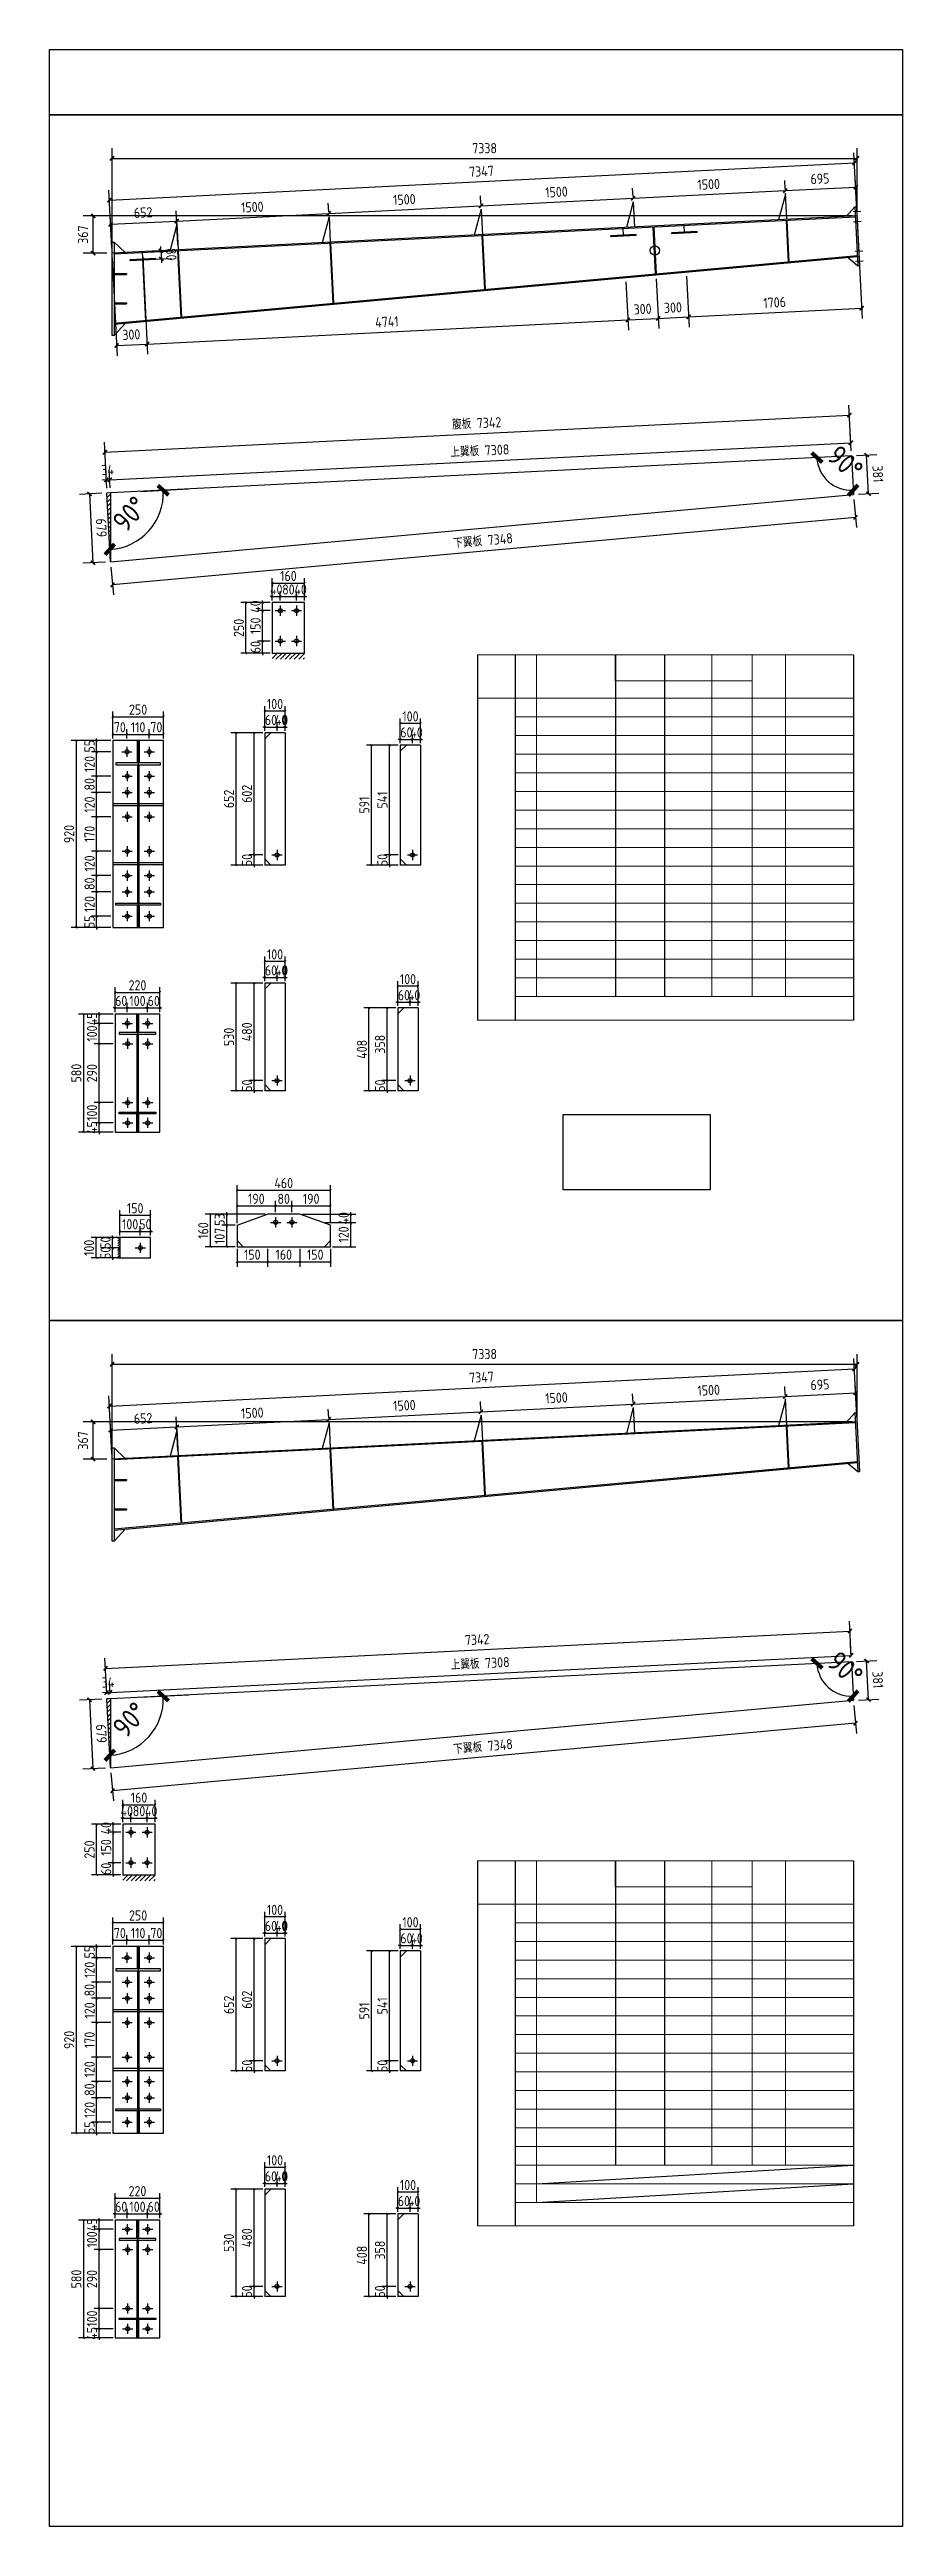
# Model space of a CAD drawing. Extents: x 411778 to 673094, y -11605 to 324395.
# Drawn here: x 449368 to 457768, y 110993 to 135395 of the extents above; entities that cross this region are included whole.
import ezdxf

# ---------------------------------------------------------------- set-up
doc = ezdxf.new("R2010")
doc.units = 0
doc.header["$LTSCALE"] = 1000
doc.header["$MEASUREMENT"] = 0
doc.layers.add('钢架', color=7, linetype='Continuous', lineweight=25)
doc.styles.get("Standard").update_dxf_attribs({"font": 'gbenor.shx', "bigfont": 'gbcbig.shx'})
doc.dimstyles.get("Standard").update_dxf_attribs({"dimscale": 100, "dimtxt": 3.5, "dimasz": 1, "dimexe": 2.5, "dimexo": 3, "dimgap": 1.5, "dimtad": 1, "dimdec": 0, "dimzin": 0, "dimdsep": 46, "dimtxsty": 'Standard', "dimblk": 'ARCHTICK', "dimcen": 0.09, "dimadec": 0, "dimazin": 0, "dimtfac": 1, "dimtdec": 0, "dimtix": 1, "dimtmove": 2, "dimatfit": 3, "dimfxl": 1, "dimtolj": 1, "dimtzin": 0, "dimarcsym": 0})

msp = doc.modelspace()

# ---------------------------------------------------------------- blocks, each defined once
blk = doc.blocks.new('_ArchTick')
at = {"color": 0, "linetype": 'ByBlock', "const_width": 0.4}
blk.add_lwpolyline([(-0.5, -0.5), (0.5, 0.5)], dxfattribs=at)
blk = doc.blocks.new('*D953')
at = {"color": 3, "lineweight": -2}
for p, q in [((449981, 133439), (449965, 133773)), ((450633, 133471), (450616, 133805)), ((449970, 133673), (450621, 133705))]:
    blk.add_line(p, q, dxfattribs=at)
at = {"layer": 'Defpoints', "color": 0}
for p in [(450621, 133705), (449984, 133389), (450635, 133421)]:
    blk.add_point(p, dxfattribs=at)
at = {"color": 3, "lineweight": -2, "xscale": 40, "yscale": 40, "zscale": 40}
for p, rotation in [((450621, 133705), 2.862405226127839), ((449970, 133673), 182.8624052261279)]:
    blk.add_blockref('_ArchTick', p, dxfattribs=dict(at, rotation=rotation))
at = {"color": 0, "insert": (450290, 133789), "char_height": 100, "attachment_point": 5, "rotation": 2.8624}
blk.add_mtext('\\A1;652', dxfattribs=at)
blk = doc.blocks.new('*D954')
at = {"color": 3, "lineweight": -2}
for p, q in [((450633, 133471), (450616, 133805)), ((450621, 133705), (452119, 133780)), ((452118, 133796), (452114, 133880))]:
    blk.add_line(p, q, dxfattribs=at)
at = {"layer": 'Defpoints', "color": 0}
for p in [(452119, 133780), (452121, 133746), (450635, 133421)]:
    blk.add_point(p, dxfattribs=at)
at = {"color": 3, "lineweight": -2, "xscale": 40, "yscale": 40, "zscale": 40}
for p, rotation in [((450621, 133705), 182.8624052261534), ((452119, 133780), 2.86240522615336)]:
    blk.add_blockref('_ArchTick', p, dxfattribs=dict(at, rotation=rotation))
at = {"color": 0, "insert": (451365, 133843), "char_height": 100, "attachment_point": 5, "rotation": 2.8624}
blk.add_mtext('\\A1;1500', dxfattribs=at)
blk = doc.blocks.new('*D955')
at = {"color": 3, "lineweight": -2}
for p, q in [((452118, 133796), (452114, 133880)), ((452119, 133780), (453617, 133855)), ((453617, 133871), (453612, 133955))]:
    blk.add_line(p, q, dxfattribs=at)
at = {"layer": 'Defpoints', "color": 0}
for p in [(452121, 133746), (453617, 133855), (453619, 133821)]:
    blk.add_point(p, dxfattribs=at)
at = {"color": 3, "lineweight": -2, "xscale": 40, "yscale": 40, "zscale": 40}
for p, rotation in [((452119, 133780), 182.8624052261534), ((453617, 133855), 2.86240522615336)]:
    blk.add_blockref('_ArchTick', p, dxfattribs=dict(at, rotation=rotation))
at = {"color": 0, "insert": (452863, 133917), "char_height": 100, "attachment_point": 5, "rotation": 2.8624}
blk.add_mtext('\\A1;1500', dxfattribs=at)
blk = doc.blocks.new('*D956')
at = {"color": 3, "lineweight": -2}
for p, q in [((455115, 133946), (455111, 134030)), ((453617, 133871), (453612, 133955)), ((453617, 133855), (455116, 133930))]:
    blk.add_line(p, q, dxfattribs=at)
at = {"layer": 'Defpoints', "color": 0}
for p in [(453619, 133821), (455116, 133930), (455117, 133896)]:
    blk.add_point(p, dxfattribs=at)
at = {"color": 3, "lineweight": -2, "xscale": 40, "yscale": 40, "zscale": 40}
for p, rotation in [((453617, 133855), 182.8624052261534), ((455116, 133930), 2.86240522615336)]:
    blk.add_blockref('_ArchTick', p, dxfattribs=dict(at, rotation=rotation))
at = {"color": 0, "insert": (454361, 133992), "char_height": 100, "attachment_point": 5, "rotation": 2.8624}
blk.add_mtext('\\A1;1500', dxfattribs=at)
blk = doc.blocks.new('*D957')
at = {"color": 3, "lineweight": -2}
for p, q in [((455115, 133946), (455111, 134030)), ((455116, 133930), (456614, 134005)), ((456613, 134021), (456609, 134105))]:
    blk.add_line(p, q, dxfattribs=at)
at = {"layer": 'Defpoints', "color": 0}
for p in [(456614, 134005), (456615, 133971), (455117, 133896)]:
    blk.add_point(p, dxfattribs=at)
at = {"color": 3, "lineweight": -2, "xscale": 40, "yscale": 40, "zscale": 40}
for p, rotation in [((456614, 134005), 2.86240522615336), ((455116, 133930), 182.8624052261534)]:
    blk.add_blockref('_ArchTick', p, dxfattribs=dict(at, rotation=rotation))
at = {"color": 0, "insert": (455860, 134067), "char_height": 100, "attachment_point": 5, "rotation": 2.8624}
blk.add_mtext('\\A1;1500', dxfattribs=at)
blk = doc.blocks.new('*D958')
at = {"color": 3, "lineweight": -2}
for p, q in [((456613, 134021), (456609, 134105)), ((456614, 134005), (457308, 134040)), ((457319, 133806), (457303, 134139))]:
    blk.add_line(p, q, dxfattribs=at)
at = {"layer": 'Defpoints', "color": 0}
for p in [(456615, 133971), (457308, 134040), (457322, 133756)]:
    blk.add_point(p, dxfattribs=at)
at = {"color": 3, "lineweight": -2, "xscale": 40, "yscale": 40, "zscale": 40}
for p, rotation in [((456614, 134005), 182.8624052261534), ((457308, 134040), 2.86240522615336)]:
    blk.add_blockref('_ArchTick', p, dxfattribs=dict(at, rotation=rotation))
at = {"color": 0, "insert": (456956, 134122), "char_height": 100, "attachment_point": 5, "rotation": 2.8624}
blk.add_mtext('\\A1;695', dxfattribs=at)
blk = doc.blocks.new('*D959')
at = {"color": 3, "lineweight": -2}
for p, q in [((457272, 133756), (449698, 133756)), ((449798, 133389), (449798, 133756)), ((449934, 133389), (449698, 133389))]:
    blk.add_line(p, q, dxfattribs=at)
at = {"layer": 'Defpoints', "color": 0}
for p in [(449798, 133756), (457322, 133756), (449984, 133389)]:
    blk.add_point(p, dxfattribs=at)
at = {"color": 3, "lineweight": -2, "xscale": 40, "yscale": 40, "zscale": 40}
for p, rotation in [((449798, 133756), 90), ((449798, 133389), 270)]:
    blk.add_blockref('_ArchTick', p, dxfattribs=dict(at, rotation=rotation))
at = {"color": 0, "insert": (449698, 133572), "char_height": 100, "attachment_point": 5, "rotation": 90}
blk.add_mtext('\\A1;367', dxfattribs=at)
blk = doc.blocks.new('*D927')
at = {"color": 3, "lineweight": -2}
for p, q in [((449984, 133439), (449984, 134423)), ((449984, 134323), (457322, 134323)), ((457322, 133806), (457322, 134423))]:
    blk.add_line(p, q, dxfattribs=at)
at = {"layer": 'Defpoints', "color": 0}
for p in [(457322, 134323), (457322, 133756), (449984, 133389)]:
    blk.add_point(p, dxfattribs=at)
at = {"color": 3, "lineweight": -2, "xscale": 40, "yscale": 40, "zscale": 40, "rotation": 180}
blk.add_blockref('_ArchTick', (449984, 134323), dxfattribs=at)
at = {"color": 3, "lineweight": -2, "xscale": 40, "yscale": 40, "zscale": 40}
blk.add_blockref('_ArchTick', (457322, 134323), dxfattribs=at)
at = {"color": 0, "insert": (453653, 134423), "char_height": 100, "attachment_point": 5}
blk.add_mtext('\\A1;7338', dxfattribs=at)
blk = doc.blocks.new('*D960')
at = {"color": 3, "lineweight": -2}
for p, q in [((449958, 133911), (457296, 134278)), ((457319, 133806), (457291, 134378)), ((449981, 133439), (449953, 134011))]:
    blk.add_line(p, q, dxfattribs=at)
at = {"layer": 'Defpoints', "color": 0}
for p in [(457296, 134278), (457322, 133756), (449984, 133389)]:
    blk.add_point(p, dxfattribs=at)
at = {"color": 3, "lineweight": -2, "xscale": 40, "yscale": 40, "zscale": 40}
for p, rotation in [((457296, 134278), 2.862405226111974), ((449958, 133911), 182.862405226112)]:
    blk.add_blockref('_ArchTick', p, dxfattribs=dict(at, rotation=rotation))
at = {"color": 0, "insert": (453622, 134195), "char_height": 100, "attachment_point": 5, "rotation": 2.8624}
blk.add_mtext('\\A1;7347', dxfattribs=at)
blk = doc.blocks.new('*D961')
at = {"color": 3, "lineweight": -2}
for p, q in [((449986, 133339), (450034, 132379)), ((450286, 133354), (450334, 132394)), ((450029, 132479), (450329, 132494))]:
    blk.add_line(p, q, dxfattribs=at)
at = {"layer": 'Defpoints', "color": 0}
for p in [(449984, 133389), (450284, 133404), (450329, 132494)]:
    blk.add_point(p, dxfattribs=at)
at = {"color": 3, "lineweight": -2, "xscale": 40, "yscale": 40, "zscale": 40}
for p, rotation in [((450029, 132479), 182.8624052261123), ((450329, 132494), 2.862405226112305)]:
    blk.add_blockref('_ArchTick', p, dxfattribs=dict(at, rotation=rotation))
at = {"color": 0, "insert": (450174, 132587), "char_height": 100, "attachment_point": 5, "rotation": 2.8624}
blk.add_mtext('\\A1;300', dxfattribs=at)
blk = doc.blocks.new('*D962')
at = {"color": 3, "lineweight": -2}
for p, q in [((450286, 133354), (450334, 132394)), ((455045, 133107), (455069, 132631)), ((450329, 132494), (455064, 132731))]:
    blk.add_line(p, q, dxfattribs=at)
at = {"layer": 'Defpoints', "color": 0}
for p in [(450284, 133404), (455043, 133157), (455064, 132731)]:
    blk.add_point(p, dxfattribs=at)
at = {"color": 3, "lineweight": -2, "xscale": 40, "yscale": 40, "zscale": 40}
for p, rotation in [((455064, 132731), 2.86240522610135), ((450329, 132494), 182.8624052261013)]:
    blk.add_blockref('_ArchTick', p, dxfattribs=dict(at, rotation=rotation))
at = {"color": 0, "insert": (452691, 132713), "char_height": 100, "attachment_point": 5, "rotation": 2.8624}
blk.add_mtext('\\A1;4741', dxfattribs=at)
blk = doc.blocks.new('*D963')
at = {"color": 3, "lineweight": -2}
for p, q in [((455344, 133135), (455368, 132646)), ((455643, 133162), (455668, 132661)), ((455363, 132746), (455663, 132761))]:
    blk.add_line(p, q, dxfattribs=at)
at = {"layer": 'Defpoints', "color": 0}
for p in [(455342, 133185), (455641, 133212), (455663, 132761)]:
    blk.add_point(p, dxfattribs=at)
at = {"color": 3, "lineweight": -2, "xscale": 40, "yscale": 40, "zscale": 40}
for p, rotation in [((455363, 132746), 182.8624052261013), ((455663, 132761), 2.86240522610135)]:
    blk.add_blockref('_ArchTick', p, dxfattribs=dict(at, rotation=rotation))
at = {"color": 0, "insert": (455508, 132853), "char_height": 100, "attachment_point": 5, "rotation": 2.8624}
blk.add_mtext('\\A1;300', dxfattribs=at)
blk = doc.blocks.new('*D964')
at = {"color": 3, "lineweight": -2}
for p, q in [((457324, 133706), (457372, 132746)), ((455643, 133162), (455668, 132661)), ((455663, 132761), (457367, 132846))]:
    blk.add_line(p, q, dxfattribs=at)
at = {"layer": 'Defpoints', "color": 0}
for p in [(457322, 133756), (455641, 133212), (457367, 132846)]:
    blk.add_point(p, dxfattribs=at)
at = {"color": 3, "lineweight": -2, "xscale": 40, "yscale": 40, "zscale": 40}
for p, rotation in [((455663, 132761), 182.8624052261013), ((457367, 132846), 2.86240522610135)]:
    blk.add_blockref('_ArchTick', p, dxfattribs=dict(at, rotation=rotation))
at = {"color": 0, "insert": (456510, 132903), "char_height": 100, "attachment_point": 5, "rotation": 2.8624}
blk.add_mtext('\\A1;1706', dxfattribs=at)
blk = doc.blocks.new('*D928')
at = {"color": 3, "lineweight": -2}
for p, q in [((455045, 133108), (455069, 132631)), ((455344, 133135), (455368, 132646)), ((455064, 132731), (455363, 132746))]:
    blk.add_line(p, q, dxfattribs=at)
at = {"layer": 'Defpoints', "color": 0}
for p in [(455043, 133158), (455342, 133185), (455363, 132746)]:
    blk.add_point(p, dxfattribs=at)
at = {"color": 3, "lineweight": -2, "xscale": 40, "yscale": 40, "zscale": 40}
for p, rotation in [((455064, 132731), 182.8624052261013), ((455363, 132746), 2.86240522610135)]:
    blk.add_blockref('_ArchTick', p, dxfattribs=dict(at, rotation=rotation))
at = {"color": 0, "insert": (455209, 132838), "char_height": 100, "attachment_point": 5, "rotation": 2.8624}
blk.add_mtext('\\A1;300', dxfattribs=at)
blk = doc.blocks.new('*D965')
at = {"color": 3, "lineweight": -2}
for p, q in [((450334, 133406), (450565, 133418)), ((450338, 133326), (450569, 133338)), ((450466, 133413), (450464, 133453)), ((450466, 133413), (450470, 133333)), ((450470, 133333), (450472, 133293))]:
    blk.add_line(p, q, dxfattribs=at)
at = {"layer": 'Defpoints', "color": 0}
for p in [(450284, 133404), (450288, 133324), (450470, 133333)]:
    blk.add_point(p, dxfattribs=at)
at = {"color": 3, "lineweight": -2, "xscale": 40, "yscale": 40, "zscale": 40}
for p, rotation in [((450466, 133413), 272.8624052261742), ((450470, 133333), 92.86240522617422)]:
    blk.add_blockref('_ArchTick', p, dxfattribs=dict(at, rotation=rotation))
at = {"color": 0, "insert": (450567, 133378), "char_height": 100, "attachment_point": 5, "rotation": 272.8624}
blk.add_mtext('\\A1;80', dxfattribs=at)
blk = doc.blocks.new('*D966')
at = {"color": 3, "lineweight": -2}
for p, q in [((449928, 131155), (449888, 131153)), ((449932, 131075), (449923, 131254)), ((449928, 131155), (449962, 131156)), ((449965, 131077), (449957, 131256)), ((449962, 131156), (450001, 131158))]:
    blk.add_line(p, q, dxfattribs=at)
at = {"layer": 'Defpoints', "color": 0}
for p in [(449962, 131156), (449934, 131025), (449968, 131027)]:
    blk.add_point(p, dxfattribs=at)
at = {"color": 3, "lineweight": -2, "xscale": 40, "yscale": 40, "zscale": 40}
for p, rotation in [((449928, 131155), 2.862405226101998), ((449962, 131156), 182.8624052261019)]:
    blk.add_blockref('_ArchTick', p, dxfattribs=dict(at, rotation=rotation))
at = {"color": 0, "insert": (449940, 131255), "char_height": 100, "attachment_point": 5, "rotation": 2.8624}
blk.add_mtext('\\A1;34', dxfattribs=at)
blk = doc.blocks.new('*D967')
at = {"color": 3, "lineweight": -2}
for p, q in [((457264, 131442), (457255, 131621)), ((449962, 131156), (457260, 131521)), ((449965, 131077), (449957, 131256))]:
    blk.add_line(p, q, dxfattribs=at)
at = {"layer": 'Defpoints', "color": 0}
for p in [(457260, 131521), (457266, 131392), (449968, 131027)]:
    blk.add_point(p, dxfattribs=at)
at = {"color": 3, "lineweight": -2, "xscale": 40, "yscale": 40, "zscale": 40}
for p, rotation in [((457260, 131521), 2.86240522610135), ((449962, 131156), 182.8624052261013)]:
    blk.add_blockref('_ArchTick', p, dxfattribs=dict(at, rotation=rotation))
at = {"color": 0, "insert": (453606, 131442), "char_height": 100, "attachment_point": 5, "rotation": 2.8624}
blk.add_mtext('\\A1;上翼板 7308', dxfattribs=at)
blk = doc.blocks.new('*D968')
at = {"color": 3, "lineweight": -2}
for p, q in [((449914, 131427), (457246, 131793)), ((457264, 131442), (457241, 131893)), ((449932, 131075), (449909, 131527))]:
    blk.add_line(p, q, dxfattribs=at)
at = {"layer": 'Defpoints', "color": 0}
for p in [(457246, 131793), (457266, 131392), (449934, 131025)]:
    blk.add_point(p, dxfattribs=at)
at = {"color": 3, "lineweight": -2, "xscale": 40, "yscale": 40, "zscale": 40}
for p, rotation in [((457246, 131793), 2.862405226111948), ((449914, 131427), 182.8624052261119)]:
    blk.add_blockref('_ArchTick', p, dxfattribs=dict(at, rotation=rotation))
at = {"color": 0, "insert": (453575, 131713), "char_height": 100, "attachment_point": 5, "rotation": 2.8624}
blk.add_mtext('\\A1;腹板 7342', dxfattribs=at)
blk = doc.blocks.new('*D969')
at = {"color": 0, "lineweight": -2}
blk.add_line((450268, 131042), (450738, 131066), dxfattribs=at)
blk.add_arc((449934, 131025), 555, 272.8624, 2.8624, dxfattribs=at)
at = {"layer": 'Defpoints', "color": 0}
for p in [(449934, 131025), (449934, 131025), (449968, 131027), (450235, 130559), (449968, 130347)]:
    blk.add_point(p, dxfattribs=at)
at = {"color": 0, "lineweight": -2, "xscale": 100, "yscale": 100, "zscale": 100}
for p, rotation in [((450488, 131053), 92.86240522624507), ((449962, 130471), 182.8624052261114)]:
    blk.add_blockref('_ArchTick', p, dxfattribs=dict(at, rotation=rotation))
at = {"color": 0, "insert": (450160, 130821), "char_height": 200, "attachment_point": 5, "rotation": 47.8624}
blk.add_mtext('\\A1;90°', dxfattribs=at)
blk = doc.blocks.new('*D970')
at = {"color": 0, "lineweight": -2}
blk.add_arc((457266, 131392), 340, 182.8624, 272.8624, dxfattribs=at)
at = {"layer": 'Defpoints', "color": 0}
for p in [(457266, 131392), (457266, 131392), (456981, 131208), (449968, 131027), (457286, 131012)]:
    blk.add_point(p, dxfattribs=at)
at = {"color": 0, "lineweight": -2, "xscale": 100, "yscale": 100, "zscale": 100}
for p, rotation in [((456927, 131375), 92.86240522611169), ((457283, 131053), 2.862405226145563)]:
    blk.add_blockref('_ArchTick', p, dxfattribs=dict(at, rotation=rotation))
at = {"color": 0, "insert": (457206, 131325), "char_height": 200, "attachment_point": 5, "rotation": 317.8624}
blk.add_mtext('\\A1;90°', dxfattribs=at)
blk = doc.blocks.new('*D971')
at = {"color": 3, "lineweight": -2}
for p, q in [((449884, 131023), (449662, 131012)), ((449762, 131017), (449796, 130339)), ((449918, 130345), (449696, 130334))]:
    blk.add_line(p, q, dxfattribs=at)
at = {"layer": 'Defpoints', "color": 0}
for p in [(449934, 131025), (449796, 130339), (449968, 130347)]:
    blk.add_point(p, dxfattribs=at)
at = {"color": 3, "lineweight": -2, "xscale": 40, "yscale": 40, "zscale": 40}
for p, rotation in [((449762, 131017), 92.86240522611044), ((449796, 130339), 272.8624052261105)]:
    blk.add_blockref('_ArchTick', p, dxfattribs=dict(at, rotation=rotation))
at = {"color": 0, "insert": (449879, 130683), "char_height": 100, "attachment_point": 5, "rotation": 272.8624}
blk.add_mtext('\\A1;679', dxfattribs=at)
blk = doc.blocks.new('*D972')
at = {"color": 3, "lineweight": -2}
for p, q in [((457316, 131394), (457516, 131404)), ((457435, 131019), (457416, 131399)), ((457335, 131014), (457535, 131024))]:
    blk.add_line(p, q, dxfattribs=at)
at = {"layer": 'Defpoints', "color": 0}
for p in [(457266, 131392), (457416, 131399), (457286, 131012)]:
    blk.add_point(p, dxfattribs=at)
at = {"color": 3, "lineweight": -2, "xscale": 40, "yscale": 40, "zscale": 40}
for p, rotation in [((457416, 131399), 92.86240522614247), ((457435, 131019), 272.8624052261425)]:
    blk.add_blockref('_ArchTick', p, dxfattribs=dict(at, rotation=rotation))
at = {"color": 0, "insert": (457526, 131214), "char_height": 100, "attachment_point": 5, "rotation": 272.8624}
blk.add_mtext('\\A1;381', dxfattribs=at)
blk = doc.blocks.new('*D977')
at = {"color": 3, "lineweight": -2}
for p, q in [((449970.5, 126856.5), (449782.5, 126856.5)), ((449970.5, 126746.5), (449782.5, 126746.5)), ((449832.5, 126856.5), (449832.5, 126876.5)), ((449832.5, 126746.5), (449832.5, 126856.5)), ((449832.5, 126746.5), (449832.5, 126726.5))]:
    blk.add_line(p, q, dxfattribs=at)
at = {"layer": 'Defpoints', "color": 0}
for p in [(449832.5, 126856.5), (449990.5, 126856.5), (449990.5, 126746.5)]:
    blk.add_point(p, dxfattribs=at)
at = {"color": 3, "lineweight": -2, "xscale": 20, "yscale": 20, "zscale": 20}
for p, rotation in [((449832.5, 126856.5), 270), ((449832.5, 126746.5), 90)]:
    blk.add_blockref('_ArchTick', p, dxfattribs=dict(at, rotation=rotation))
at = {"color": 0, "insert": (449762.5, 126801.5), "char_height": 100, "attachment_point": 5, "rotation": 90}
blk.add_mtext('\\A1;55', dxfattribs=at)
blk = doc.blocks.new('*D934')
at = {"color": 3, "lineweight": -2}
for p, q in [((449970.5, 127096.5), (449782.5, 127096.5)), ((449832.5, 126856.5), (449832.5, 127096.5)), ((449970.5, 126856.5), (449782.5, 126856.5))]:
    blk.add_line(p, q, dxfattribs=at)
at = {"layer": 'Defpoints', "color": 0}
for p in [(449832.5, 127096.5), (449990.5, 127096.5), (449990.5, 126856.5)]:
    blk.add_point(p, dxfattribs=at)
at = {"color": 3, "lineweight": -2, "xscale": 20, "yscale": 20, "zscale": 20}
for p, rotation in [((449832.5, 127096.5), 90), ((449832.5, 126856.5), 270)]:
    blk.add_blockref('_ArchTick', p, dxfattribs=dict(at, rotation=rotation))
at = {"color": 0, "insert": (449762.5, 126976.5), "char_height": 100, "attachment_point": 5, "rotation": 90}
blk.add_mtext('\\A1;120', dxfattribs=at)
blk = doc.blocks.new('*D935')
at = {"color": 3, "lineweight": -2}
for p, q in [((449970.5, 127256.5), (449782.5, 127256.5)), ((449832.5, 127096.5), (449832.5, 127256.5)), ((449970.5, 127096.5), (449782.5, 127096.5))]:
    blk.add_line(p, q, dxfattribs=at)
at = {"layer": 'Defpoints', "color": 0}
for p in [(449832.5, 127256.5), (449990.5, 127256.5), (449990.5, 127096.5)]:
    blk.add_point(p, dxfattribs=at)
at = {"color": 3, "lineweight": -2, "xscale": 20, "yscale": 20, "zscale": 20}
for p, rotation in [((449832.5, 127256.5), 90), ((449832.5, 127096.5), 270)]:
    blk.add_blockref('_ArchTick', p, dxfattribs=dict(at, rotation=rotation))
at = {"color": 0, "insert": (449762.5, 127176.5), "char_height": 100, "attachment_point": 5, "rotation": 90}
blk.add_mtext('\\A1;80', dxfattribs=at)
blk = doc.blocks.new('*D936')
at = {"color": 3, "lineweight": -2}
for p, q in [((449970.5, 127496.5), (449782.5, 127496.5)), ((449832.5, 127256.5), (449832.5, 127496.5)), ((449970.5, 127256.5), (449782.5, 127256.5))]:
    blk.add_line(p, q, dxfattribs=at)
at = {"layer": 'Defpoints', "color": 0}
for p in [(449832.5, 127496.5), (449990.5, 127496.5), (449990.5, 127256.5)]:
    blk.add_point(p, dxfattribs=at)
at = {"color": 3, "lineweight": -2, "xscale": 20, "yscale": 20, "zscale": 20}
for p, rotation in [((449832.5, 127496.5), 90), ((449832.5, 127256.5), 270)]:
    blk.add_blockref('_ArchTick', p, dxfattribs=dict(at, rotation=rotation))
at = {"color": 0, "insert": (449762.5, 127376.5), "char_height": 100, "attachment_point": 5, "rotation": 90}
blk.add_mtext('\\A1;120', dxfattribs=at)
blk = doc.blocks.new('*D937')
at = {"color": 3, "lineweight": -2}
for p, q in [((449970.5, 127836.5), (449782.5, 127836.5)), ((449832.5, 127496.5), (449832.5, 127836.5)), ((449970.5, 127496.5), (449782.5, 127496.5))]:
    blk.add_line(p, q, dxfattribs=at)
at = {"layer": 'Defpoints', "color": 0}
for p in [(449832.5, 127836.5), (449990.5, 127836.5), (449990.5, 127496.5)]:
    blk.add_point(p, dxfattribs=at)
at = {"color": 3, "lineweight": -2, "xscale": 20, "yscale": 20, "zscale": 20}
for p, rotation in [((449832.5, 127836.5), 90), ((449832.5, 127496.5), 270)]:
    blk.add_blockref('_ArchTick', p, dxfattribs=dict(at, rotation=rotation))
at = {"color": 0, "insert": (449762.5, 127666.5), "char_height": 100, "attachment_point": 5, "rotation": 90}
blk.add_mtext('\\A1;170', dxfattribs=at)
blk = doc.blocks.new('*D938')
at = {"color": 3, "lineweight": -2}
for p, q in [((449970.5, 128076.5), (449782.5, 128076.5)), ((449832.5, 127836.5), (449832.5, 128076.5)), ((449970.5, 127836.5), (449782.5, 127836.5))]:
    blk.add_line(p, q, dxfattribs=at)
at = {"layer": 'Defpoints', "color": 0}
for p in [(449832.5, 128076.5), (449990.5, 128076.5), (449990.5, 127836.5)]:
    blk.add_point(p, dxfattribs=at)
at = {"color": 3, "lineweight": -2, "xscale": 20, "yscale": 20, "zscale": 20}
for p, rotation in [((449832.5, 128076.5), 90), ((449832.5, 127836.5), 270)]:
    blk.add_blockref('_ArchTick', p, dxfattribs=dict(at, rotation=rotation))
at = {"color": 0, "insert": (449762.5, 127956.5), "char_height": 100, "attachment_point": 5, "rotation": 90}
blk.add_mtext('\\A1;120', dxfattribs=at)
blk = doc.blocks.new('*D939')
at = {"color": 3, "lineweight": -2}
for p, q in [((449970.5, 128236.5), (449782.5, 128236.5)), ((449832.5, 128076.5), (449832.5, 128236.5)), ((449970.5, 128076.5), (449782.5, 128076.5))]:
    blk.add_line(p, q, dxfattribs=at)
at = {"layer": 'Defpoints', "color": 0}
for p in [(449832.5, 128236.5), (449990.5, 128236.5), (449990.5, 128076.5)]:
    blk.add_point(p, dxfattribs=at)
at = {"color": 3, "lineweight": -2, "xscale": 20, "yscale": 20, "zscale": 20}
for p, rotation in [((449832.5, 128236.5), 90), ((449832.5, 128076.5), 270)]:
    blk.add_blockref('_ArchTick', p, dxfattribs=dict(at, rotation=rotation))
at = {"color": 0, "insert": (449762.5, 128156.5), "char_height": 100, "attachment_point": 5, "rotation": 90}
blk.add_mtext('\\A1;80', dxfattribs=at)
blk = doc.blocks.new('*D940')
at = {"color": 3, "lineweight": -2}
for p, q in [((449970.5, 128476.5), (449782.5, 128476.5)), ((449832.5, 128236.5), (449832.5, 128476.5)), ((449970.5, 128236.5), (449782.5, 128236.5))]:
    blk.add_line(p, q, dxfattribs=at)
at = {"layer": 'Defpoints', "color": 0}
for p in [(449832.5, 128476.5), (449990.5, 128476.5), (449990.5, 128236.5)]:
    blk.add_point(p, dxfattribs=at)
at = {"color": 3, "lineweight": -2, "xscale": 20, "yscale": 20, "zscale": 20}
for p, rotation in [((449832.5, 128476.5), 90), ((449832.5, 128236.5), 270)]:
    blk.add_blockref('_ArchTick', p, dxfattribs=dict(at, rotation=rotation))
at = {"color": 0, "insert": (449762.5, 128356.5), "char_height": 100, "attachment_point": 5, "rotation": 90}
blk.add_mtext('\\A1;120', dxfattribs=at)
blk = doc.blocks.new('*D978')
at = {"color": 3, "lineweight": -2}
for p, q in [((449832.5, 128586.5), (449832.5, 128606.5)), ((449970.5, 128586.5), (449782.5, 128586.5)), ((449970.5, 128476.5), (449782.5, 128476.5)), ((449832.5, 128476.5), (449832.5, 128586.5)), ((449832.5, 128476.5), (449832.5, 128456.5))]:
    blk.add_line(p, q, dxfattribs=at)
at = {"layer": 'Defpoints', "color": 0}
for p in [(449832.5, 128586.5), (449990.5, 128586.5), (449990.5, 128476.5)]:
    blk.add_point(p, dxfattribs=at)
at = {"color": 3, "lineweight": -2, "xscale": 20, "yscale": 20, "zscale": 20}
for p, rotation in [((449832.5, 128586.5), 270), ((449832.5, 128476.5), 90)]:
    blk.add_blockref('_ArchTick', p, dxfattribs=dict(at, rotation=rotation))
at = {"color": 0, "insert": (449762.5, 128531.5), "char_height": 100, "attachment_point": 5, "rotation": 90}
blk.add_mtext('\\A1;55', dxfattribs=at)
blk = doc.blocks.new('*D941')
at = {"color": 3, "lineweight": -2}
for p, q in [((449990.5, 128606.5), (449990.5, 128698.5)), ((449990.5, 128648.5), (450130.5, 128648.5)), ((450130.5, 128606.5), (450130.5, 128698.5))]:
    blk.add_line(p, q, dxfattribs=at)
at = {"layer": 'Defpoints', "color": 0}
for p in [(450130.5, 128648.5), (449990.5, 128586.5), (450130.5, 128586.5)]:
    blk.add_point(p, dxfattribs=at)
at = {"color": 3, "lineweight": -2, "xscale": 20, "yscale": 20, "zscale": 20, "rotation": 180}
blk.add_blockref('_ArchTick', (449990.5, 128648.5), dxfattribs=at)
at = {"color": 3, "lineweight": -2, "xscale": 20, "yscale": 20, "zscale": 20}
blk.add_blockref('_ArchTick', (450130.5, 128648.5), dxfattribs=at)
at = {"color": 0, "insert": (450060.5, 128718.5), "char_height": 100, "attachment_point": 5}
blk.add_mtext('\\A1;70', dxfattribs=at)
blk = doc.blocks.new('*D942')
at = {"color": 3, "lineweight": -2}
for p, q in [((450130.5, 128606.5), (450130.5, 128698.5)), ((450130.5, 128648.5), (450350.5, 128648.5)), ((450350.5, 128606.5), (450350.5, 128698.5))]:
    blk.add_line(p, q, dxfattribs=at)
at = {"layer": 'Defpoints', "color": 0}
for p in [(450350.5, 128648.5), (450130.5, 128586.5), (450350.5, 128586.5)]:
    blk.add_point(p, dxfattribs=at)
at = {"color": 3, "lineweight": -2, "xscale": 20, "yscale": 20, "zscale": 20, "rotation": 180}
blk.add_blockref('_ArchTick', (450130.5, 128648.5), dxfattribs=at)
at = {"color": 3, "lineweight": -2, "xscale": 20, "yscale": 20, "zscale": 20}
blk.add_blockref('_ArchTick', (450350.5, 128648.5), dxfattribs=at)
at = {"color": 0, "insert": (450240.5, 128718.5), "char_height": 100, "attachment_point": 5}
blk.add_mtext('\\A1;110', dxfattribs=at)
blk = doc.blocks.new('*D979')
at = {"color": 3, "lineweight": -2}
for p, q in [((450350.5, 128606.5), (450350.5, 128698.5)), ((450350.5, 128648.5), (450490.5, 128648.5)), ((450490.5, 128606.5), (450490.5, 128698.5))]:
    blk.add_line(p, q, dxfattribs=at)
at = {"layer": 'Defpoints', "color": 0}
for p in [(450490.5, 128648.5), (450350.5, 128586.5), (450490.5, 128586.5)]:
    blk.add_point(p, dxfattribs=at)
at = {"color": 3, "lineweight": -2, "xscale": 20, "yscale": 20, "zscale": 20, "rotation": 180}
blk.add_blockref('_ArchTick', (450350.5, 128648.5), dxfattribs=at)
at = {"color": 3, "lineweight": -2, "xscale": 20, "yscale": 20, "zscale": 20}
blk.add_blockref('_ArchTick', (450490.5, 128648.5), dxfattribs=at)
at = {"color": 0, "insert": (450420.5, 128718.5), "char_height": 100, "attachment_point": 5}
blk.add_mtext('\\A1;70', dxfattribs=at)
blk = doc.blocks.new('*D980')
at = {"color": 3, "lineweight": -2}
for p, q in [((449990.5, 128606.5), (449990.5, 128872.5)), ((450490.5, 128606.5), (450490.5, 128872.5)), ((449990.5, 128822.5), (450490.5, 128822.5))]:
    blk.add_line(p, q, dxfattribs=at)
at = {"layer": 'Defpoints', "color": 0}
for p in [(450490.5, 128822.5), (449990.5, 128586.5), (450490.5, 128586.5)]:
    blk.add_point(p, dxfattribs=at)
at = {"color": 3, "lineweight": -2, "xscale": 20, "yscale": 20, "zscale": 20, "rotation": 180}
blk.add_blockref('_ArchTick', (449990.5, 128822.5), dxfattribs=at)
at = {"color": 3, "lineweight": -2, "xscale": 20, "yscale": 20, "zscale": 20}
blk.add_blockref('_ArchTick', (450490.5, 128822.5), dxfattribs=at)
at = {"color": 0, "insert": (450240.5, 128892.5), "char_height": 100, "attachment_point": 5}
blk.add_mtext('\\A1;250', dxfattribs=at)
blk = doc.blocks.new('*D981')
at = {"color": 3, "lineweight": -2}
for p, q in [((449970.5, 128586.5), (449581.5, 128586.5)), ((449631.5, 128586.5), (449631.5, 126746.5)), ((449970.5, 126746.5), (449581.5, 126746.5))]:
    blk.add_line(p, q, dxfattribs=at)
at = {"layer": 'Defpoints', "color": 0}
for p in [(449990.5, 128586.5), (449631.5, 126746.5), (449990.5, 126746.5)]:
    blk.add_point(p, dxfattribs=at)
at = {"color": 3, "lineweight": -2, "xscale": 20, "yscale": 20, "zscale": 20}
for p, rotation in [((449631.5, 128586.5), 90), ((449631.5, 126746.5), 270)]:
    blk.add_blockref('_ArchTick', p, dxfattribs=dict(at, rotation=rotation))
at = {"color": 0, "insert": (449561.5, 127666.5), "char_height": 100, "attachment_point": 5, "rotation": 90}
blk.add_mtext('\\A1;920', dxfattribs=at)
blk = doc.blocks.new('*D943')
at = {"color": 3, "lineweight": -2}
for p, q in [((449994.5, 124820.5), (449806.5, 124820.5)), ((449994.5, 124730.5), (449806.5, 124730.5)), ((449856.5, 124820.5), (449856.5, 124840.5)), ((449856.5, 124730.5), (449856.5, 124820.5)), ((449856.5, 124730.5), (449856.5, 124710.5))]:
    blk.add_line(p, q, dxfattribs=at)
at = {"layer": 'Defpoints', "color": 0}
for p in [(449856.5, 124820.5), (450014.5, 124820.5), (450014.5, 124730.5)]:
    blk.add_point(p, dxfattribs=at)
at = {"color": 3, "lineweight": -2, "xscale": 20, "yscale": 20, "zscale": 20}
for p, rotation in [((449856.5, 124820.5), 270), ((449856.5, 124730.5), 90)]:
    blk.add_blockref('_ArchTick', p, dxfattribs=dict(at, rotation=rotation))
at = {"color": 0, "insert": (449786.5, 124775.5), "char_height": 100, "attachment_point": 5, "rotation": 90}
blk.add_mtext('\\A1;45', dxfattribs=at)
blk = doc.blocks.new('*D921')
at = {"color": 3, "lineweight": -2}
for p, q in [((449994.5, 125020.5), (449806.5, 125020.5)), ((449856.5, 124820.5), (449856.5, 125020.5)), ((449994.5, 124820.5), (449806.5, 124820.5))]:
    blk.add_line(p, q, dxfattribs=at)
at = {"layer": 'Defpoints', "color": 0}
for p in [(449856.5, 125020.5), (450014.5, 125020.5), (450014.5, 124820.5)]:
    blk.add_point(p, dxfattribs=at)
at = {"color": 3, "lineweight": -2, "xscale": 20, "yscale": 20, "zscale": 20}
for p, rotation in [((449856.5, 125020.5), 90), ((449856.5, 124820.5), 270)]:
    blk.add_blockref('_ArchTick', p, dxfattribs=dict(at, rotation=rotation))
at = {"color": 0, "insert": (449786.5, 124920.5), "char_height": 100, "attachment_point": 5, "rotation": 90}
blk.add_mtext('\\A1;100', dxfattribs=at)
blk = doc.blocks.new('*D922')
at = {"color": 3, "lineweight": -2}
for p, q in [((449994.5, 125600.5), (449806.5, 125600.5)), ((449856.5, 125020.5), (449856.5, 125600.5)), ((449994.5, 125020.5), (449806.5, 125020.5))]:
    blk.add_line(p, q, dxfattribs=at)
at = {"layer": 'Defpoints', "color": 0}
for p in [(449856.5, 125600.5), (450014.5, 125600.5), (450014.5, 125020.5)]:
    blk.add_point(p, dxfattribs=at)
at = {"color": 3, "lineweight": -2, "xscale": 20, "yscale": 20, "zscale": 20}
for p, rotation in [((449856.5, 125600.5), 90), ((449856.5, 125020.5), 270)]:
    blk.add_blockref('_ArchTick', p, dxfattribs=dict(at, rotation=rotation))
at = {"color": 0, "insert": (449786.5, 125310.5), "char_height": 100, "attachment_point": 5, "rotation": 90}
blk.add_mtext('\\A1;290', dxfattribs=at)
blk = doc.blocks.new('*D923')
at = {"color": 3, "lineweight": -2}
for p, q in [((449994.5, 125800.5), (449806.5, 125800.5)), ((449856.5, 125600.5), (449856.5, 125800.5)), ((449994.5, 125600.5), (449806.5, 125600.5))]:
    blk.add_line(p, q, dxfattribs=at)
at = {"layer": 'Defpoints', "color": 0}
for p in [(449856.5, 125800.5), (450014.5, 125800.5), (450014.5, 125600.5)]:
    blk.add_point(p, dxfattribs=at)
at = {"color": 3, "lineweight": -2, "xscale": 20, "yscale": 20, "zscale": 20}
for p, rotation in [((449856.5, 125800.5), 90), ((449856.5, 125600.5), 270)]:
    blk.add_blockref('_ArchTick', p, dxfattribs=dict(at, rotation=rotation))
at = {"color": 0, "insert": (449786.5, 125700.5), "char_height": 100, "attachment_point": 5, "rotation": 90}
blk.add_mtext('\\A1;100', dxfattribs=at)
blk = doc.blocks.new('*D944')
at = {"color": 3, "lineweight": -2}
for p, q in [((449994.5, 125890.5), (449806.5, 125890.5)), ((449994.5, 125800.5), (449806.5, 125800.5)), ((449856.5, 125890.5), (449856.5, 125910.5)), ((449856.5, 125800.5), (449856.5, 125890.5)), ((449856.5, 125800.5), (449856.5, 125780.5))]:
    blk.add_line(p, q, dxfattribs=at)
at = {"layer": 'Defpoints', "color": 0}
for p in [(449856.5, 125890.5), (450014.5, 125890.5), (450014.5, 125800.5)]:
    blk.add_point(p, dxfattribs=at)
at = {"color": 3, "lineweight": -2, "xscale": 20, "yscale": 20, "zscale": 20}
for p, rotation in [((449856.5, 125890.5), 270), ((449856.5, 125800.5), 90)]:
    blk.add_blockref('_ArchTick', p, dxfattribs=dict(at, rotation=rotation))
at = {"color": 0, "insert": (449786.5, 125845.5), "char_height": 100, "attachment_point": 5, "rotation": 90}
blk.add_mtext('\\A1;45', dxfattribs=at)
blk = doc.blocks.new('*D924')
at = {"color": 3, "lineweight": -2}
for p, q in [((450014.5, 125952.5), (449994.5, 125952.5)), ((450014.5, 125910.5), (450014.5, 126002.5)), ((450014.5, 125952.5), (450134.5, 125952.5)), ((450134.5, 125910.5), (450134.5, 126002.5)), ((450134.5, 125952.5), (450154.5, 125952.5))]:
    blk.add_line(p, q, dxfattribs=at)
at = {"layer": 'Defpoints', "color": 0}
for p in [(450134.5, 125952.5), (450014.5, 125890.5), (450134.5, 125890.5)]:
    blk.add_point(p, dxfattribs=at)
at = {"color": 3, "lineweight": -2, "xscale": 20, "yscale": 20, "zscale": 20}
blk.add_blockref('_ArchTick', (450014.5, 125952.5), dxfattribs=at)
at = {"color": 3, "lineweight": -2, "xscale": 20, "yscale": 20, "zscale": 20, "rotation": 180}
blk.add_blockref('_ArchTick', (450134.5, 125952.5), dxfattribs=at)
at = {"color": 0, "insert": (450074.5, 126022.5), "char_height": 100, "attachment_point": 5}
blk.add_mtext('\\A1;60', dxfattribs=at)
blk = doc.blocks.new('*D925')
at = {"color": 3, "lineweight": -2}
for p, q in [((450134.5, 125910.5), (450134.5, 126002.5)), ((450134.5, 125952.5), (450334.5, 125952.5)), ((450334.5, 125910.5), (450334.5, 126002.5))]:
    blk.add_line(p, q, dxfattribs=at)
at = {"layer": 'Defpoints', "color": 0}
for p in [(450334.5, 125952.5), (450134.5, 125890.5), (450334.5, 125890.5)]:
    blk.add_point(p, dxfattribs=at)
at = {"color": 3, "lineweight": -2, "xscale": 20, "yscale": 20, "zscale": 20, "rotation": 180}
blk.add_blockref('_ArchTick', (450134.5, 125952.5), dxfattribs=at)
at = {"color": 3, "lineweight": -2, "xscale": 20, "yscale": 20, "zscale": 20}
blk.add_blockref('_ArchTick', (450334.5, 125952.5), dxfattribs=at)
at = {"color": 0, "insert": (450234.5, 126022.5), "char_height": 100, "attachment_point": 5}
blk.add_mtext('\\A1;100', dxfattribs=at)
blk = doc.blocks.new('*D945')
at = {"color": 3, "lineweight": -2}
for p, q in [((450334.5, 125952.5), (450314.5, 125952.5)), ((450334.5, 125910.5), (450334.5, 126002.5)), ((450334.5, 125952.5), (450454.5, 125952.5)), ((450454.5, 125910.5), (450454.5, 126002.5)), ((450454.5, 125952.5), (450474.5, 125952.5))]:
    blk.add_line(p, q, dxfattribs=at)
at = {"layer": 'Defpoints', "color": 0}
for p in [(450454.5, 125952.5), (450334.5, 125890.5), (450454.5, 125890.5)]:
    blk.add_point(p, dxfattribs=at)
at = {"color": 3, "lineweight": -2, "xscale": 20, "yscale": 20, "zscale": 20}
blk.add_blockref('_ArchTick', (450334.5, 125952.5), dxfattribs=at)
at = {"color": 3, "lineweight": -2, "xscale": 20, "yscale": 20, "zscale": 20, "rotation": 180}
blk.add_blockref('_ArchTick', (450454.5, 125952.5), dxfattribs=at)
at = {"color": 0, "insert": (450394.5, 126022.5), "char_height": 100, "attachment_point": 5}
blk.add_mtext('\\A1;60', dxfattribs=at)
blk = doc.blocks.new('*D946')
at = {"color": 3, "lineweight": -2}
for p, q in [((450014.5, 125910.5), (450014.5, 126156.5)), ((450014.5, 126106.5), (450454.5, 126106.5)), ((450454.5, 125910.5), (450454.5, 126156.5))]:
    blk.add_line(p, q, dxfattribs=at)
at = {"layer": 'Defpoints', "color": 0}
for p in [(450454.5, 126106.5), (450014.5, 125890.5), (450454.5, 125890.5)]:
    blk.add_point(p, dxfattribs=at)
at = {"color": 3, "lineweight": -2, "xscale": 20, "yscale": 20, "zscale": 20, "rotation": 180}
blk.add_blockref('_ArchTick', (450014.5, 126106.5), dxfattribs=at)
at = {"color": 3, "lineweight": -2, "xscale": 20, "yscale": 20, "zscale": 20}
blk.add_blockref('_ArchTick', (450454.5, 126106.5), dxfattribs=at)
at = {"color": 0, "insert": (450234.5, 126176.5), "char_height": 100, "attachment_point": 5}
blk.add_mtext('\\A1;220', dxfattribs=at)
blk = doc.blocks.new('*D947')
at = {"color": 3, "lineweight": -2}
for p, q in [((449994.5, 125890.5), (449652.5, 125890.5)), ((449702.5, 125890.5), (449702.5, 124730.5)), ((449994.5, 124730.5), (449652.5, 124730.5))]:
    blk.add_line(p, q, dxfattribs=at)
at = {"layer": 'Defpoints', "color": 0}
for p in [(450014.5, 125890.5), (449702.5, 124730.5), (450014.5, 124730.5)]:
    blk.add_point(p, dxfattribs=at)
at = {"color": 3, "lineweight": -2, "xscale": 20, "yscale": 20, "zscale": 20}
for p, rotation in [((449702.5, 125890.5), 90), ((449702.5, 124730.5), 270)]:
    blk.add_blockref('_ArchTick', p, dxfattribs=dict(at, rotation=rotation))
at = {"color": 0, "insert": (449632.5, 125310.5), "char_height": 100, "attachment_point": 5, "rotation": 90}
blk.add_mtext('\\A1;580', dxfattribs=at)
blk = doc.blocks.new('*D948')
at = {"color": 3, "lineweight": -2}
for p, q in [((450042, 123590), (449940, 123590)), ((450042, 123490), (449940, 123490)), ((449990, 123590), (449990, 123610)), ((449990, 123490), (449990, 123590)), ((449990, 123490), (449990, 123470))]:
    blk.add_line(p, q, dxfattribs=at)
at = {"layer": 'Defpoints', "color": 0}
for p in [(449990, 123590), (450062, 123590), (450062, 123490)]:
    blk.add_point(p, dxfattribs=at)
at = {"color": 3, "lineweight": -2, "xscale": 20, "yscale": 20, "zscale": 20}
for p, rotation in [((449990, 123590), 270), ((449990, 123490), 90)]:
    blk.add_blockref('_ArchTick', p, dxfattribs=dict(at, rotation=rotation))
at = {"color": 0, "insert": (449920, 123540), "char_height": 100, "attachment_point": 5, "rotation": 90}
blk.add_mtext('\\A1;50', dxfattribs=at)
blk = doc.blocks.new('*D949')
at = {"color": 3, "lineweight": -2}
for p, q in [((450042, 123690), (449940, 123690)), ((450042, 123590), (449940, 123590)), ((449990, 123690), (449990, 123710)), ((449990, 123590), (449990, 123690)), ((449990, 123590), (449990, 123570))]:
    blk.add_line(p, q, dxfattribs=at)
at = {"layer": 'Defpoints', "color": 0}
for p in [(449990, 123690), (450062, 123690), (450062, 123590)]:
    blk.add_point(p, dxfattribs=at)
at = {"color": 3, "lineweight": -2, "xscale": 20, "yscale": 20, "zscale": 20}
for p, rotation in [((449990, 123690), 270), ((449990, 123590), 90)]:
    blk.add_blockref('_ArchTick', p, dxfattribs=dict(at, rotation=rotation))
at = {"color": 0, "insert": (449920, 123640), "char_height": 100, "attachment_point": 5, "rotation": 90}
blk.add_mtext('\\A1;50', dxfattribs=at)
blk = doc.blocks.new('*D926')
at = {"color": 3, "lineweight": -2}
for p, q in [((450062, 123710), (450062, 123802)), ((450062, 123752), (450262, 123752)), ((450262, 123710), (450262, 123802))]:
    blk.add_line(p, q, dxfattribs=at)
at = {"layer": 'Defpoints', "color": 0}
for p in [(450262, 123752), (450062, 123690), (450262, 123690)]:
    blk.add_point(p, dxfattribs=at)
at = {"color": 3, "lineweight": -2, "xscale": 20, "yscale": 20, "zscale": 20, "rotation": 180}
blk.add_blockref('_ArchTick', (450062, 123752), dxfattribs=at)
at = {"color": 3, "lineweight": -2, "xscale": 20, "yscale": 20, "zscale": 20}
blk.add_blockref('_ArchTick', (450262, 123752), dxfattribs=at)
at = {"color": 0, "insert": (450162, 123822), "char_height": 100, "attachment_point": 5}
blk.add_mtext('\\A1;100', dxfattribs=at)
blk = doc.blocks.new('*D950')
at = {"color": 3, "lineweight": -2}
for p, q in [((450262, 123752), (450242, 123752)), ((450262, 123710), (450262, 123802)), ((450262, 123752), (450362, 123752)), ((450362, 123710), (450362, 123802)), ((450362, 123752), (450382, 123752))]:
    blk.add_line(p, q, dxfattribs=at)
at = {"layer": 'Defpoints', "color": 0}
for p in [(450362, 123752), (450262, 123690), (450362, 123690)]:
    blk.add_point(p, dxfattribs=at)
at = {"color": 3, "lineweight": -2, "xscale": 20, "yscale": 20, "zscale": 20}
blk.add_blockref('_ArchTick', (450262, 123752), dxfattribs=at)
at = {"color": 3, "lineweight": -2, "xscale": 20, "yscale": 20, "zscale": 20, "rotation": 180}
blk.add_blockref('_ArchTick', (450362, 123752), dxfattribs=at)
at = {"color": 0, "insert": (450312, 123822), "char_height": 100, "attachment_point": 5}
blk.add_mtext('\\A1;50', dxfattribs=at)
blk = doc.blocks.new('*D951')
at = {"color": 3, "lineweight": -2}
for p, q in [((450042, 123690), (449778, 123690)), ((450042, 123490), (449778, 123490)), ((449828, 123490), (449828, 123690))]:
    blk.add_line(p, q, dxfattribs=at)
at = {"layer": 'Defpoints', "color": 0}
for p in [(449828, 123690), (450062, 123690), (450062, 123490)]:
    blk.add_point(p, dxfattribs=at)
at = {"color": 3, "lineweight": -2, "xscale": 20, "yscale": 20, "zscale": 20}
for p, rotation in [((449828, 123690), 90), ((449828, 123490), 270)]:
    blk.add_blockref('_ArchTick', p, dxfattribs=dict(at, rotation=rotation))
at = {"color": 0, "insert": (449758, 123590), "char_height": 100, "attachment_point": 5, "rotation": 90}
blk.add_mtext('\\A1;100', dxfattribs=at)
blk = doc.blocks.new('*D952')
at = {"color": 3, "lineweight": -2}
for p, q in [((450062, 123710), (450062, 123960)), ((450062, 123910), (450362, 123910)), ((450362, 123710), (450362, 123960))]:
    blk.add_line(p, q, dxfattribs=at)
at = {"layer": 'Defpoints', "color": 0}
for p in [(450362, 123910), (450062, 123690), (450362, 123690)]:
    blk.add_point(p, dxfattribs=at)
at = {"color": 3, "lineweight": -2, "xscale": 20, "yscale": 20, "zscale": 20, "rotation": 180}
blk.add_blockref('_ArchTick', (450062, 123910), dxfattribs=at)
at = {"color": 3, "lineweight": -2, "xscale": 20, "yscale": 20, "zscale": 20}
blk.add_blockref('_ArchTick', (450362, 123910), dxfattribs=at)
at = {"color": 0, "insert": (450212, 123980), "char_height": 100, "attachment_point": 5}
blk.add_mtext('\\A1;150', dxfattribs=at)
blk = doc.blocks.new('*D985')
at = {"color": 3, "lineweight": -2}
for p, q in [((451467, 129567.5), (451467, 129587.5)), ((451541, 129567.5), (451417, 129567.5)), ((451541, 129447.5), (451417, 129447.5)), ((451467, 129447.5), (451467, 129567.5)), ((451467, 129447.5), (451467, 129427.5))]:
    blk.add_line(p, q, dxfattribs=at)
at = {"layer": 'Defpoints', "color": 0}
for p in [(451467, 129567.5), (451561, 129567.5), (451561, 129447.5)]:
    blk.add_point(p, dxfattribs=at)
at = {"color": 3, "lineweight": -2, "xscale": 20, "yscale": 20, "zscale": 20}
for p, rotation in [((451467, 129567.5), 270), ((451467, 129447.5), 90)]:
    blk.add_blockref('_ArchTick', p, dxfattribs=dict(at, rotation=rotation))
at = {"color": 0, "insert": (451397, 129507.5), "char_height": 100, "attachment_point": 5, "rotation": 90}
blk.add_mtext('\\A1;60', dxfattribs=at)
blk = doc.blocks.new('*D982')
at = {"color": 3, "lineweight": -2}
for p, q in [((451541, 129867.5), (451417, 129867.5)), ((451467, 129567.5), (451467, 129867.5)), ((451541, 129567.5), (451417, 129567.5))]:
    blk.add_line(p, q, dxfattribs=at)
at = {"layer": 'Defpoints', "color": 0}
for p in [(451467, 129867.5), (451561, 129867.5), (451561, 129567.5)]:
    blk.add_point(p, dxfattribs=at)
at = {"color": 3, "lineweight": -2, "xscale": 20, "yscale": 20, "zscale": 20}
for p, rotation in [((451467, 129867.5), 90), ((451467, 129567.5), 270)]:
    blk.add_blockref('_ArchTick', p, dxfattribs=dict(at, rotation=rotation))
at = {"color": 0, "insert": (451397, 129717.5), "char_height": 100, "attachment_point": 5, "rotation": 90}
blk.add_mtext('\\A1;150', dxfattribs=at)
blk = doc.blocks.new('*D986')
at = {"color": 3, "lineweight": -2}
for p, q in [((451541, 129947.5), (451417, 129947.5)), ((451541, 129867.5), (451417, 129867.5)), ((451467, 129947.5), (451467, 129967.5)), ((451467, 129867.5), (451467, 129947.5)), ((451467, 129867.5), (451467, 129847.5))]:
    blk.add_line(p, q, dxfattribs=at)
at = {"layer": 'Defpoints', "color": 0}
for p in [(451467, 129947.5), (451561, 129947.5), (451561, 129867.5)]:
    blk.add_point(p, dxfattribs=at)
at = {"color": 3, "lineweight": -2, "xscale": 20, "yscale": 20, "zscale": 20}
for p, rotation in [((451467, 129947.5), 270), ((451467, 129867.5), 90)]:
    blk.add_blockref('_ArchTick', p, dxfattribs=dict(at, rotation=rotation))
at = {"color": 0, "insert": (451397, 129907.5), "char_height": 100, "attachment_point": 5, "rotation": 90}
blk.add_mtext('\\A1;40', dxfattribs=at)
blk = doc.blocks.new('*D983')
at = {"color": 3, "lineweight": -2}
for p, q in [((451561, 130005.5), (451541, 130005.5)), ((451561, 129967.5), (451561, 130055.5)), ((451561, 130005.5), (451641, 130005.5)), ((451641, 129967.5), (451641, 130055.5)), ((451641, 130005.5), (451661, 130005.5))]:
    blk.add_line(p, q, dxfattribs=at)
at = {"layer": 'Defpoints', "color": 0}
for p in [(451561, 129947.5), (451641, 130005.5), (451641, 129947.5)]:
    blk.add_point(p, dxfattribs=at)
at = {"color": 3, "lineweight": -2, "xscale": 20, "yscale": 20, "zscale": 20}
blk.add_blockref('_ArchTick', (451561, 130005.5), dxfattribs=at)
at = {"color": 3, "lineweight": -2, "xscale": 20, "yscale": 20, "zscale": 20, "rotation": 180}
blk.add_blockref('_ArchTick', (451641, 130005.5), dxfattribs=at)
at = {"color": 0, "insert": (451601, 130075.5), "char_height": 100, "attachment_point": 5}
blk.add_mtext('\\A1;40', dxfattribs=at)
blk = doc.blocks.new('*D984')
at = {"color": 3, "lineweight": -2}
for p, q in [((451641, 129967.5), (451641, 130055.5)), ((451641, 130005.5), (451801, 130005.5)), ((451801, 129967.5), (451801, 130055.5))]:
    blk.add_line(p, q, dxfattribs=at)
at = {"layer": 'Defpoints', "color": 0}
for p in [(451641, 129947.5), (451801, 130005.5), (451801, 129947.5)]:
    blk.add_point(p, dxfattribs=at)
at = {"color": 3, "lineweight": -2, "xscale": 20, "yscale": 20, "zscale": 20, "rotation": 180}
blk.add_blockref('_ArchTick', (451641, 130005.5), dxfattribs=at)
at = {"color": 3, "lineweight": -2, "xscale": 20, "yscale": 20, "zscale": 20}
blk.add_blockref('_ArchTick', (451801, 130005.5), dxfattribs=at)
at = {"color": 0, "insert": (451721, 130075.5), "char_height": 100, "attachment_point": 5}
blk.add_mtext('\\A1;80', dxfattribs=at)
blk = doc.blocks.new('*D987')
at = {"color": 3, "lineweight": -2}
for p, q in [((451801, 130005.5), (451781, 130005.5)), ((451801, 129967.5), (451801, 130055.5)), ((451801, 130005.5), (451881, 130005.5)), ((451881, 129967.5), (451881, 130055.5)), ((451881, 130005.5), (451901, 130005.5))]:
    blk.add_line(p, q, dxfattribs=at)
at = {"layer": 'Defpoints', "color": 0}
for p in [(451801, 129947.5), (451881, 130005.5), (451881, 129947.5)]:
    blk.add_point(p, dxfattribs=at)
at = {"color": 3, "lineweight": -2, "xscale": 20, "yscale": 20, "zscale": 20}
blk.add_blockref('_ArchTick', (451801, 130005.5), dxfattribs=at)
at = {"color": 3, "lineweight": -2, "xscale": 20, "yscale": 20, "zscale": 20, "rotation": 180}
blk.add_blockref('_ArchTick', (451881, 130005.5), dxfattribs=at)
at = {"color": 0, "insert": (451841, 130075.5), "char_height": 100, "attachment_point": 5}
blk.add_mtext('\\A1;40', dxfattribs=at)
blk = doc.blocks.new('*D988')
at = {"color": 3, "lineweight": -2}
for p, q in [((451561, 129967.5), (451561, 130188.5)), ((451561, 130138.5), (451881, 130138.5)), ((451881, 129967.5), (451881, 130188.5))]:
    blk.add_line(p, q, dxfattribs=at)
at = {"layer": 'Defpoints', "color": 0}
for p in [(451881, 130138.5), (451561, 129947.5), (451881, 129947.5)]:
    blk.add_point(p, dxfattribs=at)
at = {"color": 3, "lineweight": -2, "xscale": 20, "yscale": 20, "zscale": 20, "rotation": 180}
blk.add_blockref('_ArchTick', (451561, 130138.5), dxfattribs=at)
at = {"color": 3, "lineweight": -2, "xscale": 20, "yscale": 20, "zscale": 20}
blk.add_blockref('_ArchTick', (451881, 130138.5), dxfattribs=at)
at = {"color": 0, "insert": (451721, 130208.5), "char_height": 100, "attachment_point": 5}
blk.add_mtext('\\A1;160', dxfattribs=at)
blk = doc.blocks.new('*D989')
at = {"color": 3, "lineweight": -2}
for p, q in [((451541, 129947.5), (451253, 129947.5)), ((451303, 129447.5), (451303, 129947.5)), ((451541, 129447.5), (451253, 129447.5))]:
    blk.add_line(p, q, dxfattribs=at)
at = {"layer": 'Defpoints', "color": 0}
for p in [(451303, 129947.5), (451561, 129947.5), (451561, 129447.5)]:
    blk.add_point(p, dxfattribs=at)
at = {"color": 3, "lineweight": -2, "xscale": 20, "yscale": 20, "zscale": 20}
for p, rotation in [((451303, 129947.5), 90), ((451303, 129447.5), 270)]:
    blk.add_blockref('_ArchTick', p, dxfattribs=dict(at, rotation=rotation))
at = {"color": 0, "insert": (451233, 129697.5), "char_height": 100, "attachment_point": 5, "rotation": 90}
blk.add_mtext('\\A1;250', dxfattribs=at)
blk = doc.blocks.new('*D1008')
at = {"color": 3, "lineweight": -2}
for p, q in [((449981, 121559), (449965, 121893)), ((449970, 121793), (450621, 121825)), ((450633, 121591), (450616, 121925))]:
    blk.add_line(p, q, dxfattribs=at)
at = {"layer": 'Defpoints', "color": 0}
for p in [(450621, 121825), (450635, 121541), (449984, 121509)]:
    blk.add_point(p, dxfattribs=at)
at = {"color": 3, "lineweight": -2, "xscale": 40, "yscale": 40, "zscale": 40}
for p, rotation in [((449970, 121793), 182.8624052261279), ((450621, 121825), 2.862405226127839)]:
    blk.add_blockref('_ArchTick', p, dxfattribs=dict(at, rotation=rotation))
at = {"color": 0, "insert": (450290, 121909), "char_height": 100, "attachment_point": 5, "rotation": 2.8624}
blk.add_mtext('\\A1;652', dxfattribs=at)
blk = doc.blocks.new('*D1009')
at = {"color": 3, "lineweight": -2}
for p, q in [((450633, 121591), (450616, 121925)), ((450621, 121825), (452119, 121900)), ((452118, 121916), (452114, 122000))]:
    blk.add_line(p, q, dxfattribs=at)
at = {"layer": 'Defpoints', "color": 0}
for p in [(452119, 121900), (452121, 121866), (450635, 121541)]:
    blk.add_point(p, dxfattribs=at)
at = {"color": 3, "lineweight": -2, "xscale": 40, "yscale": 40, "zscale": 40}
for p, rotation in [((450621, 121825), 182.8624052261517), ((452119, 121900), 2.862405226151731)]:
    blk.add_blockref('_ArchTick', p, dxfattribs=dict(at, rotation=rotation))
at = {"color": 0, "insert": (451365, 121963), "char_height": 100, "attachment_point": 5, "rotation": 2.8624}
blk.add_mtext('\\A1;1500', dxfattribs=at)
blk = doc.blocks.new('*D1010')
at = {"color": 3, "lineweight": -2}
for p, q in [((453617, 121991), (453612, 122075)), ((452118, 121916), (452114, 122000)), ((452119, 121900), (453617, 121975))]:
    blk.add_line(p, q, dxfattribs=at)
at = {"layer": 'Defpoints', "color": 0}
for p in [(452121, 121866), (453617, 121975), (453619, 121941)]:
    blk.add_point(p, dxfattribs=at)
at = {"color": 3, "lineweight": -2, "xscale": 40, "yscale": 40, "zscale": 40}
for p, rotation in [((452119, 121900), 182.8624052261517), ((453617, 121975), 2.862405226151731)]:
    blk.add_blockref('_ArchTick', p, dxfattribs=dict(at, rotation=rotation))
at = {"color": 0, "insert": (452863, 122037), "char_height": 100, "attachment_point": 5, "rotation": 2.8624}
blk.add_mtext('\\A1;1500', dxfattribs=at)
blk = doc.blocks.new('*D1011')
at = {"color": 3, "lineweight": -2}
for p, q in [((453617, 121991), (453612, 122075)), ((453617, 121975), (455116, 122050)), ((455115, 122066), (455111, 122150))]:
    blk.add_line(p, q, dxfattribs=at)
at = {"layer": 'Defpoints', "color": 0}
for p in [(455116, 122050), (455117, 122016), (453619, 121941)]:
    blk.add_point(p, dxfattribs=at)
at = {"color": 3, "lineweight": -2, "xscale": 40, "yscale": 40, "zscale": 40}
for p, rotation in [((455116, 122050), 2.862405226151731), ((453617, 121975), 182.8624052261517)]:
    blk.add_blockref('_ArchTick', p, dxfattribs=dict(at, rotation=rotation))
at = {"color": 0, "insert": (454361, 122112), "char_height": 100, "attachment_point": 5, "rotation": 2.8624}
blk.add_mtext('\\A1;1500', dxfattribs=at)
blk = doc.blocks.new('*D1012')
at = {"color": 3, "lineweight": -2}
for p, q in [((455115, 122066), (455111, 122150)), ((455116, 122050), (456614, 122125)), ((456613, 122141), (456609, 122225))]:
    blk.add_line(p, q, dxfattribs=at)
at = {"layer": 'Defpoints', "color": 0}
for p in [(455117, 122016), (456614, 122125), (456615, 122091)]:
    blk.add_point(p, dxfattribs=at)
at = {"color": 3, "lineweight": -2, "xscale": 40, "yscale": 40, "zscale": 40}
for p, rotation in [((455116, 122050), 182.8624052261517), ((456614, 122125), 2.862405226151731)]:
    blk.add_blockref('_ArchTick', p, dxfattribs=dict(at, rotation=rotation))
at = {"color": 0, "insert": (455860, 122187), "char_height": 100, "attachment_point": 5, "rotation": 2.8624}
blk.add_mtext('\\A1;1500', dxfattribs=at)
blk = doc.blocks.new('*D1013')
at = {"color": 3, "lineweight": -2}
for p, q in [((457319, 121926), (457303, 122259)), ((456613, 122141), (456609, 122225)), ((456614, 122125), (457308, 122160))]:
    blk.add_line(p, q, dxfattribs=at)
at = {"layer": 'Defpoints', "color": 0}
for p in [(456615, 122091), (457308, 122160), (457322, 121876)]:
    blk.add_point(p, dxfattribs=at)
at = {"color": 3, "lineweight": -2, "xscale": 40, "yscale": 40, "zscale": 40}
for p, rotation in [((456614, 122125), 182.8624052261517), ((457308, 122160), 2.862405226151731)]:
    blk.add_blockref('_ArchTick', p, dxfattribs=dict(at, rotation=rotation))
at = {"color": 0, "insert": (456956, 122242), "char_height": 100, "attachment_point": 5, "rotation": 2.8624}
blk.add_mtext('\\A1;695', dxfattribs=at)
blk = doc.blocks.new('*D1014')
at = {"color": 3, "lineweight": -2}
for p, q in [((457272, 121876), (449698, 121876)), ((449798, 121509), (449798, 121876)), ((449934, 121509), (449698, 121509))]:
    blk.add_line(p, q, dxfattribs=at)
at = {"layer": 'Defpoints', "color": 0}
for p in [(449798, 121876), (457322, 121876), (449984, 121509)]:
    blk.add_point(p, dxfattribs=at)
at = {"color": 3, "lineweight": -2, "xscale": 40, "yscale": 40, "zscale": 40}
for p, rotation in [((449798, 121876), 90), ((449798, 121509), 270)]:
    blk.add_blockref('_ArchTick', p, dxfattribs=dict(at, rotation=rotation))
at = {"color": 0, "insert": (449698, 121692), "char_height": 100, "attachment_point": 5, "rotation": 90}
blk.add_mtext('\\A1;367', dxfattribs=at)
blk = doc.blocks.new('*D990')
at = {"color": 3, "lineweight": -2}
for p, q in [((449984, 121559), (449984, 122543)), ((457322, 121926), (457322, 122543)), ((449984, 122443), (457322, 122443))]:
    blk.add_line(p, q, dxfattribs=at)
at = {"layer": 'Defpoints', "color": 0}
for p in [(457322, 122443), (457322, 121876), (449984, 121509)]:
    blk.add_point(p, dxfattribs=at)
at = {"color": 3, "lineweight": -2, "xscale": 40, "yscale": 40, "zscale": 40, "rotation": 180}
blk.add_blockref('_ArchTick', (449984, 122443), dxfattribs=at)
at = {"color": 3, "lineweight": -2, "xscale": 40, "yscale": 40, "zscale": 40}
blk.add_blockref('_ArchTick', (457322, 122443), dxfattribs=at)
at = {"color": 0, "insert": (453653, 122543), "char_height": 100, "attachment_point": 5}
blk.add_mtext('\\A1;7338', dxfattribs=at)
blk = doc.blocks.new('*D1015')
at = {"color": 3, "lineweight": -2}
for p, q in [((449958, 122031), (457296, 122398)), ((457319, 121926), (457291, 122498)), ((449981, 121559), (449953, 122131))]:
    blk.add_line(p, q, dxfattribs=at)
at = {"layer": 'Defpoints', "color": 0}
for p in [(457296, 122398), (457322, 121876), (449984, 121509)]:
    blk.add_point(p, dxfattribs=at)
at = {"color": 3, "lineweight": -2, "xscale": 40, "yscale": 40, "zscale": 40}
for p, rotation in [((457296, 122398), 2.862405226111974), ((449958, 122031), 182.862405226112)]:
    blk.add_blockref('_ArchTick', p, dxfattribs=dict(at, rotation=rotation))
at = {"color": 0, "insert": (453622, 122315), "char_height": 100, "attachment_point": 5, "rotation": 2.8624}
blk.add_mtext('\\A1;7347', dxfattribs=at)
blk = doc.blocks.new('*D1016')
at = {"color": 3, "lineweight": -2}
for p, q in [((449931, 119208), (449891, 119206)), ((449932, 119195), (449926, 119308)), ((449931, 119208), (449965, 119210)), ((449965, 119197), (449960, 119309)), ((449965, 119210), (450005, 119212))]:
    blk.add_line(p, q, dxfattribs=at)
at = {"layer": 'Defpoints', "color": 0}
for p in [(449934, 119145), (449965, 119210), (449968, 119147)]:
    blk.add_point(p, dxfattribs=at)
at = {"color": 3, "lineweight": -2, "xscale": 40, "yscale": 40, "zscale": 40}
for p, rotation in [((449931, 119208), 2.862405226101998), ((449965, 119210), 182.8624052261019)]:
    blk.add_blockref('_ArchTick', p, dxfattribs=dict(at, rotation=rotation))
at = {"color": 0, "insert": (449943, 119309), "char_height": 100, "attachment_point": 5, "rotation": 2.8624}
blk.add_mtext('\\A1;34', dxfattribs=at)
blk = doc.blocks.new('*D1017')
at = {"color": 3, "lineweight": -2}
for p, q in [((449965, 119210), (457263, 119575)), ((457264, 119562), (457258, 119674)), ((449965, 119197), (449960, 119309))]:
    blk.add_line(p, q, dxfattribs=at)
at = {"layer": 'Defpoints', "color": 0}
for p in [(457263, 119575), (457266, 119512), (449968, 119147)]:
    blk.add_point(p, dxfattribs=at)
at = {"color": 3, "lineweight": -2, "xscale": 40, "yscale": 40, "zscale": 40}
for p, rotation in [((457263, 119575), 2.862405226151629), ((449965, 119210), 182.8624052261517)]:
    blk.add_blockref('_ArchTick', p, dxfattribs=dict(at, rotation=rotation))
at = {"color": 0, "insert": (453609, 119495), "char_height": 100, "attachment_point": 5, "rotation": 2.8624}
blk.add_mtext('\\A1;上翼板 7308', dxfattribs=at)
blk = doc.blocks.new('*D1018')
at = {"color": 3, "lineweight": -2}
for p, q in [((457264, 119562), (457246, 119913)), ((449919, 119447), (457251, 119814)), ((449932, 119195), (449914, 119547))]:
    blk.add_line(p, q, dxfattribs=at)
at = {"layer": 'Defpoints', "color": 0}
for p in [(457251, 119814), (457266, 119512), (449934, 119145)]:
    blk.add_point(p, dxfattribs=at)
at = {"color": 3, "lineweight": -2, "xscale": 40, "yscale": 40, "zscale": 40}
for p, rotation in [((457251, 119814), 2.862405226111948), ((449919, 119447), 182.8624052261119)]:
    blk.add_blockref('_ArchTick', p, dxfattribs=dict(at, rotation=rotation))
at = {"color": 0, "insert": (453580, 119730), "char_height": 100, "attachment_point": 5, "rotation": 2.8624}
blk.add_mtext('\\A1;7342', dxfattribs=at)
blk = doc.blocks.new('*D1019')
at = {"color": 0, "lineweight": -2}
blk.add_line((450268, 119162), (450738, 119186), dxfattribs=at)
blk.add_arc((449934, 119145), 555, 272.8624, 2.8624, dxfattribs=at)
at = {"layer": 'Defpoints', "color": 0}
for p in [(449934, 119145), (449934, 119145), (449968, 119147), (450235, 118679), (449968, 118467)]:
    blk.add_point(p, dxfattribs=at)
at = {"color": 0, "lineweight": -2, "xscale": 100, "yscale": 100, "zscale": 100}
for p, rotation in [((450488, 119173), 92.86240522614101), ((449962, 118591), 182.8624052261079)]:
    blk.add_blockref('_ArchTick', p, dxfattribs=dict(at, rotation=rotation))
at = {"color": 0, "insert": (450160, 118941), "char_height": 200, "attachment_point": 5, "rotation": 47.8624}
blk.add_mtext('\\A1;90°', dxfattribs=at)
blk = doc.blocks.new('*D1020')
at = {"color": 0, "lineweight": -2}
blk.add_arc((457266, 119512), 340, 182.8624, 272.8624, dxfattribs=at)
at = {"layer": 'Defpoints', "color": 0}
for p in [(456981, 119328), (457266, 119512), (457266, 119512), (449968, 119147), (457286, 119132)]:
    blk.add_point(p, dxfattribs=at)
at = {"color": 0, "lineweight": -2, "xscale": 100, "yscale": 100, "zscale": 100}
for p, rotation in [((456927, 119495), 92.8624052261115), ((457283, 119173), 2.862405226139328)]:
    blk.add_blockref('_ArchTick', p, dxfattribs=dict(at, rotation=rotation))
at = {"color": 0, "insert": (457206, 119445), "char_height": 200, "attachment_point": 5, "rotation": 317.8624}
blk.add_mtext('\\A1;90°', dxfattribs=at)
blk = doc.blocks.new('*D1021')
at = {"color": 3, "lineweight": -2}
for p, q in [((449884, 119143), (449662, 119132)), ((449762, 119137), (449796, 118459)), ((449918, 118465), (449696, 118454))]:
    blk.add_line(p, q, dxfattribs=at)
at = {"layer": 'Defpoints', "color": 0}
for p in [(449934, 119145), (449796, 118459), (449968, 118467)]:
    blk.add_point(p, dxfattribs=at)
at = {"color": 3, "lineweight": -2, "xscale": 40, "yscale": 40, "zscale": 40}
for p, rotation in [((449762, 119137), 92.86240522611044), ((449796, 118459), 272.8624052261105)]:
    blk.add_blockref('_ArchTick', p, dxfattribs=dict(at, rotation=rotation))
at = {"color": 0, "insert": (449879, 118803), "char_height": 100, "attachment_point": 5, "rotation": 272.8624}
blk.add_mtext('\\A1;679', dxfattribs=at)
blk = doc.blocks.new('*D1022')
at = {"color": 3, "lineweight": -2}
for p, q in [((457316, 119514), (457516, 119524)), ((457435, 119139), (457416, 119519)), ((457335, 119134), (457535, 119144))]:
    blk.add_line(p, q, dxfattribs=at)
at = {"layer": 'Defpoints', "color": 0}
for p in [(457266, 119512), (457416, 119519), (457286, 119132)]:
    blk.add_point(p, dxfattribs=at)
at = {"color": 3, "lineweight": -2, "xscale": 40, "yscale": 40, "zscale": 40}
for p, rotation in [((457416, 119519), 92.86240522614247), ((457435, 119139), 272.8624052261425)]:
    blk.add_blockref('_ArchTick', p, dxfattribs=dict(at, rotation=rotation))
at = {"color": 0, "insert": (457526, 119334), "char_height": 100, "attachment_point": 5, "rotation": 272.8624}
blk.add_mtext('\\A1;381', dxfattribs=at)
blk = doc.blocks.new('*D1023')
at = {"color": 3, "lineweight": -2}
for p, q in [((449970.5, 114976.5), (449782.5, 114976.5)), ((449832.5, 114976.5), (449832.5, 114996.5)), ((449832.5, 114866.5), (449832.5, 114976.5)), ((449970.5, 114866.5), (449782.5, 114866.5)), ((449832.5, 114866.5), (449832.5, 114846.5))]:
    blk.add_line(p, q, dxfattribs=at)
at = {"layer": 'Defpoints', "color": 0}
for p in [(449832.5, 114976.5), (449990.5, 114976.5), (449990.5, 114866.5)]:
    blk.add_point(p, dxfattribs=at)
at = {"color": 3, "lineweight": -2, "xscale": 20, "yscale": 20, "zscale": 20}
for p, rotation in [((449832.5, 114976.5), 270), ((449832.5, 114866.5), 90)]:
    blk.add_blockref('_ArchTick', p, dxfattribs=dict(at, rotation=rotation))
at = {"color": 0, "insert": (449762.5, 114921.5), "char_height": 100, "attachment_point": 5, "rotation": 90}
blk.add_mtext('\\A1;55', dxfattribs=at)
blk = doc.blocks.new('*D991')
at = {"color": 3, "lineweight": -2}
for p, q in [((449970.5, 115216.5), (449782.5, 115216.5)), ((449832.5, 114976.5), (449832.5, 115216.5)), ((449970.5, 114976.5), (449782.5, 114976.5))]:
    blk.add_line(p, q, dxfattribs=at)
at = {"layer": 'Defpoints', "color": 0}
for p in [(449832.5, 115216.5), (449990.5, 115216.5), (449990.5, 114976.5)]:
    blk.add_point(p, dxfattribs=at)
at = {"color": 3, "lineweight": -2, "xscale": 20, "yscale": 20, "zscale": 20}
for p, rotation in [((449832.5, 115216.5), 90), ((449832.5, 114976.5), 270)]:
    blk.add_blockref('_ArchTick', p, dxfattribs=dict(at, rotation=rotation))
at = {"color": 0, "insert": (449762.5, 115096.5), "char_height": 100, "attachment_point": 5, "rotation": 90}
blk.add_mtext('\\A1;120', dxfattribs=at)
blk = doc.blocks.new('*D992')
at = {"color": 3, "lineweight": -2}
for p, q in [((449970.5, 115376.5), (449782.5, 115376.5)), ((449970.5, 115216.5), (449782.5, 115216.5)), ((449832.5, 115216.5), (449832.5, 115376.5))]:
    blk.add_line(p, q, dxfattribs=at)
at = {"layer": 'Defpoints', "color": 0}
for p in [(449832.5, 115376.5), (449990.5, 115376.5), (449990.5, 115216.5)]:
    blk.add_point(p, dxfattribs=at)
at = {"color": 3, "lineweight": -2, "xscale": 20, "yscale": 20, "zscale": 20}
for p, rotation in [((449832.5, 115376.5), 90), ((449832.5, 115216.5), 270)]:
    blk.add_blockref('_ArchTick', p, dxfattribs=dict(at, rotation=rotation))
at = {"color": 0, "insert": (449762.5, 115296.5), "char_height": 100, "attachment_point": 5, "rotation": 90}
blk.add_mtext('\\A1;80', dxfattribs=at)
blk = doc.blocks.new('*D993')
at = {"color": 3, "lineweight": -2}
for p, q in [((449970.5, 115616.5), (449782.5, 115616.5)), ((449832.5, 115376.5), (449832.5, 115616.5)), ((449970.5, 115376.5), (449782.5, 115376.5))]:
    blk.add_line(p, q, dxfattribs=at)
at = {"layer": 'Defpoints', "color": 0}
for p in [(449832.5, 115616.5), (449990.5, 115616.5), (449990.5, 115376.5)]:
    blk.add_point(p, dxfattribs=at)
at = {"color": 3, "lineweight": -2, "xscale": 20, "yscale": 20, "zscale": 20}
for p, rotation in [((449832.5, 115616.5), 90), ((449832.5, 115376.5), 270)]:
    blk.add_blockref('_ArchTick', p, dxfattribs=dict(at, rotation=rotation))
at = {"color": 0, "insert": (449762.5, 115496.5), "char_height": 100, "attachment_point": 5, "rotation": 90}
blk.add_mtext('\\A1;120', dxfattribs=at)
blk = doc.blocks.new('*D994')
at = {"color": 3, "lineweight": -2}
for p, q in [((449970.5, 115956.5), (449782.5, 115956.5)), ((449832.5, 115616.5), (449832.5, 115956.5)), ((449970.5, 115616.5), (449782.5, 115616.5))]:
    blk.add_line(p, q, dxfattribs=at)
at = {"layer": 'Defpoints', "color": 0}
for p in [(449832.5, 115956.5), (449990.5, 115956.5), (449990.5, 115616.5)]:
    blk.add_point(p, dxfattribs=at)
at = {"color": 3, "lineweight": -2, "xscale": 20, "yscale": 20, "zscale": 20}
for p, rotation in [((449832.5, 115956.5), 90), ((449832.5, 115616.5), 270)]:
    blk.add_blockref('_ArchTick', p, dxfattribs=dict(at, rotation=rotation))
at = {"color": 0, "insert": (449762.5, 115786.5), "char_height": 100, "attachment_point": 5, "rotation": 90}
blk.add_mtext('\\A1;170', dxfattribs=at)
blk = doc.blocks.new('*D995')
at = {"color": 3, "lineweight": -2}
for p, q in [((449970.5, 116196.5), (449782.5, 116196.5)), ((449832.5, 115956.5), (449832.5, 116196.5)), ((449970.5, 115956.5), (449782.5, 115956.5))]:
    blk.add_line(p, q, dxfattribs=at)
at = {"layer": 'Defpoints', "color": 0}
for p in [(449832.5, 116196.5), (449990.5, 116196.5), (449990.5, 115956.5)]:
    blk.add_point(p, dxfattribs=at)
at = {"color": 3, "lineweight": -2, "xscale": 20, "yscale": 20, "zscale": 20}
for p, rotation in [((449832.5, 116196.5), 90), ((449832.5, 115956.5), 270)]:
    blk.add_blockref('_ArchTick', p, dxfattribs=dict(at, rotation=rotation))
at = {"color": 0, "insert": (449762.5, 116076.5), "char_height": 100, "attachment_point": 5, "rotation": 90}
blk.add_mtext('\\A1;120', dxfattribs=at)
blk = doc.blocks.new('*D996')
at = {"color": 3, "lineweight": -2}
for p, q in [((449970.5, 116356.5), (449782.5, 116356.5)), ((449970.5, 116196.5), (449782.5, 116196.5)), ((449832.5, 116196.5), (449832.5, 116356.5))]:
    blk.add_line(p, q, dxfattribs=at)
at = {"layer": 'Defpoints', "color": 0}
for p in [(449832.5, 116356.5), (449990.5, 116356.5), (449990.5, 116196.5)]:
    blk.add_point(p, dxfattribs=at)
at = {"color": 3, "lineweight": -2, "xscale": 20, "yscale": 20, "zscale": 20}
for p, rotation in [((449832.5, 116356.5), 90), ((449832.5, 116196.5), 270)]:
    blk.add_blockref('_ArchTick', p, dxfattribs=dict(at, rotation=rotation))
at = {"color": 0, "insert": (449762.5, 116276.5), "char_height": 100, "attachment_point": 5, "rotation": 90}
blk.add_mtext('\\A1;80', dxfattribs=at)
blk = doc.blocks.new('*D997')
at = {"color": 3, "lineweight": -2}
for p, q in [((449970.5, 116596.5), (449782.5, 116596.5)), ((449832.5, 116356.5), (449832.5, 116596.5)), ((449970.5, 116356.5), (449782.5, 116356.5))]:
    blk.add_line(p, q, dxfattribs=at)
at = {"layer": 'Defpoints', "color": 0}
for p in [(449832.5, 116596.5), (449990.5, 116596.5), (449990.5, 116356.5)]:
    blk.add_point(p, dxfattribs=at)
at = {"color": 3, "lineweight": -2, "xscale": 20, "yscale": 20, "zscale": 20}
for p, rotation in [((449832.5, 116596.5), 90), ((449832.5, 116356.5), 270)]:
    blk.add_blockref('_ArchTick', p, dxfattribs=dict(at, rotation=rotation))
at = {"color": 0, "insert": (449762.5, 116476.5), "char_height": 100, "attachment_point": 5, "rotation": 90}
blk.add_mtext('\\A1;120', dxfattribs=at)
blk = doc.blocks.new('*D1024')
at = {"color": 3, "lineweight": -2}
for p, q in [((449970.5, 116706.5), (449782.5, 116706.5)), ((449832.5, 116706.5), (449832.5, 116726.5)), ((449832.5, 116596.5), (449832.5, 116706.5)), ((449970.5, 116596.5), (449782.5, 116596.5)), ((449832.5, 116596.5), (449832.5, 116576.5))]:
    blk.add_line(p, q, dxfattribs=at)
at = {"layer": 'Defpoints', "color": 0}
for p in [(449832.5, 116706.5), (449990.5, 116706.5), (449990.5, 116596.5)]:
    blk.add_point(p, dxfattribs=at)
at = {"color": 3, "lineweight": -2, "xscale": 20, "yscale": 20, "zscale": 20}
for p, rotation in [((449832.5, 116706.5), 270), ((449832.5, 116596.5), 90)]:
    blk.add_blockref('_ArchTick', p, dxfattribs=dict(at, rotation=rotation))
at = {"color": 0, "insert": (449762.5, 116651.5), "char_height": 100, "attachment_point": 5, "rotation": 90}
blk.add_mtext('\\A1;55', dxfattribs=at)
blk = doc.blocks.new('*D998')
at = {"color": 3, "lineweight": -2}
for p, q in [((449990.5, 116726.5), (449990.5, 116818.5)), ((449990.5, 116768.5), (450130.5, 116768.5)), ((450130.5, 116726.5), (450130.5, 116818.5))]:
    blk.add_line(p, q, dxfattribs=at)
at = {"layer": 'Defpoints', "color": 0}
for p in [(449990.5, 116706.5), (450130.5, 116768.5), (450130.5, 116706.5)]:
    blk.add_point(p, dxfattribs=at)
at = {"color": 3, "lineweight": -2, "xscale": 20, "yscale": 20, "zscale": 20, "rotation": 180}
blk.add_blockref('_ArchTick', (449990.5, 116768.5), dxfattribs=at)
at = {"color": 3, "lineweight": -2, "xscale": 20, "yscale": 20, "zscale": 20}
blk.add_blockref('_ArchTick', (450130.5, 116768.5), dxfattribs=at)
at = {"color": 0, "insert": (450060.5, 116838.5), "char_height": 100, "attachment_point": 5}
blk.add_mtext('\\A1;70', dxfattribs=at)
blk = doc.blocks.new('*D999')
at = {"color": 3, "lineweight": -2}
for p, q in [((450130.5, 116726.5), (450130.5, 116818.5)), ((450130.5, 116768.5), (450350.5, 116768.5)), ((450350.5, 116726.5), (450350.5, 116818.5))]:
    blk.add_line(p, q, dxfattribs=at)
at = {"layer": 'Defpoints', "color": 0}
for p in [(450130.5, 116706.5), (450350.5, 116768.5), (450350.5, 116706.5)]:
    blk.add_point(p, dxfattribs=at)
at = {"color": 3, "lineweight": -2, "xscale": 20, "yscale": 20, "zscale": 20, "rotation": 180}
blk.add_blockref('_ArchTick', (450130.5, 116768.5), dxfattribs=at)
at = {"color": 3, "lineweight": -2, "xscale": 20, "yscale": 20, "zscale": 20}
blk.add_blockref('_ArchTick', (450350.5, 116768.5), dxfattribs=at)
at = {"color": 0, "insert": (450240.5, 116838.5), "char_height": 100, "attachment_point": 5}
blk.add_mtext('\\A1;110', dxfattribs=at)
blk = doc.blocks.new('*D1025')
at = {"color": 3, "lineweight": -2}
for p, q in [((450350.5, 116726.5), (450350.5, 116818.5)), ((450350.5, 116768.5), (450490.5, 116768.5)), ((450490.5, 116726.5), (450490.5, 116818.5))]:
    blk.add_line(p, q, dxfattribs=at)
at = {"layer": 'Defpoints', "color": 0}
for p in [(450350.5, 116706.5), (450490.5, 116768.5), (450490.5, 116706.5)]:
    blk.add_point(p, dxfattribs=at)
at = {"color": 3, "lineweight": -2, "xscale": 20, "yscale": 20, "zscale": 20, "rotation": 180}
blk.add_blockref('_ArchTick', (450350.5, 116768.5), dxfattribs=at)
at = {"color": 3, "lineweight": -2, "xscale": 20, "yscale": 20, "zscale": 20}
blk.add_blockref('_ArchTick', (450490.5, 116768.5), dxfattribs=at)
at = {"color": 0, "insert": (450420.5, 116838.5), "char_height": 100, "attachment_point": 5}
blk.add_mtext('\\A1;70', dxfattribs=at)
blk = doc.blocks.new('*D1026')
at = {"color": 3, "lineweight": -2}
for p, q in [((449990.5, 116726.5), (449990.5, 116992.5)), ((449990.5, 116942.5), (450490.5, 116942.5)), ((450490.5, 116726.5), (450490.5, 116992.5))]:
    blk.add_line(p, q, dxfattribs=at)
at = {"layer": 'Defpoints', "color": 0}
for p in [(450490.5, 116942.5), (449990.5, 116706.5), (450490.5, 116706.5)]:
    blk.add_point(p, dxfattribs=at)
at = {"color": 3, "lineweight": -2, "xscale": 20, "yscale": 20, "zscale": 20, "rotation": 180}
blk.add_blockref('_ArchTick', (449990.5, 116942.5), dxfattribs=at)
at = {"color": 3, "lineweight": -2, "xscale": 20, "yscale": 20, "zscale": 20}
blk.add_blockref('_ArchTick', (450490.5, 116942.5), dxfattribs=at)
at = {"color": 0, "insert": (450240.5, 117012.5), "char_height": 100, "attachment_point": 5}
blk.add_mtext('\\A1;250', dxfattribs=at)
blk = doc.blocks.new('*D1027')
at = {"color": 3, "lineweight": -2}
for p, q in [((449970.5, 116706.5), (449581.5, 116706.5)), ((449631.5, 116706.5), (449631.5, 114866.5)), ((449970.5, 114866.5), (449581.5, 114866.5))]:
    blk.add_line(p, q, dxfattribs=at)
at = {"layer": 'Defpoints', "color": 0}
for p in [(449990.5, 116706.5), (449631.5, 114866.5), (449990.5, 114866.5)]:
    blk.add_point(p, dxfattribs=at)
at = {"color": 3, "lineweight": -2, "xscale": 20, "yscale": 20, "zscale": 20}
for p, rotation in [((449631.5, 116706.5), 90), ((449631.5, 114866.5), 270)]:
    blk.add_blockref('_ArchTick', p, dxfattribs=dict(at, rotation=rotation))
at = {"color": 0, "insert": (449561.5, 115786.5), "char_height": 100, "attachment_point": 5, "rotation": 90}
blk.add_mtext('\\A1;920', dxfattribs=at)
blk = doc.blocks.new('*D1028')
at = {"color": 3, "lineweight": -2}
for p, q in [((449994.5, 112940.5), (449806.5, 112940.5)), ((449994.5, 112850.5), (449806.5, 112850.5)), ((449856.5, 112940.5), (449856.5, 112960.5)), ((449856.5, 112850.5), (449856.5, 112940.5)), ((449856.5, 112850.5), (449856.5, 112830.5))]:
    blk.add_line(p, q, dxfattribs=at)
at = {"layer": 'Defpoints', "color": 0}
for p in [(449856.5, 112940.5), (450014.5, 112940.5), (450014.5, 112850.5)]:
    blk.add_point(p, dxfattribs=at)
at = {"color": 3, "lineweight": -2, "xscale": 20, "yscale": 20, "zscale": 20}
for p, rotation in [((449856.5, 112940.5), 270), ((449856.5, 112850.5), 90)]:
    blk.add_blockref('_ArchTick', p, dxfattribs=dict(at, rotation=rotation))
at = {"color": 0, "insert": (449786.5, 112895.5), "char_height": 100, "attachment_point": 5, "rotation": 90}
blk.add_mtext('\\A1;45', dxfattribs=at)
blk = doc.blocks.new('*D1000')
at = {"color": 3, "lineweight": -2}
for p, q in [((449994.5, 113140.5), (449806.5, 113140.5)), ((449856.5, 112940.5), (449856.5, 113140.5)), ((449994.5, 112940.5), (449806.5, 112940.5))]:
    blk.add_line(p, q, dxfattribs=at)
at = {"layer": 'Defpoints', "color": 0}
for p in [(449856.5, 113140.5), (450014.5, 113140.5), (450014.5, 112940.5)]:
    blk.add_point(p, dxfattribs=at)
at = {"color": 3, "lineweight": -2, "xscale": 20, "yscale": 20, "zscale": 20}
for p, rotation in [((449856.5, 113140.5), 90), ((449856.5, 112940.5), 270)]:
    blk.add_blockref('_ArchTick', p, dxfattribs=dict(at, rotation=rotation))
at = {"color": 0, "insert": (449786.5, 113040.5), "char_height": 100, "attachment_point": 5, "rotation": 90}
blk.add_mtext('\\A1;100', dxfattribs=at)
blk = doc.blocks.new('*D1001')
at = {"color": 3, "lineweight": -2}
for p, q in [((449994.5, 113720.5), (449806.5, 113720.5)), ((449856.5, 113140.5), (449856.5, 113720.5)), ((449994.5, 113140.5), (449806.5, 113140.5))]:
    blk.add_line(p, q, dxfattribs=at)
at = {"layer": 'Defpoints', "color": 0}
for p in [(449856.5, 113720.5), (450014.5, 113720.5), (450014.5, 113140.5)]:
    blk.add_point(p, dxfattribs=at)
at = {"color": 3, "lineweight": -2, "xscale": 20, "yscale": 20, "zscale": 20}
for p, rotation in [((449856.5, 113720.5), 90), ((449856.5, 113140.5), 270)]:
    blk.add_blockref('_ArchTick', p, dxfattribs=dict(at, rotation=rotation))
at = {"color": 0, "insert": (449786.5, 113430.5), "char_height": 100, "attachment_point": 5, "rotation": 90}
blk.add_mtext('\\A1;290', dxfattribs=at)
blk = doc.blocks.new('*D1002')
at = {"color": 3, "lineweight": -2}
for p, q in [((449994.5, 113920.5), (449806.5, 113920.5)), ((449994.5, 113720.5), (449806.5, 113720.5)), ((449856.5, 113720.5), (449856.5, 113920.5))]:
    blk.add_line(p, q, dxfattribs=at)
at = {"layer": 'Defpoints', "color": 0}
for p in [(449856.5, 113920.5), (450014.5, 113920.5), (450014.5, 113720.5)]:
    blk.add_point(p, dxfattribs=at)
at = {"color": 3, "lineweight": -2, "xscale": 20, "yscale": 20, "zscale": 20}
for p, rotation in [((449856.5, 113920.5), 90), ((449856.5, 113720.5), 270)]:
    blk.add_blockref('_ArchTick', p, dxfattribs=dict(at, rotation=rotation))
at = {"color": 0, "insert": (449786.5, 113820.5), "char_height": 100, "attachment_point": 5, "rotation": 90}
blk.add_mtext('\\A1;100', dxfattribs=at)
blk = doc.blocks.new('*D1029')
at = {"color": 3, "lineweight": -2}
for p, q in [((449994.5, 114010.5), (449806.5, 114010.5)), ((449856.5, 114010.5), (449856.5, 114030.5)), ((449856.5, 113920.5), (449856.5, 114010.5)), ((449994.5, 113920.5), (449806.5, 113920.5)), ((449856.5, 113920.5), (449856.5, 113900.5))]:
    blk.add_line(p, q, dxfattribs=at)
at = {"layer": 'Defpoints', "color": 0}
for p in [(449856.5, 114010.5), (450014.5, 114010.5), (450014.5, 113920.5)]:
    blk.add_point(p, dxfattribs=at)
at = {"color": 3, "lineweight": -2, "xscale": 20, "yscale": 20, "zscale": 20}
for p, rotation in [((449856.5, 114010.5), 270), ((449856.5, 113920.5), 90)]:
    blk.add_blockref('_ArchTick', p, dxfattribs=dict(at, rotation=rotation))
at = {"color": 0, "insert": (449786.5, 113965.5), "char_height": 100, "attachment_point": 5, "rotation": 90}
blk.add_mtext('\\A1;45', dxfattribs=at)
blk = doc.blocks.new('*D1003')
at = {"color": 3, "lineweight": -2}
for p, q in [((450014.5, 114072.5), (449994.5, 114072.5)), ((450014.5, 114030.5), (450014.5, 114122.5)), ((450014.5, 114072.5), (450134.5, 114072.5)), ((450134.5, 114030.5), (450134.5, 114122.5)), ((450134.5, 114072.5), (450154.5, 114072.5))]:
    blk.add_line(p, q, dxfattribs=at)
at = {"layer": 'Defpoints', "color": 0}
for p in [(450014.5, 114010.5), (450134.5, 114072.5), (450134.5, 114010.5)]:
    blk.add_point(p, dxfattribs=at)
at = {"color": 3, "lineweight": -2, "xscale": 20, "yscale": 20, "zscale": 20}
blk.add_blockref('_ArchTick', (450014.5, 114072.5), dxfattribs=at)
at = {"color": 3, "lineweight": -2, "xscale": 20, "yscale": 20, "zscale": 20, "rotation": 180}
blk.add_blockref('_ArchTick', (450134.5, 114072.5), dxfattribs=at)
at = {"color": 0, "insert": (450074.5, 114142.5), "char_height": 100, "attachment_point": 5}
blk.add_mtext('\\A1;60', dxfattribs=at)
blk = doc.blocks.new('*D1004')
at = {"color": 3, "lineweight": -2}
for p, q in [((450134.5, 114030.5), (450134.5, 114122.5)), ((450134.5, 114072.5), (450334.5, 114072.5)), ((450334.5, 114030.5), (450334.5, 114122.5))]:
    blk.add_line(p, q, dxfattribs=at)
at = {"layer": 'Defpoints', "color": 0}
for p in [(450134.5, 114010.5), (450334.5, 114072.5), (450334.5, 114010.5)]:
    blk.add_point(p, dxfattribs=at)
at = {"color": 3, "lineweight": -2, "xscale": 20, "yscale": 20, "zscale": 20, "rotation": 180}
blk.add_blockref('_ArchTick', (450134.5, 114072.5), dxfattribs=at)
at = {"color": 3, "lineweight": -2, "xscale": 20, "yscale": 20, "zscale": 20}
blk.add_blockref('_ArchTick', (450334.5, 114072.5), dxfattribs=at)
at = {"color": 0, "insert": (450234.5, 114142.5), "char_height": 100, "attachment_point": 5}
blk.add_mtext('\\A1;100', dxfattribs=at)
blk = doc.blocks.new('*D1030')
at = {"color": 3, "lineweight": -2}
for p, q in [((450334.5, 114072.5), (450314.5, 114072.5)), ((450334.5, 114030.5), (450334.5, 114122.5)), ((450334.5, 114072.5), (450454.5, 114072.5)), ((450454.5, 114030.5), (450454.5, 114122.5)), ((450454.5, 114072.5), (450474.5, 114072.5))]:
    blk.add_line(p, q, dxfattribs=at)
at = {"layer": 'Defpoints', "color": 0}
for p in [(450334.5, 114010.5), (450454.5, 114072.5), (450454.5, 114010.5)]:
    blk.add_point(p, dxfattribs=at)
at = {"color": 3, "lineweight": -2, "xscale": 20, "yscale": 20, "zscale": 20}
blk.add_blockref('_ArchTick', (450334.5, 114072.5), dxfattribs=at)
at = {"color": 3, "lineweight": -2, "xscale": 20, "yscale": 20, "zscale": 20, "rotation": 180}
blk.add_blockref('_ArchTick', (450454.5, 114072.5), dxfattribs=at)
at = {"color": 0, "insert": (450394.5, 114142.5), "char_height": 100, "attachment_point": 5}
blk.add_mtext('\\A1;60', dxfattribs=at)
blk = doc.blocks.new('*D1031')
at = {"color": 3, "lineweight": -2}
for p, q in [((450014.5, 114030.5), (450014.5, 114276.5)), ((450014.5, 114226.5), (450454.5, 114226.5)), ((450454.5, 114030.5), (450454.5, 114276.5))]:
    blk.add_line(p, q, dxfattribs=at)
at = {"layer": 'Defpoints', "color": 0}
for p in [(450454.5, 114226.5), (450014.5, 114010.5), (450454.5, 114010.5)]:
    blk.add_point(p, dxfattribs=at)
at = {"color": 3, "lineweight": -2, "xscale": 20, "yscale": 20, "zscale": 20, "rotation": 180}
blk.add_blockref('_ArchTick', (450014.5, 114226.5), dxfattribs=at)
at = {"color": 3, "lineweight": -2, "xscale": 20, "yscale": 20, "zscale": 20}
blk.add_blockref('_ArchTick', (450454.5, 114226.5), dxfattribs=at)
at = {"color": 0, "insert": (450234.5, 114296.5), "char_height": 100, "attachment_point": 5}
blk.add_mtext('\\A1;220', dxfattribs=at)
blk = doc.blocks.new('*D1032')
at = {"color": 3, "lineweight": -2}
for p, q in [((449994.5, 114010.5), (449652.5, 114010.5)), ((449702.5, 114010.5), (449702.5, 112850.5)), ((449994.5, 112850.5), (449652.5, 112850.5))]:
    blk.add_line(p, q, dxfattribs=at)
at = {"layer": 'Defpoints', "color": 0}
for p in [(450014.5, 114010.5), (449702.5, 112850.5), (450014.5, 112850.5)]:
    blk.add_point(p, dxfattribs=at)
at = {"color": 3, "lineweight": -2, "xscale": 20, "yscale": 20, "zscale": 20}
for p, rotation in [((449702.5, 114010.5), 90), ((449702.5, 112850.5), 270)]:
    blk.add_blockref('_ArchTick', p, dxfattribs=dict(at, rotation=rotation))
at = {"color": 0, "insert": (449632.5, 113430.5), "char_height": 100, "attachment_point": 5, "rotation": 90}
blk.add_mtext('\\A1;580', dxfattribs=at)
blk = doc.blocks.new('*D1033')
at = {"color": 3, "lineweight": -2}
for p, q in [((450069.5, 117532), (449945.5, 117532)), ((450069.5, 117412), (449945.5, 117412)), ((449995.5, 117532), (449995.5, 117552)), ((449995.5, 117412), (449995.5, 117532)), ((449995.5, 117412), (449995.5, 117392))]:
    blk.add_line(p, q, dxfattribs=at)
at = {"layer": 'Defpoints', "color": 0}
for p in [(449995.5, 117532), (450089.5, 117532), (450089.5, 117412)]:
    blk.add_point(p, dxfattribs=at)
at = {"color": 3, "lineweight": -2, "xscale": 20, "yscale": 20, "zscale": 20}
for p, rotation in [((449995.5, 117532), 270), ((449995.5, 117412), 90)]:
    blk.add_blockref('_ArchTick', p, dxfattribs=dict(at, rotation=rotation))
at = {"color": 0, "insert": (449925.5, 117472), "char_height": 100, "attachment_point": 5, "rotation": 90}
blk.add_mtext('\\A1;60', dxfattribs=at)
blk = doc.blocks.new('*D1005')
at = {"color": 3, "lineweight": -2}
for p, q in [((450069.5, 117832), (449945.5, 117832)), ((449995.5, 117532), (449995.5, 117832)), ((450069.5, 117532), (449945.5, 117532))]:
    blk.add_line(p, q, dxfattribs=at)
at = {"layer": 'Defpoints', "color": 0}
for p in [(449995.5, 117832), (450089.5, 117832), (450089.5, 117532)]:
    blk.add_point(p, dxfattribs=at)
at = {"color": 3, "lineweight": -2, "xscale": 20, "yscale": 20, "zscale": 20}
for p, rotation in [((449995.5, 117832), 90), ((449995.5, 117532), 270)]:
    blk.add_blockref('_ArchTick', p, dxfattribs=dict(at, rotation=rotation))
at = {"color": 0, "insert": (449925.5, 117682), "char_height": 100, "attachment_point": 5, "rotation": 90}
blk.add_mtext('\\A1;150', dxfattribs=at)
blk = doc.blocks.new('*D1034')
at = {"color": 3, "lineweight": -2}
for p, q in [((450069.5, 117912), (449945.5, 117912)), ((449995.5, 117912), (449995.5, 117932)), ((449995.5, 117832), (449995.5, 117912)), ((450069.5, 117832), (449945.5, 117832)), ((449995.5, 117832), (449995.5, 117812))]:
    blk.add_line(p, q, dxfattribs=at)
at = {"layer": 'Defpoints', "color": 0}
for p in [(449995.5, 117912), (450089.5, 117912), (450089.5, 117832)]:
    blk.add_point(p, dxfattribs=at)
at = {"color": 3, "lineweight": -2, "xscale": 20, "yscale": 20, "zscale": 20}
for p, rotation in [((449995.5, 117912), 270), ((449995.5, 117832), 90)]:
    blk.add_blockref('_ArchTick', p, dxfattribs=dict(at, rotation=rotation))
at = {"color": 0, "insert": (449925.5, 117872), "char_height": 100, "attachment_point": 5, "rotation": 90}
blk.add_mtext('\\A1;40', dxfattribs=at)
blk = doc.blocks.new('*D1006')
at = {"color": 3, "lineweight": -2}
for p, q in [((450089.5, 117970), (450069.5, 117970)), ((450089.5, 117932), (450089.5, 118020)), ((450089.5, 117970), (450169.5, 117970)), ((450169.5, 117932), (450169.5, 118020)), ((450169.5, 117970), (450189.5, 117970))]:
    blk.add_line(p, q, dxfattribs=at)
at = {"layer": 'Defpoints', "color": 0}
for p in [(450089.5, 117912), (450169.5, 117970), (450169.5, 117912)]:
    blk.add_point(p, dxfattribs=at)
at = {"color": 3, "lineweight": -2, "xscale": 20, "yscale": 20, "zscale": 20}
blk.add_blockref('_ArchTick', (450089.5, 117970), dxfattribs=at)
at = {"color": 3, "lineweight": -2, "xscale": 20, "yscale": 20, "zscale": 20, "rotation": 180}
blk.add_blockref('_ArchTick', (450169.5, 117970), dxfattribs=at)
at = {"color": 0, "insert": (450129.5, 118040), "char_height": 100, "attachment_point": 5}
blk.add_mtext('\\A1;40', dxfattribs=at)
blk = doc.blocks.new('*D1007')
at = {"color": 3, "lineweight": -2}
for p, q in [((450169.5, 117932), (450169.5, 118020)), ((450169.5, 117970), (450329.5, 117970)), ((450329.5, 117932), (450329.5, 118020))]:
    blk.add_line(p, q, dxfattribs=at)
at = {"layer": 'Defpoints', "color": 0}
for p in [(450169.5, 117912), (450329.5, 117970), (450329.5, 117912)]:
    blk.add_point(p, dxfattribs=at)
at = {"color": 3, "lineweight": -2, "xscale": 20, "yscale": 20, "zscale": 20, "rotation": 180}
blk.add_blockref('_ArchTick', (450169.5, 117970), dxfattribs=at)
at = {"color": 3, "lineweight": -2, "xscale": 20, "yscale": 20, "zscale": 20}
blk.add_blockref('_ArchTick', (450329.5, 117970), dxfattribs=at)
at = {"color": 0, "insert": (450249.5, 118040), "char_height": 100, "attachment_point": 5}
blk.add_mtext('\\A1;80', dxfattribs=at)
blk = doc.blocks.new('*D1035')
at = {"color": 3, "lineweight": -2}
for p, q in [((450329.5, 117970), (450309.5, 117970)), ((450329.5, 117932), (450329.5, 118020)), ((450329.5, 117970), (450409.5, 117970)), ((450409.5, 117932), (450409.5, 118020)), ((450409.5, 117970), (450429.5, 117970))]:
    blk.add_line(p, q, dxfattribs=at)
at = {"layer": 'Defpoints', "color": 0}
for p in [(450329.5, 117912), (450409.5, 117970), (450409.5, 117912)]:
    blk.add_point(p, dxfattribs=at)
at = {"color": 3, "lineweight": -2, "xscale": 20, "yscale": 20, "zscale": 20}
blk.add_blockref('_ArchTick', (450329.5, 117970), dxfattribs=at)
at = {"color": 3, "lineweight": -2, "xscale": 20, "yscale": 20, "zscale": 20, "rotation": 180}
blk.add_blockref('_ArchTick', (450409.5, 117970), dxfattribs=at)
at = {"color": 0, "insert": (450369.5, 118040), "char_height": 100, "attachment_point": 5}
blk.add_mtext('\\A1;40', dxfattribs=at)
blk = doc.blocks.new('*D1036')
at = {"color": 3, "lineweight": -2}
for p, q in [((450089.5, 117932), (450089.5, 118153)), ((450409.5, 117932), (450409.5, 118153)), ((450089.5, 118103), (450409.5, 118103))]:
    blk.add_line(p, q, dxfattribs=at)
at = {"layer": 'Defpoints', "color": 0}
for p in [(450089.5, 117912), (450409.5, 118103), (450409.5, 117912)]:
    blk.add_point(p, dxfattribs=at)
at = {"color": 3, "lineweight": -2, "xscale": 20, "yscale": 20, "zscale": 20, "rotation": 180}
blk.add_blockref('_ArchTick', (450089.5, 118103), dxfattribs=at)
at = {"color": 3, "lineweight": -2, "xscale": 20, "yscale": 20, "zscale": 20}
blk.add_blockref('_ArchTick', (450409.5, 118103), dxfattribs=at)
at = {"color": 0, "insert": (450249.5, 118173), "char_height": 100, "attachment_point": 5}
blk.add_mtext('\\A1;160', dxfattribs=at)
blk = doc.blocks.new('*D1037')
at = {"color": 3, "lineweight": -2}
for p, q in [((450069.5, 117912), (449781.5, 117912)), ((449831.5, 117412), (449831.5, 117912)), ((450069.5, 117412), (449781.5, 117412))]:
    blk.add_line(p, q, dxfattribs=at)
at = {"layer": 'Defpoints', "color": 0}
for p in [(449831.5, 117912), (450089.5, 117912), (450089.5, 117412)]:
    blk.add_point(p, dxfattribs=at)
at = {"color": 3, "lineweight": -2, "xscale": 20, "yscale": 20, "zscale": 20}
for p, rotation in [((449831.5, 117912), 90), ((449831.5, 117412), 270)]:
    blk.add_blockref('_ArchTick', p, dxfattribs=dict(at, rotation=rotation))
at = {"color": 0, "insert": (449761.5, 117662), "char_height": 100, "attachment_point": 5, "rotation": 90}
blk.add_mtext('\\A1;250', dxfattribs=at)
blk = doc.blocks.new('*D1425')
at = {"color": 3, "lineweight": -2}
for p, q in [((451469, 127460.5), (451333, 127460.5)), ((451383, 127460.5), (451383, 127480.5)), ((451383, 127360.5), (451383, 127460.5)), ((451469, 127360.5), (451333, 127360.5)), ((451383, 127360.5), (451383, 127340.5))]:
    blk.add_line(p, q, dxfattribs=at)
at = {"layer": 'Defpoints', "color": 0}
for p in [(451383, 127460.5), (451489, 127460.5), (451489, 127360.5)]:
    blk.add_point(p, dxfattribs=at)
at = {"color": 3, "lineweight": -2, "xscale": 20, "yscale": 20, "zscale": 20}
for p, rotation in [((451383, 127460.5), 270), ((451383, 127360.5), 90)]:
    blk.add_blockref('_ArchTick', p, dxfattribs=dict(at, rotation=rotation))
at = {"color": 0, "insert": (451313, 127410.5), "char_height": 100, "attachment_point": 5, "rotation": 90}
blk.add_mtext('\\A1;50', dxfattribs=at)
blk = doc.blocks.new('*D1426')
at = {"color": 3, "lineweight": -2}
for p, q in [((451469, 128664.5), (451333, 128664.5)), ((451383, 127460.5), (451383, 128664.5)), ((451469, 127460.5), (451333, 127460.5))]:
    blk.add_line(p, q, dxfattribs=at)
at = {"layer": 'Defpoints', "color": 0}
for p in [(451383, 128664.5), (451489, 128664.5), (451489, 127460.5)]:
    blk.add_point(p, dxfattribs=at)
at = {"color": 3, "lineweight": -2, "xscale": 20, "yscale": 20, "zscale": 20}
for p, rotation in [((451383, 128664.5), 90), ((451383, 127460.5), 270)]:
    blk.add_blockref('_ArchTick', p, dxfattribs=dict(at, rotation=rotation))
at = {"color": 0, "insert": (451313, 128062.5), "char_height": 100, "attachment_point": 5, "rotation": 90}
blk.add_mtext('\\A1;602', dxfattribs=at)
blk = doc.blocks.new('*D1427')
at = {"color": 3, "lineweight": -2}
for p, q in [((451469, 128664.5), (451155, 128664.5)), ((451205, 127360.5), (451205, 128664.5)), ((451469, 127360.5), (451155, 127360.5))]:
    blk.add_line(p, q, dxfattribs=at)
at = {"layer": 'Defpoints', "color": 0}
for p in [(451205, 128664.5), (451489, 128664.5), (451489, 127360.5)]:
    blk.add_point(p, dxfattribs=at)
at = {"color": 3, "lineweight": -2, "xscale": 20, "yscale": 20, "zscale": 20}
for p, rotation in [((451205, 128664.5), 90), ((451205, 127360.5), 270)]:
    blk.add_blockref('_ArchTick', p, dxfattribs=dict(at, rotation=rotation))
at = {"color": 0, "insert": (451135, 128012.5), "char_height": 100, "attachment_point": 5, "rotation": 90}
blk.add_mtext('\\A1;652', dxfattribs=at)
blk = doc.blocks.new('*D1424')
at = {"color": 3, "lineweight": -2}
for p, q in [((451489, 128719.5), (451469, 128719.5)), ((451489, 128684.5), (451489, 128769.5)), ((451489, 128719.5), (451609, 128719.5)), ((451609, 128684.5), (451609, 128769.5)), ((451609, 128719.5), (451629, 128719.5))]:
    blk.add_line(p, q, dxfattribs=at)
at = {"layer": 'Defpoints', "color": 0}
for p in [(451489, 128664.5), (451609, 128719.5), (451609, 128664.5)]:
    blk.add_point(p, dxfattribs=at)
at = {"color": 3, "lineweight": -2, "xscale": 20, "yscale": 20, "zscale": 20}
blk.add_blockref('_ArchTick', (451489, 128719.5), dxfattribs=at)
at = {"color": 3, "lineweight": -2, "xscale": 20, "yscale": 20, "zscale": 20, "rotation": 180}
blk.add_blockref('_ArchTick', (451609, 128719.5), dxfattribs=at)
at = {"color": 0, "insert": (451549, 128789.5), "char_height": 100, "attachment_point": 5}
blk.add_mtext('\\A1;60', dxfattribs=at)
blk = doc.blocks.new('*D1428')
at = {"color": 3, "lineweight": -2}
for p, q in [((451609, 128719.5), (451589, 128719.5)), ((451609, 128684.5), (451609, 128769.5)), ((451609, 128719.5), (451689, 128719.5)), ((451689, 128684.5), (451689, 128769.5)), ((451689, 128719.5), (451709, 128719.5))]:
    blk.add_line(p, q, dxfattribs=at)
at = {"layer": 'Defpoints', "color": 0}
for p in [(451609, 128664.5), (451689, 128719.5), (451689, 128664.5)]:
    blk.add_point(p, dxfattribs=at)
at = {"color": 3, "lineweight": -2, "xscale": 20, "yscale": 20, "zscale": 20}
blk.add_blockref('_ArchTick', (451609, 128719.5), dxfattribs=at)
at = {"color": 3, "lineweight": -2, "xscale": 20, "yscale": 20, "zscale": 20, "rotation": 180}
blk.add_blockref('_ArchTick', (451689, 128719.5), dxfattribs=at)
at = {"color": 0, "insert": (451649, 128789.5), "char_height": 100, "attachment_point": 5}
blk.add_mtext('\\A1;40', dxfattribs=at)
blk = doc.blocks.new('*D1429')
at = {"color": 3, "lineweight": -2}
for p, q in [((451689, 128719.5), (451669, 128719.5)), ((451689, 128684.5), (451689, 128769.5)), ((451689, 128739.5), (451689, 128769.5)), ((451689, 128719.5), (451709, 128719.5))]:
    blk.add_line(p, q, dxfattribs=at)
at = {"layer": 'Defpoints', "color": 0}
for p in [(451689, 128719.5), (451689, 128719.5), (451689, 128664.5)]:
    blk.add_point(p, dxfattribs=at)
at = {"color": 3, "lineweight": -2, "xscale": 20, "yscale": 20, "zscale": 20}
blk.add_blockref('_ArchTick', (451689, 128719.5), dxfattribs=at)
at = {"color": 3, "lineweight": -2, "xscale": 20, "yscale": 20, "zscale": 20, "rotation": 180}
blk.add_blockref('_ArchTick', (451689, 128719.5), dxfattribs=at)
at = {"color": 0, "insert": (451689, 128789.5), "char_height": 100, "attachment_point": 5}
blk.add_mtext('\\A1;0', dxfattribs=at)
blk = doc.blocks.new('*D1430')
at = {"color": 3, "lineweight": -2}
for p, q in [((451489, 128684.5), (451489, 128927.5)), ((451689, 128877.5), (451489, 128877.5)), ((451689, 128684.5), (451689, 128927.5))]:
    blk.add_line(p, q, dxfattribs=at)
at = {"layer": 'Defpoints', "color": 0}
for p in [(451489, 128877.5), (451489, 128664.5), (451689, 128664.5)]:
    blk.add_point(p, dxfattribs=at)
at = {"color": 3, "lineweight": -2, "xscale": 20, "yscale": 20, "zscale": 20, "rotation": 180}
blk.add_blockref('_ArchTick', (451489, 128877.5), dxfattribs=at)
at = {"color": 3, "lineweight": -2, "xscale": 20, "yscale": 20, "zscale": 20}
blk.add_blockref('_ArchTick', (451689, 128877.5), dxfattribs=at)
at = {"color": 0, "insert": (451589, 128947.5), "char_height": 100, "attachment_point": 5}
blk.add_mtext('\\A1;100', dxfattribs=at)
blk = doc.blocks.new('*D1432')
at = {"color": 3, "lineweight": -2}
for p, q in [((451469, 125237.5), (451333, 125237.5)), ((451383, 125237.5), (451383, 125257.5)), ((451383, 125137.5), (451383, 125237.5)), ((451469, 125137.5), (451333, 125137.5)), ((451383, 125137.5), (451383, 125117.5))]:
    blk.add_line(p, q, dxfattribs=at)
at = {"layer": 'Defpoints', "color": 0}
for p in [(451383, 125237.5), (451489, 125237.5), (451489, 125137.5)]:
    blk.add_point(p, dxfattribs=at)
at = {"color": 3, "lineweight": -2, "xscale": 20, "yscale": 20, "zscale": 20}
for p, rotation in [((451383, 125237.5), 270), ((451383, 125137.5), 90)]:
    blk.add_blockref('_ArchTick', p, dxfattribs=dict(at, rotation=rotation))
at = {"color": 0, "insert": (451313, 125187.5), "char_height": 100, "attachment_point": 5, "rotation": 90}
blk.add_mtext('\\A1;50', dxfattribs=at)
blk = doc.blocks.new('*D1433')
at = {"color": 3, "lineweight": -2}
for p, q in [((451469, 126197.5), (451333, 126197.5)), ((451383, 125237.5), (451383, 126197.5)), ((451469, 125237.5), (451333, 125237.5))]:
    blk.add_line(p, q, dxfattribs=at)
at = {"layer": 'Defpoints', "color": 0}
for p in [(451383, 126197.5), (451489, 126197.5), (451489, 125237.5)]:
    blk.add_point(p, dxfattribs=at)
at = {"color": 3, "lineweight": -2, "xscale": 20, "yscale": 20, "zscale": 20}
for p, rotation in [((451383, 126197.5), 90), ((451383, 125237.5), 270)]:
    blk.add_blockref('_ArchTick', p, dxfattribs=dict(at, rotation=rotation))
at = {"color": 0, "insert": (451313, 125717.5), "char_height": 100, "attachment_point": 5, "rotation": 90}
blk.add_mtext('\\A1;480', dxfattribs=at)
blk = doc.blocks.new('*D1434')
at = {"color": 3, "lineweight": -2}
for p, q in [((451469, 126197.5), (451155, 126197.5)), ((451205, 125137.5), (451205, 126197.5)), ((451469, 125137.5), (451155, 125137.5))]:
    blk.add_line(p, q, dxfattribs=at)
at = {"layer": 'Defpoints', "color": 0}
for p in [(451205, 126197.5), (451489, 126197.5), (451489, 125137.5)]:
    blk.add_point(p, dxfattribs=at)
at = {"color": 3, "lineweight": -2, "xscale": 20, "yscale": 20, "zscale": 20}
for p, rotation in [((451205, 126197.5), 90), ((451205, 125137.5), 270)]:
    blk.add_blockref('_ArchTick', p, dxfattribs=dict(at, rotation=rotation))
at = {"color": 0, "insert": (451135, 125667.5), "char_height": 100, "attachment_point": 5, "rotation": 90}
blk.add_mtext('\\A1;530', dxfattribs=at)
blk = doc.blocks.new('*D1431')
at = {"color": 3, "lineweight": -2}
for p, q in [((451489, 126252.5), (451469, 126252.5)), ((451489, 126217.5), (451489, 126302.5)), ((451489, 126252.5), (451609, 126252.5)), ((451609, 126217.5), (451609, 126302.5)), ((451609, 126252.5), (451629, 126252.5))]:
    blk.add_line(p, q, dxfattribs=at)
at = {"layer": 'Defpoints', "color": 0}
for p in [(451489, 126197.5), (451609, 126252.5), (451609, 126197.5)]:
    blk.add_point(p, dxfattribs=at)
at = {"color": 3, "lineweight": -2, "xscale": 20, "yscale": 20, "zscale": 20}
blk.add_blockref('_ArchTick', (451489, 126252.5), dxfattribs=at)
at = {"color": 3, "lineweight": -2, "xscale": 20, "yscale": 20, "zscale": 20, "rotation": 180}
blk.add_blockref('_ArchTick', (451609, 126252.5), dxfattribs=at)
at = {"color": 0, "insert": (451549, 126322.5), "char_height": 100, "attachment_point": 5}
blk.add_mtext('\\A1;60', dxfattribs=at)
blk = doc.blocks.new('*D1435')
at = {"color": 3, "lineweight": -2}
for p, q in [((451609, 126252.5), (451589, 126252.5)), ((451609, 126217.5), (451609, 126302.5)), ((451609, 126252.5), (451689, 126252.5)), ((451689, 126217.5), (451689, 126302.5)), ((451689, 126252.5), (451709, 126252.5))]:
    blk.add_line(p, q, dxfattribs=at)
at = {"layer": 'Defpoints', "color": 0}
for p in [(451609, 126197.5), (451689, 126252.5), (451689, 126197.5)]:
    blk.add_point(p, dxfattribs=at)
at = {"color": 3, "lineweight": -2, "xscale": 20, "yscale": 20, "zscale": 20}
blk.add_blockref('_ArchTick', (451609, 126252.5), dxfattribs=at)
at = {"color": 3, "lineweight": -2, "xscale": 20, "yscale": 20, "zscale": 20, "rotation": 180}
blk.add_blockref('_ArchTick', (451689, 126252.5), dxfattribs=at)
at = {"color": 0, "insert": (451649, 126322.5), "char_height": 100, "attachment_point": 5}
blk.add_mtext('\\A1;40', dxfattribs=at)
blk = doc.blocks.new('*D1436')
at = {"color": 3, "lineweight": -2}
for p, q in [((451689, 126252.5), (451669, 126252.5)), ((451689, 126217.5), (451689, 126302.5)), ((451689, 126272.5), (451689, 126302.5)), ((451689, 126252.5), (451709, 126252.5))]:
    blk.add_line(p, q, dxfattribs=at)
at = {"layer": 'Defpoints', "color": 0}
for p in [(451689, 126252.5), (451689, 126252.5), (451689, 126197.5)]:
    blk.add_point(p, dxfattribs=at)
at = {"color": 3, "lineweight": -2, "xscale": 20, "yscale": 20, "zscale": 20}
blk.add_blockref('_ArchTick', (451689, 126252.5), dxfattribs=at)
at = {"color": 3, "lineweight": -2, "xscale": 20, "yscale": 20, "zscale": 20, "rotation": 180}
blk.add_blockref('_ArchTick', (451689, 126252.5), dxfattribs=at)
at = {"color": 0, "insert": (451689, 126322.5), "char_height": 100, "attachment_point": 5}
blk.add_mtext('\\A1;0', dxfattribs=at)
blk = doc.blocks.new('*D1437')
at = {"color": 3, "lineweight": -2}
for p, q in [((451489, 126217.5), (451489, 126460.5)), ((451689, 126410.5), (451489, 126410.5)), ((451689, 126217.5), (451689, 126460.5))]:
    blk.add_line(p, q, dxfattribs=at)
at = {"layer": 'Defpoints', "color": 0}
for p in [(451489, 126410.5), (451489, 126197.5), (451689, 126197.5)]:
    blk.add_point(p, dxfattribs=at)
at = {"color": 3, "lineweight": -2, "xscale": 20, "yscale": 20, "zscale": 20, "rotation": 180}
blk.add_blockref('_ArchTick', (451489, 126410.5), dxfattribs=at)
at = {"color": 3, "lineweight": -2, "xscale": 20, "yscale": 20, "zscale": 20}
blk.add_blockref('_ArchTick', (451689, 126410.5), dxfattribs=at)
at = {"color": 0, "insert": (451589, 126480.5), "char_height": 100, "attachment_point": 5}
blk.add_mtext('\\A1;100', dxfattribs=at)
blk = doc.blocks.new('*D1439')
at = {"color": 3, "lineweight": -2}
for p, q in [((452803, 127460.5), (452667, 127460.5)), ((452717, 127460.5), (452717, 127480.5)), ((452717, 127360.5), (452717, 127460.5)), ((452803, 127360.5), (452667, 127360.5)), ((452717, 127360.5), (452717, 127340.5))]:
    blk.add_line(p, q, dxfattribs=at)
at = {"layer": 'Defpoints', "color": 0}
for p in [(452717, 127460.5), (452823, 127460.5), (452823, 127360.5)]:
    blk.add_point(p, dxfattribs=at)
at = {"color": 3, "lineweight": -2, "xscale": 20, "yscale": 20, "zscale": 20}
for p, rotation in [((452717, 127460.5), 270), ((452717, 127360.5), 90)]:
    blk.add_blockref('_ArchTick', p, dxfattribs=dict(at, rotation=rotation))
at = {"color": 0, "insert": (452647, 127410.5), "char_height": 100, "attachment_point": 5, "rotation": 90}
blk.add_mtext('\\A1;50', dxfattribs=at)
blk = doc.blocks.new('*D1440')
at = {"color": 3, "lineweight": -2}
for p, q in [((452803, 128542.5), (452667, 128542.5)), ((452717, 127460.5), (452717, 128542.5)), ((452803, 127460.5), (452667, 127460.5))]:
    blk.add_line(p, q, dxfattribs=at)
at = {"layer": 'Defpoints', "color": 0}
for p in [(452717, 128542.5), (452823, 128542.5), (452823, 127460.5)]:
    blk.add_point(p, dxfattribs=at)
at = {"color": 3, "lineweight": -2, "xscale": 20, "yscale": 20, "zscale": 20}
for p, rotation in [((452717, 128542.5), 90), ((452717, 127460.5), 270)]:
    blk.add_blockref('_ArchTick', p, dxfattribs=dict(at, rotation=rotation))
at = {"color": 0, "insert": (452647, 128001.5), "char_height": 100, "attachment_point": 5, "rotation": 90}
blk.add_mtext('\\A1;541', dxfattribs=at)
blk = doc.blocks.new('*D1441')
at = {"color": 3, "lineweight": -2}
for p, q in [((452803, 128542.5), (452489, 128542.5)), ((452539, 127360.5), (452539, 128542.5)), ((452803, 127360.5), (452489, 127360.5))]:
    blk.add_line(p, q, dxfattribs=at)
at = {"layer": 'Defpoints', "color": 0}
for p in [(452539, 128542.5), (452823, 128542.5), (452823, 127360.5)]:
    blk.add_point(p, dxfattribs=at)
at = {"color": 3, "lineweight": -2, "xscale": 20, "yscale": 20, "zscale": 20}
for p, rotation in [((452539, 128542.5), 90), ((452539, 127360.5), 270)]:
    blk.add_blockref('_ArchTick', p, dxfattribs=dict(at, rotation=rotation))
at = {"color": 0, "insert": (452469, 127951.5), "char_height": 100, "attachment_point": 5, "rotation": 90}
blk.add_mtext('\\A1;591', dxfattribs=at)
blk = doc.blocks.new('*D1438')
at = {"color": 3, "lineweight": -2}
for p, q in [((452823, 128562.5), (452823, 128647.5)), ((452943, 128562.5), (452943, 128647.5)), ((452823, 128597.5), (452803, 128597.5)), ((452823, 128597.5), (452943, 128597.5)), ((452943, 128597.5), (452963, 128597.5))]:
    blk.add_line(p, q, dxfattribs=at)
at = {"layer": 'Defpoints', "color": 0}
for p in [(452823, 128542.5), (452943, 128597.5), (452943, 128542.5)]:
    blk.add_point(p, dxfattribs=at)
at = {"color": 3, "lineweight": -2, "xscale": 20, "yscale": 20, "zscale": 20}
blk.add_blockref('_ArchTick', (452823, 128597.5), dxfattribs=at)
at = {"color": 3, "lineweight": -2, "xscale": 20, "yscale": 20, "zscale": 20, "rotation": 180}
blk.add_blockref('_ArchTick', (452943, 128597.5), dxfattribs=at)
at = {"color": 0, "insert": (452883, 128667.5), "char_height": 100, "attachment_point": 5}
blk.add_mtext('\\A1;60', dxfattribs=at)
blk = doc.blocks.new('*D1442')
at = {"color": 3, "lineweight": -2}
for p, q in [((452943, 128562.5), (452943, 128647.5)), ((453023, 128562.5), (453023, 128647.5)), ((452943, 128597.5), (452923, 128597.5)), ((452943, 128597.5), (453023, 128597.5)), ((453023, 128597.5), (453043, 128597.5))]:
    blk.add_line(p, q, dxfattribs=at)
at = {"layer": 'Defpoints', "color": 0}
for p in [(452943, 128542.5), (453023, 128597.5), (453023, 128542.5)]:
    blk.add_point(p, dxfattribs=at)
at = {"color": 3, "lineweight": -2, "xscale": 20, "yscale": 20, "zscale": 20}
blk.add_blockref('_ArchTick', (452943, 128597.5), dxfattribs=at)
at = {"color": 3, "lineweight": -2, "xscale": 20, "yscale": 20, "zscale": 20, "rotation": 180}
blk.add_blockref('_ArchTick', (453023, 128597.5), dxfattribs=at)
at = {"color": 0, "insert": (452983, 128667.5), "char_height": 100, "attachment_point": 5}
blk.add_mtext('\\A1;40', dxfattribs=at)
blk = doc.blocks.new('*D1444')
at = {"color": 3, "lineweight": -2}
for p, q in [((452823, 128562.5), (452823, 128805.5)), ((453023, 128755.5), (452823, 128755.5)), ((453023, 128562.5), (453023, 128805.5))]:
    blk.add_line(p, q, dxfattribs=at)
at = {"layer": 'Defpoints', "color": 0}
for p in [(452823, 128755.5), (452823, 128542.5), (453023, 128542.5)]:
    blk.add_point(p, dxfattribs=at)
at = {"color": 3, "lineweight": -2, "xscale": 20, "yscale": 20, "zscale": 20, "rotation": 180}
blk.add_blockref('_ArchTick', (452823, 128755.5), dxfattribs=at)
at = {"color": 3, "lineweight": -2, "xscale": 20, "yscale": 20, "zscale": 20}
blk.add_blockref('_ArchTick', (453023, 128755.5), dxfattribs=at)
at = {"color": 0, "insert": (452923, 128825.5), "char_height": 100, "attachment_point": 5}
blk.add_mtext('\\A1;100', dxfattribs=at)
blk = doc.blocks.new('*D1446')
at = {"color": 3, "lineweight": -2}
for p, q in [((452778.5, 125237.5), (452642.5, 125237.5)), ((452692.5, 125237.5), (452692.5, 125257.5)), ((452692.5, 125137.5), (452692.5, 125237.5)), ((452778.5, 125137.5), (452642.5, 125137.5)), ((452692.5, 125137.5), (452692.5, 125117.5))]:
    blk.add_line(p, q, dxfattribs=at)
at = {"layer": 'Defpoints', "color": 0}
for p in [(452692.5, 125237.5), (452798.5, 125237.5), (452798.5, 125137.5)]:
    blk.add_point(p, dxfattribs=at)
at = {"color": 3, "lineweight": -2, "xscale": 20, "yscale": 20, "zscale": 20}
for p, rotation in [((452692.5, 125237.5), 270), ((452692.5, 125137.5), 90)]:
    blk.add_blockref('_ArchTick', p, dxfattribs=dict(at, rotation=rotation))
at = {"color": 0, "insert": (452622.5, 125187.5), "char_height": 100, "attachment_point": 5, "rotation": 90}
blk.add_mtext('\\A1;50', dxfattribs=at)
blk = doc.blocks.new('*D1447')
at = {"color": 3, "lineweight": -2}
for p, q in [((452778.5, 125953.5), (452642.5, 125953.5)), ((452692.5, 125237.5), (452692.5, 125953.5)), ((452778.5, 125237.5), (452642.5, 125237.5))]:
    blk.add_line(p, q, dxfattribs=at)
at = {"layer": 'Defpoints', "color": 0}
for p in [(452692.5, 125953.5), (452798.5, 125953.5), (452798.5, 125237.5)]:
    blk.add_point(p, dxfattribs=at)
at = {"color": 3, "lineweight": -2, "xscale": 20, "yscale": 20, "zscale": 20}
for p, rotation in [((452692.5, 125953.5), 90), ((452692.5, 125237.5), 270)]:
    blk.add_blockref('_ArchTick', p, dxfattribs=dict(at, rotation=rotation))
at = {"color": 0, "insert": (452622.5, 125595.5), "char_height": 100, "attachment_point": 5, "rotation": 90}
blk.add_mtext('\\A1;358', dxfattribs=at)
blk = doc.blocks.new('*D1448')
at = {"color": 3, "lineweight": -2}
for p, q in [((452778.5, 125953.5), (452464.5, 125953.5)), ((452514.5, 125137.5), (452514.5, 125953.5)), ((452778.5, 125137.5), (452464.5, 125137.5))]:
    blk.add_line(p, q, dxfattribs=at)
at = {"layer": 'Defpoints', "color": 0}
for p in [(452514.5, 125953.5), (452798.5, 125953.5), (452798.5, 125137.5)]:
    blk.add_point(p, dxfattribs=at)
at = {"color": 3, "lineweight": -2, "xscale": 20, "yscale": 20, "zscale": 20}
for p, rotation in [((452514.5, 125953.5), 90), ((452514.5, 125137.5), 270)]:
    blk.add_blockref('_ArchTick', p, dxfattribs=dict(at, rotation=rotation))
at = {"color": 0, "insert": (452444.5, 125545.5), "char_height": 100, "attachment_point": 5, "rotation": 90}
blk.add_mtext('\\A1;408', dxfattribs=at)
blk = doc.blocks.new('*D1445')
at = {"color": 3, "lineweight": -2}
for p, q in [((452798.5, 126008.5), (452778.5, 126008.5)), ((452798.5, 125973.5), (452798.5, 126058.5)), ((452798.5, 126008.5), (452918.5, 126008.5)), ((452918.5, 125973.5), (452918.5, 126058.5)), ((452918.5, 126008.5), (452938.5, 126008.5))]:
    blk.add_line(p, q, dxfattribs=at)
at = {"layer": 'Defpoints', "color": 0}
for p in [(452798.5, 125953.5), (452918.5, 126008.5), (452918.5, 125953.5)]:
    blk.add_point(p, dxfattribs=at)
at = {"color": 3, "lineweight": -2, "xscale": 20, "yscale": 20, "zscale": 20}
blk.add_blockref('_ArchTick', (452798.5, 126008.5), dxfattribs=at)
at = {"color": 3, "lineweight": -2, "xscale": 20, "yscale": 20, "zscale": 20, "rotation": 180}
blk.add_blockref('_ArchTick', (452918.5, 126008.5), dxfattribs=at)
at = {"color": 0, "insert": (452858.5, 126078.5), "char_height": 100, "attachment_point": 5}
blk.add_mtext('\\A1;60', dxfattribs=at)
blk = doc.blocks.new('*D1449')
at = {"color": 3, "lineweight": -2}
for p, q in [((452918.5, 126008.5), (452898.5, 126008.5)), ((452918.5, 125973.5), (452918.5, 126058.5)), ((452918.5, 126008.5), (452998.5, 126008.5)), ((452998.5, 125973.5), (452998.5, 126058.5)), ((452998.5, 126008.5), (453018.5, 126008.5))]:
    blk.add_line(p, q, dxfattribs=at)
at = {"layer": 'Defpoints', "color": 0}
for p in [(452918.5, 125953.5), (452998.5, 126008.5), (452998.5, 125953.5)]:
    blk.add_point(p, dxfattribs=at)
at = {"color": 3, "lineweight": -2, "xscale": 20, "yscale": 20, "zscale": 20}
blk.add_blockref('_ArchTick', (452918.5, 126008.5), dxfattribs=at)
at = {"color": 3, "lineweight": -2, "xscale": 20, "yscale": 20, "zscale": 20, "rotation": 180}
blk.add_blockref('_ArchTick', (452998.5, 126008.5), dxfattribs=at)
at = {"color": 0, "insert": (452958.5, 126078.5), "char_height": 100, "attachment_point": 5}
blk.add_mtext('\\A1;40', dxfattribs=at)
blk = doc.blocks.new('*D1451')
at = {"color": 3, "lineweight": -2}
for p, q in [((452798.5, 125973.5), (452798.5, 126216.5)), ((452998.5, 126166.5), (452798.5, 126166.5)), ((452998.5, 125973.5), (452998.5, 126216.5))]:
    blk.add_line(p, q, dxfattribs=at)
at = {"layer": 'Defpoints', "color": 0}
for p in [(452798.5, 126166.5), (452798.5, 125953.5), (452998.5, 125953.5)]:
    blk.add_point(p, dxfattribs=at)
at = {"color": 3, "lineweight": -2, "xscale": 20, "yscale": 20, "zscale": 20, "rotation": 180}
blk.add_blockref('_ArchTick', (452798.5, 126166.5), dxfattribs=at)
at = {"color": 3, "lineweight": -2, "xscale": 20, "yscale": 20, "zscale": 20}
blk.add_blockref('_ArchTick', (452998.5, 126166.5), dxfattribs=at)
at = {"color": 0, "insert": (452898.5, 126236.5), "char_height": 100, "attachment_point": 5}
blk.add_mtext('\\A1;100', dxfattribs=at)
blk = doc.blocks.new('*D1472')
at = {"color": 3, "lineweight": -2}
for p, q in [((451469, 115580.5), (451333, 115580.5)), ((451469, 115480.5), (451333, 115480.5)), ((451383, 115580.5), (451383, 115600.5)), ((451383, 115480.5), (451383, 115580.5)), ((451383, 115480.5), (451383, 115460.5))]:
    blk.add_line(p, q, dxfattribs=at)
at = {"layer": 'Defpoints', "color": 0}
for p in [(451383, 115580.5), (451489, 115580.5), (451489, 115480.5)]:
    blk.add_point(p, dxfattribs=at)
at = {"color": 3, "lineweight": -2, "xscale": 20, "yscale": 20, "zscale": 20}
for p, rotation in [((451383, 115580.5), 270), ((451383, 115480.5), 90)]:
    blk.add_blockref('_ArchTick', p, dxfattribs=dict(at, rotation=rotation))
at = {"color": 0, "insert": (451313, 115530.5), "char_height": 100, "attachment_point": 5, "rotation": 90}
blk.add_mtext('\\A1;50', dxfattribs=at)
blk = doc.blocks.new('*D1473')
at = {"color": 3, "lineweight": -2}
for p, q in [((451469, 116784.5), (451333, 116784.5)), ((451383, 115580.5), (451383, 116784.5)), ((451469, 115580.5), (451333, 115580.5))]:
    blk.add_line(p, q, dxfattribs=at)
at = {"layer": 'Defpoints', "color": 0}
for p in [(451383, 116784.5), (451489, 116784.5), (451489, 115580.5)]:
    blk.add_point(p, dxfattribs=at)
at = {"color": 3, "lineweight": -2, "xscale": 20, "yscale": 20, "zscale": 20}
for p, rotation in [((451383, 116784.5), 90), ((451383, 115580.5), 270)]:
    blk.add_blockref('_ArchTick', p, dxfattribs=dict(at, rotation=rotation))
at = {"color": 0, "insert": (451313, 116182.5), "char_height": 100, "attachment_point": 5, "rotation": 90}
blk.add_mtext('\\A1;602', dxfattribs=at)
blk = doc.blocks.new('*D1474')
at = {"color": 3, "lineweight": -2}
for p, q in [((451469, 116784.5), (451155, 116784.5)), ((451205, 115480.5), (451205, 116784.5)), ((451469, 115480.5), (451155, 115480.5))]:
    blk.add_line(p, q, dxfattribs=at)
at = {"layer": 'Defpoints', "color": 0}
for p in [(451205, 116784.5), (451489, 116784.5), (451489, 115480.5)]:
    blk.add_point(p, dxfattribs=at)
at = {"color": 3, "lineweight": -2, "xscale": 20, "yscale": 20, "zscale": 20}
for p, rotation in [((451205, 116784.5), 90), ((451205, 115480.5), 270)]:
    blk.add_blockref('_ArchTick', p, dxfattribs=dict(at, rotation=rotation))
at = {"color": 0, "insert": (451135, 116132.5), "char_height": 100, "attachment_point": 5, "rotation": 90}
blk.add_mtext('\\A1;652', dxfattribs=at)
blk = doc.blocks.new('*D1468')
at = {"color": 3, "lineweight": -2}
for p, q in [((451489, 116804.5), (451489, 116889.5)), ((451609, 116804.5), (451609, 116889.5)), ((451489, 116839.5), (451469, 116839.5)), ((451489, 116839.5), (451609, 116839.5)), ((451609, 116839.5), (451629, 116839.5))]:
    blk.add_line(p, q, dxfattribs=at)
at = {"layer": 'Defpoints', "color": 0}
for p in [(451489, 116784.5), (451609, 116839.5), (451609, 116784.5)]:
    blk.add_point(p, dxfattribs=at)
at = {"color": 3, "lineweight": -2, "xscale": 20, "yscale": 20, "zscale": 20}
blk.add_blockref('_ArchTick', (451489, 116839.5), dxfattribs=at)
at = {"color": 3, "lineweight": -2, "xscale": 20, "yscale": 20, "zscale": 20, "rotation": 180}
blk.add_blockref('_ArchTick', (451609, 116839.5), dxfattribs=at)
at = {"color": 0, "insert": (451549, 116909.5), "char_height": 100, "attachment_point": 5}
blk.add_mtext('\\A1;60', dxfattribs=at)
blk = doc.blocks.new('*D1475')
at = {"color": 3, "lineweight": -2}
for p, q in [((451609, 116804.5), (451609, 116889.5)), ((451689, 116804.5), (451689, 116889.5)), ((451609, 116839.5), (451589, 116839.5)), ((451609, 116839.5), (451689, 116839.5)), ((451689, 116839.5), (451709, 116839.5))]:
    blk.add_line(p, q, dxfattribs=at)
at = {"layer": 'Defpoints', "color": 0}
for p in [(451609, 116784.5), (451689, 116839.5), (451689, 116784.5)]:
    blk.add_point(p, dxfattribs=at)
at = {"color": 3, "lineweight": -2, "xscale": 20, "yscale": 20, "zscale": 20}
blk.add_blockref('_ArchTick', (451609, 116839.5), dxfattribs=at)
at = {"color": 3, "lineweight": -2, "xscale": 20, "yscale": 20, "zscale": 20, "rotation": 180}
blk.add_blockref('_ArchTick', (451689, 116839.5), dxfattribs=at)
at = {"color": 0, "insert": (451649, 116909.5), "char_height": 100, "attachment_point": 5}
blk.add_mtext('\\A1;40', dxfattribs=at)
blk = doc.blocks.new('*D1476')
at = {"color": 3, "lineweight": -2}
for p, q in [((451689, 116804.5), (451689, 116889.5)), ((451689, 116859.5), (451689, 116889.5)), ((451689, 116839.5), (451669, 116839.5)), ((451689, 116839.5), (451709, 116839.5))]:
    blk.add_line(p, q, dxfattribs=at)
at = {"layer": 'Defpoints', "color": 0}
for p in [(451689, 116839.5), (451689, 116839.5), (451689, 116784.5)]:
    blk.add_point(p, dxfattribs=at)
at = {"color": 3, "lineweight": -2, "xscale": 20, "yscale": 20, "zscale": 20}
blk.add_blockref('_ArchTick', (451689, 116839.5), dxfattribs=at)
at = {"color": 3, "lineweight": -2, "xscale": 20, "yscale": 20, "zscale": 20, "rotation": 180}
blk.add_blockref('_ArchTick', (451689, 116839.5), dxfattribs=at)
at = {"color": 0, "insert": (451689, 116909.5), "char_height": 100, "attachment_point": 5}
blk.add_mtext('\\A1;0', dxfattribs=at)
blk = doc.blocks.new('*D1477')
at = {"color": 3, "lineweight": -2}
for p, q in [((451489, 116804.5), (451489, 117047.5)), ((451689, 116997.5), (451489, 116997.5)), ((451689, 116804.5), (451689, 117047.5))]:
    blk.add_line(p, q, dxfattribs=at)
at = {"layer": 'Defpoints', "color": 0}
for p in [(451489, 116997.5), (451489, 116784.5), (451689, 116784.5)]:
    blk.add_point(p, dxfattribs=at)
at = {"color": 3, "lineweight": -2, "xscale": 20, "yscale": 20, "zscale": 20, "rotation": 180}
blk.add_blockref('_ArchTick', (451489, 116997.5), dxfattribs=at)
at = {"color": 3, "lineweight": -2, "xscale": 20, "yscale": 20, "zscale": 20}
blk.add_blockref('_ArchTick', (451689, 116997.5), dxfattribs=at)
at = {"color": 0, "insert": (451589, 117067.5), "char_height": 100, "attachment_point": 5}
blk.add_mtext('\\A1;100', dxfattribs=at)
blk = doc.blocks.new('*D1478')
at = {"color": 3, "lineweight": -2}
for p, q in [((451469, 113357.5), (451333, 113357.5)), ((451469, 113257.5), (451333, 113257.5)), ((451383, 113357.5), (451383, 113377.5)), ((451383, 113257.5), (451383, 113357.5)), ((451383, 113257.5), (451383, 113237.5))]:
    blk.add_line(p, q, dxfattribs=at)
at = {"layer": 'Defpoints', "color": 0}
for p in [(451383, 113357.5), (451489, 113357.5), (451489, 113257.5)]:
    blk.add_point(p, dxfattribs=at)
at = {"color": 3, "lineweight": -2, "xscale": 20, "yscale": 20, "zscale": 20}
for p, rotation in [((451383, 113357.5), 270), ((451383, 113257.5), 90)]:
    blk.add_blockref('_ArchTick', p, dxfattribs=dict(at, rotation=rotation))
at = {"color": 0, "insert": (451313, 113307.5), "char_height": 100, "attachment_point": 5, "rotation": 90}
blk.add_mtext('\\A1;50', dxfattribs=at)
blk = doc.blocks.new('*D1479')
at = {"color": 3, "lineweight": -2}
for p, q in [((451469, 114317.5), (451333, 114317.5)), ((451383, 113357.5), (451383, 114317.5)), ((451469, 113357.5), (451333, 113357.5))]:
    blk.add_line(p, q, dxfattribs=at)
at = {"layer": 'Defpoints', "color": 0}
for p in [(451383, 114317.5), (451489, 114317.5), (451489, 113357.5)]:
    blk.add_point(p, dxfattribs=at)
at = {"color": 3, "lineweight": -2, "xscale": 20, "yscale": 20, "zscale": 20}
for p, rotation in [((451383, 114317.5), 90), ((451383, 113357.5), 270)]:
    blk.add_blockref('_ArchTick', p, dxfattribs=dict(at, rotation=rotation))
at = {"color": 0, "insert": (451313, 113837.5), "char_height": 100, "attachment_point": 5, "rotation": 90}
blk.add_mtext('\\A1;480', dxfattribs=at)
blk = doc.blocks.new('*D1480')
at = {"color": 3, "lineweight": -2}
for p, q in [((451469, 114317.5), (451155, 114317.5)), ((451205, 113257.5), (451205, 114317.5)), ((451469, 113257.5), (451155, 113257.5))]:
    blk.add_line(p, q, dxfattribs=at)
at = {"layer": 'Defpoints', "color": 0}
for p in [(451205, 114317.5), (451489, 114317.5), (451489, 113257.5)]:
    blk.add_point(p, dxfattribs=at)
at = {"color": 3, "lineweight": -2, "xscale": 20, "yscale": 20, "zscale": 20}
for p, rotation in [((451205, 114317.5), 90), ((451205, 113257.5), 270)]:
    blk.add_blockref('_ArchTick', p, dxfattribs=dict(at, rotation=rotation))
at = {"color": 0, "insert": (451135, 113787.5), "char_height": 100, "attachment_point": 5, "rotation": 90}
blk.add_mtext('\\A1;530', dxfattribs=at)
blk = doc.blocks.new('*D1469')
at = {"color": 3, "lineweight": -2}
for p, q in [((451489, 114372.5), (451469, 114372.5)), ((451489, 114337.5), (451489, 114422.5)), ((451489, 114372.5), (451609, 114372.5)), ((451609, 114337.5), (451609, 114422.5)), ((451609, 114372.5), (451629, 114372.5))]:
    blk.add_line(p, q, dxfattribs=at)
at = {"layer": 'Defpoints', "color": 0}
for p in [(451489, 114317.5), (451609, 114372.5), (451609, 114317.5)]:
    blk.add_point(p, dxfattribs=at)
at = {"color": 3, "lineweight": -2, "xscale": 20, "yscale": 20, "zscale": 20}
blk.add_blockref('_ArchTick', (451489, 114372.5), dxfattribs=at)
at = {"color": 3, "lineweight": -2, "xscale": 20, "yscale": 20, "zscale": 20, "rotation": 180}
blk.add_blockref('_ArchTick', (451609, 114372.5), dxfattribs=at)
at = {"color": 0, "insert": (451549, 114442.5), "char_height": 100, "attachment_point": 5}
blk.add_mtext('\\A1;60', dxfattribs=at)
blk = doc.blocks.new('*D1481')
at = {"color": 3, "lineweight": -2}
for p, q in [((451609, 114372.5), (451589, 114372.5)), ((451609, 114337.5), (451609, 114422.5)), ((451609, 114372.5), (451689, 114372.5)), ((451689, 114337.5), (451689, 114422.5)), ((451689, 114372.5), (451709, 114372.5))]:
    blk.add_line(p, q, dxfattribs=at)
at = {"layer": 'Defpoints', "color": 0}
for p in [(451609, 114317.5), (451689, 114372.5), (451689, 114317.5)]:
    blk.add_point(p, dxfattribs=at)
at = {"color": 3, "lineweight": -2, "xscale": 20, "yscale": 20, "zscale": 20}
blk.add_blockref('_ArchTick', (451609, 114372.5), dxfattribs=at)
at = {"color": 3, "lineweight": -2, "xscale": 20, "yscale": 20, "zscale": 20, "rotation": 180}
blk.add_blockref('_ArchTick', (451689, 114372.5), dxfattribs=at)
at = {"color": 0, "insert": (451649, 114442.5), "char_height": 100, "attachment_point": 5}
blk.add_mtext('\\A1;40', dxfattribs=at)
blk = doc.blocks.new('*D1482')
at = {"color": 3, "lineweight": -2}
for p, q in [((451689, 114372.5), (451669, 114372.5)), ((451689, 114337.5), (451689, 114422.5)), ((451689, 114392.5), (451689, 114422.5)), ((451689, 114372.5), (451709, 114372.5))]:
    blk.add_line(p, q, dxfattribs=at)
at = {"layer": 'Defpoints', "color": 0}
for p in [(451689, 114372.5), (451689, 114372.5), (451689, 114317.5)]:
    blk.add_point(p, dxfattribs=at)
at = {"color": 3, "lineweight": -2, "xscale": 20, "yscale": 20, "zscale": 20}
blk.add_blockref('_ArchTick', (451689, 114372.5), dxfattribs=at)
at = {"color": 3, "lineweight": -2, "xscale": 20, "yscale": 20, "zscale": 20, "rotation": 180}
blk.add_blockref('_ArchTick', (451689, 114372.5), dxfattribs=at)
at = {"color": 0, "insert": (451689, 114442.5), "char_height": 100, "attachment_point": 5}
blk.add_mtext('\\A1;0', dxfattribs=at)
blk = doc.blocks.new('*D1483')
at = {"color": 3, "lineweight": -2}
for p, q in [((451489, 114337.5), (451489, 114580.5)), ((451689, 114530.5), (451489, 114530.5)), ((451689, 114337.5), (451689, 114580.5))]:
    blk.add_line(p, q, dxfattribs=at)
at = {"layer": 'Defpoints', "color": 0}
for p in [(451489, 114530.5), (451489, 114317.5), (451689, 114317.5)]:
    blk.add_point(p, dxfattribs=at)
at = {"color": 3, "lineweight": -2, "xscale": 20, "yscale": 20, "zscale": 20, "rotation": 180}
blk.add_blockref('_ArchTick', (451489, 114530.5), dxfattribs=at)
at = {"color": 3, "lineweight": -2, "xscale": 20, "yscale": 20, "zscale": 20}
blk.add_blockref('_ArchTick', (451689, 114530.5), dxfattribs=at)
at = {"color": 0, "insert": (451589, 114600.5), "char_height": 100, "attachment_point": 5}
blk.add_mtext('\\A1;100', dxfattribs=at)
blk = doc.blocks.new('*D1484')
at = {"color": 3, "lineweight": -2}
for p, q in [((452803, 115580.5), (452667, 115580.5)), ((452803, 115480.5), (452667, 115480.5)), ((452717, 115580.5), (452717, 115600.5)), ((452717, 115480.5), (452717, 115580.5)), ((452717, 115480.5), (452717, 115460.5))]:
    blk.add_line(p, q, dxfattribs=at)
at = {"layer": 'Defpoints', "color": 0}
for p in [(452717, 115580.5), (452823, 115580.5), (452823, 115480.5)]:
    blk.add_point(p, dxfattribs=at)
at = {"color": 3, "lineweight": -2, "xscale": 20, "yscale": 20, "zscale": 20}
for p, rotation in [((452717, 115580.5), 270), ((452717, 115480.5), 90)]:
    blk.add_blockref('_ArchTick', p, dxfattribs=dict(at, rotation=rotation))
at = {"color": 0, "insert": (452647, 115530.5), "char_height": 100, "attachment_point": 5, "rotation": 90}
blk.add_mtext('\\A1;50', dxfattribs=at)
blk = doc.blocks.new('*D1485')
at = {"color": 3, "lineweight": -2}
for p, q in [((452803, 116662.5), (452667, 116662.5)), ((452717, 115580.5), (452717, 116662.5)), ((452803, 115580.5), (452667, 115580.5))]:
    blk.add_line(p, q, dxfattribs=at)
at = {"layer": 'Defpoints', "color": 0}
for p in [(452717, 116662.5), (452823, 116662.5), (452823, 115580.5)]:
    blk.add_point(p, dxfattribs=at)
at = {"color": 3, "lineweight": -2, "xscale": 20, "yscale": 20, "zscale": 20}
for p, rotation in [((452717, 116662.5), 90), ((452717, 115580.5), 270)]:
    blk.add_blockref('_ArchTick', p, dxfattribs=dict(at, rotation=rotation))
at = {"color": 0, "insert": (452647, 116121.5), "char_height": 100, "attachment_point": 5, "rotation": 90}
blk.add_mtext('\\A1;541', dxfattribs=at)
blk = doc.blocks.new('*D1486')
at = {"color": 3, "lineweight": -2}
for p, q in [((452803, 116662.5), (452489, 116662.5)), ((452539, 115480.5), (452539, 116662.5)), ((452803, 115480.5), (452489, 115480.5))]:
    blk.add_line(p, q, dxfattribs=at)
at = {"layer": 'Defpoints', "color": 0}
for p in [(452539, 116662.5), (452823, 116662.5), (452823, 115480.5)]:
    blk.add_point(p, dxfattribs=at)
at = {"color": 3, "lineweight": -2, "xscale": 20, "yscale": 20, "zscale": 20}
for p, rotation in [((452539, 116662.5), 90), ((452539, 115480.5), 270)]:
    blk.add_blockref('_ArchTick', p, dxfattribs=dict(at, rotation=rotation))
at = {"color": 0, "insert": (452469, 116071.5), "char_height": 100, "attachment_point": 5, "rotation": 90}
blk.add_mtext('\\A1;591', dxfattribs=at)
blk = doc.blocks.new('*D1470')
at = {"color": 3, "lineweight": -2}
for p, q in [((452823, 116717.5), (452803, 116717.5)), ((452823, 116682.5), (452823, 116767.5)), ((452823, 116717.5), (452943, 116717.5)), ((452943, 116682.5), (452943, 116767.5)), ((452943, 116717.5), (452963, 116717.5))]:
    blk.add_line(p, q, dxfattribs=at)
at = {"layer": 'Defpoints', "color": 0}
for p in [(452823, 116662.5), (452943, 116717.5), (452943, 116662.5)]:
    blk.add_point(p, dxfattribs=at)
at = {"color": 3, "lineweight": -2, "xscale": 20, "yscale": 20, "zscale": 20}
blk.add_blockref('_ArchTick', (452823, 116717.5), dxfattribs=at)
at = {"color": 3, "lineweight": -2, "xscale": 20, "yscale": 20, "zscale": 20, "rotation": 180}
blk.add_blockref('_ArchTick', (452943, 116717.5), dxfattribs=at)
at = {"color": 0, "insert": (452883, 116787.5), "char_height": 100, "attachment_point": 5}
blk.add_mtext('\\A1;60', dxfattribs=at)
blk = doc.blocks.new('*D1487')
at = {"color": 3, "lineweight": -2}
for p, q in [((452943, 116717.5), (452923, 116717.5)), ((452943, 116682.5), (452943, 116767.5)), ((452943, 116717.5), (453023, 116717.5)), ((453023, 116682.5), (453023, 116767.5)), ((453023, 116717.5), (453043, 116717.5))]:
    blk.add_line(p, q, dxfattribs=at)
at = {"layer": 'Defpoints', "color": 0}
for p in [(452943, 116662.5), (453023, 116717.5), (453023, 116662.5)]:
    blk.add_point(p, dxfattribs=at)
at = {"color": 3, "lineweight": -2, "xscale": 20, "yscale": 20, "zscale": 20}
blk.add_blockref('_ArchTick', (452943, 116717.5), dxfattribs=at)
at = {"color": 3, "lineweight": -2, "xscale": 20, "yscale": 20, "zscale": 20, "rotation": 180}
blk.add_blockref('_ArchTick', (453023, 116717.5), dxfattribs=at)
at = {"color": 0, "insert": (452983, 116787.5), "char_height": 100, "attachment_point": 5}
blk.add_mtext('\\A1;40', dxfattribs=at)
blk = doc.blocks.new('*D1489')
at = {"color": 3, "lineweight": -2}
for p, q in [((452823, 116682.5), (452823, 116925.5)), ((453023, 116682.5), (453023, 116925.5)), ((453023, 116875.5), (452823, 116875.5))]:
    blk.add_line(p, q, dxfattribs=at)
at = {"layer": 'Defpoints', "color": 0}
for p in [(452823, 116875.5), (452823, 116662.5), (453023, 116662.5)]:
    blk.add_point(p, dxfattribs=at)
at = {"color": 3, "lineweight": -2, "xscale": 20, "yscale": 20, "zscale": 20, "rotation": 180}
blk.add_blockref('_ArchTick', (452823, 116875.5), dxfattribs=at)
at = {"color": 3, "lineweight": -2, "xscale": 20, "yscale": 20, "zscale": 20}
blk.add_blockref('_ArchTick', (453023, 116875.5), dxfattribs=at)
at = {"color": 0, "insert": (452923, 116945.5), "char_height": 100, "attachment_point": 5}
blk.add_mtext('\\A1;100', dxfattribs=at)
blk = doc.blocks.new('*D1490')
at = {"color": 3, "lineweight": -2}
for p, q in [((452778.5, 113357.5), (452642.5, 113357.5)), ((452778.5, 113257.5), (452642.5, 113257.5)), ((452692.5, 113357.5), (452692.5, 113377.5)), ((452692.5, 113257.5), (452692.5, 113357.5)), ((452692.5, 113257.5), (452692.5, 113237.5))]:
    blk.add_line(p, q, dxfattribs=at)
at = {"layer": 'Defpoints', "color": 0}
for p in [(452692.5, 113357.5), (452798.5, 113357.5), (452798.5, 113257.5)]:
    blk.add_point(p, dxfattribs=at)
at = {"color": 3, "lineweight": -2, "xscale": 20, "yscale": 20, "zscale": 20}
for p, rotation in [((452692.5, 113357.5), 270), ((452692.5, 113257.5), 90)]:
    blk.add_blockref('_ArchTick', p, dxfattribs=dict(at, rotation=rotation))
at = {"color": 0, "insert": (452622.5, 113307.5), "char_height": 100, "attachment_point": 5, "rotation": 90}
blk.add_mtext('\\A1;50', dxfattribs=at)
blk = doc.blocks.new('*D1491')
at = {"color": 3, "lineweight": -2}
for p, q in [((452778.5, 114073.5), (452642.5, 114073.5)), ((452692.5, 113357.5), (452692.5, 114073.5)), ((452778.5, 113357.5), (452642.5, 113357.5))]:
    blk.add_line(p, q, dxfattribs=at)
at = {"layer": 'Defpoints', "color": 0}
for p in [(452692.5, 114073.5), (452798.5, 114073.5), (452798.5, 113357.5)]:
    blk.add_point(p, dxfattribs=at)
at = {"color": 3, "lineweight": -2, "xscale": 20, "yscale": 20, "zscale": 20}
for p, rotation in [((452692.5, 114073.5), 90), ((452692.5, 113357.5), 270)]:
    blk.add_blockref('_ArchTick', p, dxfattribs=dict(at, rotation=rotation))
at = {"color": 0, "insert": (452622.5, 113715.5), "char_height": 100, "attachment_point": 5, "rotation": 90}
blk.add_mtext('\\A1;358', dxfattribs=at)
blk = doc.blocks.new('*D1492')
at = {"color": 3, "lineweight": -2}
for p, q in [((452778.5, 114073.5), (452464.5, 114073.5)), ((452514.5, 113257.5), (452514.5, 114073.5)), ((452778.5, 113257.5), (452464.5, 113257.5))]:
    blk.add_line(p, q, dxfattribs=at)
at = {"layer": 'Defpoints', "color": 0}
for p in [(452514.5, 114073.5), (452798.5, 114073.5), (452798.5, 113257.5)]:
    blk.add_point(p, dxfattribs=at)
at = {"color": 3, "lineweight": -2, "xscale": 20, "yscale": 20, "zscale": 20}
for p, rotation in [((452514.5, 114073.5), 90), ((452514.5, 113257.5), 270)]:
    blk.add_blockref('_ArchTick', p, dxfattribs=dict(at, rotation=rotation))
at = {"color": 0, "insert": (452444.5, 113665.5), "char_height": 100, "attachment_point": 5, "rotation": 90}
blk.add_mtext('\\A1;408', dxfattribs=at)
blk = doc.blocks.new('*D1471')
at = {"color": 3, "lineweight": -2}
for p, q in [((452798.5, 114128.5), (452778.5, 114128.5)), ((452798.5, 114093.5), (452798.5, 114178.5)), ((452798.5, 114128.5), (452918.5, 114128.5)), ((452918.5, 114093.5), (452918.5, 114178.5)), ((452918.5, 114128.5), (452938.5, 114128.5))]:
    blk.add_line(p, q, dxfattribs=at)
at = {"layer": 'Defpoints', "color": 0}
for p in [(452798.5, 114073.5), (452918.5, 114128.5), (452918.5, 114073.5)]:
    blk.add_point(p, dxfattribs=at)
at = {"color": 3, "lineweight": -2, "xscale": 20, "yscale": 20, "zscale": 20}
blk.add_blockref('_ArchTick', (452798.5, 114128.5), dxfattribs=at)
at = {"color": 3, "lineweight": -2, "xscale": 20, "yscale": 20, "zscale": 20, "rotation": 180}
blk.add_blockref('_ArchTick', (452918.5, 114128.5), dxfattribs=at)
at = {"color": 0, "insert": (452858.5, 114198.5), "char_height": 100, "attachment_point": 5}
blk.add_mtext('\\A1;60', dxfattribs=at)
blk = doc.blocks.new('*D1493')
at = {"color": 3, "lineweight": -2}
for p, q in [((452918.5, 114128.5), (452898.5, 114128.5)), ((452918.5, 114093.5), (452918.5, 114178.5)), ((452918.5, 114128.5), (452998.5, 114128.5)), ((452998.5, 114093.5), (452998.5, 114178.5)), ((452998.5, 114128.5), (453018.5, 114128.5))]:
    blk.add_line(p, q, dxfattribs=at)
at = {"layer": 'Defpoints', "color": 0}
for p in [(452918.5, 114073.5), (452998.5, 114128.5), (452998.5, 114073.5)]:
    blk.add_point(p, dxfattribs=at)
at = {"color": 3, "lineweight": -2, "xscale": 20, "yscale": 20, "zscale": 20}
blk.add_blockref('_ArchTick', (452918.5, 114128.5), dxfattribs=at)
at = {"color": 3, "lineweight": -2, "xscale": 20, "yscale": 20, "zscale": 20, "rotation": 180}
blk.add_blockref('_ArchTick', (452998.5, 114128.5), dxfattribs=at)
at = {"color": 0, "insert": (452958.5, 114198.5), "char_height": 100, "attachment_point": 5}
blk.add_mtext('\\A1;40', dxfattribs=at)
blk = doc.blocks.new('*D1495')
at = {"color": 3, "lineweight": -2}
for p, q in [((452798.5, 114093.5), (452798.5, 114336.5)), ((452998.5, 114286.5), (452798.5, 114286.5)), ((452998.5, 114093.5), (452998.5, 114336.5))]:
    blk.add_line(p, q, dxfattribs=at)
at = {"layer": 'Defpoints', "color": 0}
for p in [(452798.5, 114286.5), (452798.5, 114073.5), (452998.5, 114073.5)]:
    blk.add_point(p, dxfattribs=at)
at = {"color": 3, "lineweight": -2, "xscale": 20, "yscale": 20, "zscale": 20, "rotation": 180}
blk.add_blockref('_ArchTick', (452798.5, 114286.5), dxfattribs=at)
at = {"color": 3, "lineweight": -2, "xscale": 20, "yscale": 20, "zscale": 20}
blk.add_blockref('_ArchTick', (452998.5, 114286.5), dxfattribs=at)
at = {"color": 0, "insert": (452898.5, 114356.5), "char_height": 100, "attachment_point": 5}
blk.add_mtext('\\A1;100', dxfattribs=at)
blk = doc.blocks.new('*D1754')
at = {"color": 3, "lineweight": -2}
for p, q in [((457290, 130962), (457315, 130686)), ((457306, 130786), (449989, 130121)), ((449973, 130297), (449998, 130022))]:
    blk.add_line(p, q, dxfattribs=at)
at = {"layer": 'Defpoints', "color": 0}
for p in [(457286, 131012), (449968, 130347), (449989, 130121)]:
    blk.add_point(p, dxfattribs=at)
at = {"color": 3, "lineweight": -2, "xscale": 40, "yscale": 40, "zscale": 40}
for p, rotation in [((457306, 130786), 5.189537818529014), ((449989, 130121), 185.1895378185291)]:
    blk.add_blockref('_ArchTick', p, dxfattribs=dict(at, rotation=rotation))
at = {"color": 0, "insert": (453638, 130556), "char_height": 100, "attachment_point": 5, "rotation": 5.1895}
blk.add_mtext('\\A1;下翼板 7348', dxfattribs=at)
blk = doc.blocks.new('*D1755')
at = {"color": 3, "lineweight": -2}
for p, q in [((457290, 119082), (457315, 118806)), ((457306, 118906), (449989, 118241)), ((449973, 118417), (449998, 118142))]:
    blk.add_line(p, q, dxfattribs=at)
at = {"layer": 'Defpoints', "color": 0}
for p in [(457286, 119132), (449968, 118467), (449989, 118241)]:
    blk.add_point(p, dxfattribs=at)
at = {"color": 3, "lineweight": -2, "xscale": 40, "yscale": 40, "zscale": 40}
for p, rotation in [((457306, 118906), 5.189537818529014), ((449989, 118241), 185.1895378185291)]:
    blk.add_blockref('_ArchTick', p, dxfattribs=dict(at, rotation=rotation))
at = {"color": 0, "insert": (453638, 118676), "char_height": 100, "attachment_point": 5, "rotation": 5.1895}
blk.add_mtext('\\A1;下翼板 7348', dxfattribs=at)
blk = doc.blocks.new('*D2483')
at = {"color": 3, "lineweight": -2}
for p, q in [((451195, 123814.5), (451064, 123814.5)), ((451114, 123600.5), (451114, 123814.5)), ((451195, 123600.5), (451064, 123600.5))]:
    blk.add_line(p, q, dxfattribs=at)
at = {"layer": 'Defpoints', "color": 0}
for p in [(451114, 123814.5), (451215, 123814.5), (451215, 123600.5)]:
    blk.add_point(p, dxfattribs=at)
at = {"color": 3, "lineweight": -2, "xscale": 20, "yscale": 20, "zscale": 20}
for p, rotation in [((451114, 123814.5), 90), ((451114, 123600.5), 270)]:
    blk.add_blockref('_ArchTick', p, dxfattribs=dict(at, rotation=rotation))
at = {"color": 0, "insert": (451044, 123707.5), "char_height": 100, "attachment_point": 5, "rotation": 90}
blk.add_mtext('\\A1;107', dxfattribs=at)
blk = doc.blocks.new('*D2484')
at = {"color": 3, "lineweight": -2}
for p, q in [((451495, 123920.5), (451064, 123920.5)), ((451195, 123814.5), (451064, 123814.5)), ((451114, 123920.5), (451114, 123940.5)), ((451114, 123814.5), (451114, 123920.5)), ((451114, 123814.5), (451114, 123794.5))]:
    blk.add_line(p, q, dxfattribs=at)
at = {"layer": 'Defpoints', "color": 0}
for p in [(451114, 123920.5), (451215, 123814.5), (451515, 123920.5)]:
    blk.add_point(p, dxfattribs=at)
at = {"color": 3, "lineweight": -2, "xscale": 20, "yscale": 20, "zscale": 20}
for p, rotation in [((451114, 123920.5), 270), ((451114, 123814.5), 90)]:
    blk.add_blockref('_ArchTick', p, dxfattribs=dict(at, rotation=rotation))
at = {"color": 0, "insert": (451044, 123867.5), "char_height": 100, "attachment_point": 5, "rotation": 90}
blk.add_mtext('\\A1;53', dxfattribs=at)
blk = doc.blocks.new('*D2475')
at = {"color": 3, "lineweight": -2}
for p, q in [((451215, 123940.5), (451215, 124052.5)), ((451215, 124002.5), (451595, 124002.5)), ((451595, 123940.5), (451595, 124052.5))]:
    blk.add_line(p, q, dxfattribs=at)
at = {"layer": 'Defpoints', "color": 0}
for p in [(451595, 124002.5), (451215, 123920.5), (451595, 123920.5)]:
    blk.add_point(p, dxfattribs=at)
at = {"color": 3, "lineweight": -2, "xscale": 20, "yscale": 20, "zscale": 20, "rotation": 180}
blk.add_blockref('_ArchTick', (451215, 124002.5), dxfattribs=at)
at = {"color": 3, "lineweight": -2, "xscale": 20, "yscale": 20, "zscale": 20}
blk.add_blockref('_ArchTick', (451595, 124002.5), dxfattribs=at)
at = {"color": 0, "insert": (451405, 124072.5), "char_height": 100, "attachment_point": 5}
blk.add_mtext('\\A1;190', dxfattribs=at)
blk = doc.blocks.new('*D2476')
at = {"color": 3, "lineweight": -2}
for p, q in [((451595, 123940.5), (451595, 124052.5)), ((451595, 124002.5), (451755, 124002.5)), ((451755, 123940.5), (451755, 124052.5))]:
    blk.add_line(p, q, dxfattribs=at)
at = {"layer": 'Defpoints', "color": 0}
for p in [(451755, 124002.5), (451595, 123920.5), (451755, 123920.5)]:
    blk.add_point(p, dxfattribs=at)
at = {"color": 3, "lineweight": -2, "xscale": 20, "yscale": 20, "zscale": 20, "rotation": 180}
blk.add_blockref('_ArchTick', (451595, 124002.5), dxfattribs=at)
at = {"color": 3, "lineweight": -2, "xscale": 20, "yscale": 20, "zscale": 20}
blk.add_blockref('_ArchTick', (451755, 124002.5), dxfattribs=at)
at = {"color": 0, "insert": (451675, 124072.5), "char_height": 100, "attachment_point": 5}
blk.add_mtext('\\A1;80', dxfattribs=at)
blk = doc.blocks.new('*D2477')
at = {"color": 3, "lineweight": -2}
for p, q in [((451755, 123940.5), (451755, 124052.5)), ((451755, 124002.5), (452135, 124002.5)), ((452135, 123914.5), (452135, 124052.5))]:
    blk.add_line(p, q, dxfattribs=at)
at = {"layer": 'Defpoints', "color": 0}
for p in [(452135, 124002.5), (451755, 123920.5), (452135, 123894.5)]:
    blk.add_point(p, dxfattribs=at)
at = {"color": 3, "lineweight": -2, "xscale": 20, "yscale": 20, "zscale": 20, "rotation": 180}
blk.add_blockref('_ArchTick', (451755, 124002.5), dxfattribs=at)
at = {"color": 3, "lineweight": -2, "xscale": 20, "yscale": 20, "zscale": 20}
blk.add_blockref('_ArchTick', (452135, 124002.5), dxfattribs=at)
at = {"color": 0, "insert": (451945, 124072.5), "char_height": 100, "attachment_point": 5}
blk.add_mtext('\\A1;190', dxfattribs=at)
blk = doc.blocks.new('*D2485')
at = {"color": 3, "lineweight": -2}
for p, q in [((451195, 123920.5), (450902, 123920.5)), ((450952, 123600.5), (450952, 123920.5)), ((451195, 123600.5), (450902, 123600.5))]:
    blk.add_line(p, q, dxfattribs=at)
at = {"layer": 'Defpoints', "color": 0}
for p in [(450952, 123920.5), (451215, 123920.5), (451215, 123600.5)]:
    blk.add_point(p, dxfattribs=at)
at = {"color": 3, "lineweight": -2, "xscale": 20, "yscale": 20, "zscale": 20}
for p, rotation in [((450952, 123920.5), 90), ((450952, 123600.5), 270)]:
    blk.add_blockref('_ArchTick', p, dxfattribs=dict(at, rotation=rotation))
at = {"color": 0, "insert": (450882, 123760.5), "char_height": 100, "attachment_point": 5, "rotation": 90}
blk.add_mtext('\\A1;160', dxfattribs=at)
blk = doc.blocks.new('*D2478')
at = {"color": 3, "lineweight": -2}
for p, q in [((451215, 123580.5), (451215, 123402.5)), ((451515, 123580.5), (451515, 123402.5)), ((451215, 123452.5), (451515, 123452.5))]:
    blk.add_line(p, q, dxfattribs=at)
at = {"layer": 'Defpoints', "color": 0}
for p in [(451215, 123600.5), (451515, 123600.5), (451515, 123452.5)]:
    blk.add_point(p, dxfattribs=at)
at = {"color": 3, "lineweight": -2, "xscale": 20, "yscale": 20, "zscale": 20, "rotation": 180}
blk.add_blockref('_ArchTick', (451215, 123452.5), dxfattribs=at)
at = {"color": 3, "lineweight": -2, "xscale": 20, "yscale": 20, "zscale": 20}
blk.add_blockref('_ArchTick', (451515, 123452.5), dxfattribs=at)
at = {"color": 0, "insert": (451365, 123522.5), "char_height": 100, "attachment_point": 5}
blk.add_mtext('\\A1;150', dxfattribs=at)
blk = doc.blocks.new('*D2479')
at = {"color": 3, "lineweight": -2}
for p, q in [((451515, 123580.5), (451515, 123402.5)), ((451835, 123580.5), (451835, 123402.5)), ((451515, 123452.5), (451835, 123452.5))]:
    blk.add_line(p, q, dxfattribs=at)
at = {"layer": 'Defpoints', "color": 0}
for p in [(451515, 123600.5), (451835, 123600.5), (451835, 123452.5)]:
    blk.add_point(p, dxfattribs=at)
at = {"color": 3, "lineweight": -2, "xscale": 20, "yscale": 20, "zscale": 20, "rotation": 180}
blk.add_blockref('_ArchTick', (451515, 123452.5), dxfattribs=at)
at = {"color": 3, "lineweight": -2, "xscale": 20, "yscale": 20, "zscale": 20}
blk.add_blockref('_ArchTick', (451835, 123452.5), dxfattribs=at)
at = {"color": 0, "insert": (451675, 123522.5), "char_height": 100, "attachment_point": 5}
blk.add_mtext('\\A1;160', dxfattribs=at)
blk = doc.blocks.new('*D2486')
at = {"color": 3, "lineweight": -2}
for p, q in [((451835, 123580.5), (451835, 123402.5)), ((452135, 123580.5), (452135, 123402.5)), ((451835, 123452.5), (452135, 123452.5))]:
    blk.add_line(p, q, dxfattribs=at)
at = {"layer": 'Defpoints', "color": 0}
for p in [(451835, 123600.5), (452135, 123600.5), (452135, 123452.5)]:
    blk.add_point(p, dxfattribs=at)
at = {"color": 3, "lineweight": -2, "xscale": 20, "yscale": 20, "zscale": 20, "rotation": 180}
blk.add_blockref('_ArchTick', (451835, 123452.5), dxfattribs=at)
at = {"color": 3, "lineweight": -2, "xscale": 20, "yscale": 20, "zscale": 20}
blk.add_blockref('_ArchTick', (452135, 123452.5), dxfattribs=at)
at = {"color": 0, "insert": (451985, 123522.5), "char_height": 100, "attachment_point": 5}
blk.add_mtext('\\A1;150', dxfattribs=at)
blk = doc.blocks.new('*D2480')
at = {"color": 3, "lineweight": -2}
for p, q in [((451215, 123834), (451215, 124207)), ((452135, 123834), (452135, 124207)), ((451215, 124157), (452135, 124157))]:
    blk.add_line(p, q, dxfattribs=at)
at = {"layer": 'Defpoints', "color": 0}
for p in [(452135, 124157), (451215, 123814), (452135, 123814)]:
    blk.add_point(p, dxfattribs=at)
at = {"color": 3, "lineweight": -2, "xscale": 20, "yscale": 20, "zscale": 20, "rotation": 180}
blk.add_blockref('_ArchTick', (451215, 124157), dxfattribs=at)
at = {"color": 3, "lineweight": -2, "xscale": 20, "yscale": 20, "zscale": 20}
blk.add_blockref('_ArchTick', (452135, 124157), dxfattribs=at)
at = {"color": 0, "insert": (451675, 124227), "char_height": 100, "attachment_point": 5}
blk.add_mtext('\\A1;460', dxfattribs=at)
blk = doc.blocks.new('*D2481')
at = {"color": 3, "lineweight": -2}
for p, q in [((452081, 123840), (452385, 123840)), ((452335, 123600), (452335, 123840)), ((452155, 123600), (452385, 123600))]:
    blk.add_line(p, q, dxfattribs=at)
at = {"layer": 'Defpoints', "color": 0}
for p in [(452061, 123840), (452335, 123840), (452135, 123600)]:
    blk.add_point(p, dxfattribs=at)
at = {"color": 3, "lineweight": -2, "xscale": 20, "yscale": 20, "zscale": 20}
for p, rotation in [((452335, 123840), 90), ((452335, 123600), 270)]:
    blk.add_blockref('_ArchTick', p, dxfattribs=dict(at, rotation=rotation))
at = {"color": 0, "insert": (452265, 123721), "char_height": 100, "attachment_point": 5, "rotation": 90}
blk.add_mtext('\\A1;120', dxfattribs=at)
blk = doc.blocks.new('*D2482')
at = {"color": 3, "lineweight": -2}
for p, q in [((451855, 123920), (452385, 123920)), ((452081, 123840), (452385, 123840)), ((452335, 123920), (452335, 123940)), ((452335, 123840), (452335, 123920)), ((452335, 123840), (452335, 123820))]:
    blk.add_line(p, q, dxfattribs=at)
at = {"layer": 'Defpoints', "color": 0}
for p in [(451835, 123920), (452061, 123840), (452335, 123920)]:
    blk.add_point(p, dxfattribs=at)
at = {"color": 3, "lineweight": -2, "xscale": 20, "yscale": 20, "zscale": 20}
for p, rotation in [((452335, 123920), 270), ((452335, 123840), 90)]:
    blk.add_blockref('_ArchTick', p, dxfattribs=dict(at, rotation=rotation))
at = {"color": 0, "insert": (452265, 123881), "char_height": 100, "attachment_point": 5, "rotation": 90}
blk.add_mtext('\\A1;40', dxfattribs=at)

# ---------------------------------------------------------------- dimensions: what is measured, and where the dimension line sits
for base, p1, p2, override, picture, middle in [((457322, 134323), (449984, 133388.7), (457322, 133755.6), {"dimtxt": 1, "dimasz": 0.4, "dimexe": 1, "dimexo": 0.5, "dimgap": 0.5, "dimclrd": 3, "dimclre": 3}, '*D927', (453653, 134423)), ((451641, 130005.5), (451561, 129947.5), (451641, 129947.5), {"dimtxt": 1, "dimasz": 0.2, "dimexe": 0.5, "dimexo": 0.2, "dimgap": 0.2, "dimlfac": 0.5, "dimclrd": 3, "dimclre": 3}, '*D983', (451601, 130075.5)), ((451801, 130005.5), (451641, 129947.5), (451801, 129947.5), {"dimtxt": 1, "dimasz": 0.2, "dimexe": 0.5, "dimexo": 0.2, "dimgap": 0.2, "dimlfac": 0.5, "dimclrd": 3, "dimclre": 3}, '*D984', (451721, 130075.5)), ((451881, 130005.5), (451801, 129947.5), (451881, 129947.5), {"dimtxt": 1, "dimasz": 0.2, "dimexe": 0.5, "dimexo": 0.2, "dimgap": 0.2, "dimlfac": 0.5, "dimclrd": 3, "dimclre": 3}, '*D987', (451841, 130075.5)), ((451609, 128719.5), (451489, 128664.5), (451609, 128664.5), {"dimtxt": 1, "dimasz": 0.2, "dimexe": 0.5, "dimexo": 0.2, "dimgap": 0.2, "dimlfac": 0.5, "dimclrd": 3, "dimclre": 3}, '*D1424', (451549, 128789.5)), ((451689, 128719.5), (451609, 128664.5), (451689, 128664.5), {"dimtxt": 1, "dimasz": 0.2, "dimexe": 0.5, "dimexo": 0.2, "dimgap": 0.2, "dimlfac": 0.5, "dimclrd": 3, "dimclre": 3}, '*D1428', (451649, 128789.5)), ((451689, 128719.5), (451689, 128664.5), (451689, 128719.5), {"dimtxt": 1, "dimasz": 0.2, "dimexe": 0.5, "dimexo": 0.2, "dimgap": 0.2, "dimlfac": 0.5, "dimclrd": 3, "dimclre": 3}, '*D1429', (451689, 128789.5)), ((450130.5, 128648.5), (449990.5, 128586.5), (450130.5, 128586.5), {"dimtxt": 1, "dimasz": 0.2, "dimexe": 0.5, "dimexo": 0.2, "dimgap": 0.2, "dimlfac": 0.5, "dimclrd": 3, "dimclre": 3}, '*D941', (450060.5, 128718.5)), ((450350.5, 128648.5), (450130.5, 128586.5), (450350.5, 128586.5), {"dimtxt": 1, "dimasz": 0.2, "dimexe": 0.5, "dimexo": 0.2, "dimgap": 0.2, "dimlfac": 0.5, "dimclrd": 3, "dimclre": 3}, '*D942', (450240.5, 128718.5)), ((450490.5, 128648.5), (450350.5, 128586.5), (450490.5, 128586.5), {"dimtxt": 1, "dimasz": 0.2, "dimexe": 0.5, "dimexo": 0.2, "dimgap": 0.2, "dimlfac": 0.5, "dimclrd": 3, "dimclre": 3}, '*D979', (450420.5, 128718.5)), ((452943, 128597.5), (452823, 128542.5), (452943, 128542.5), {"dimtxt": 1, "dimasz": 0.2, "dimexe": 0.5, "dimexo": 0.2, "dimgap": 0.2, "dimlfac": 0.5, "dimclrd": 3, "dimclre": 3}, '*D1438', (452883, 128667.5)), ((453023, 128597.5), (452943, 128542.5), (453023, 128542.5), {"dimtxt": 1, "dimasz": 0.2, "dimexe": 0.5, "dimexo": 0.2, "dimgap": 0.2, "dimlfac": 0.5, "dimclrd": 3, "dimclre": 3}, '*D1442', (452983, 128667.5)), ((451609, 126252.5), (451489, 126197.5), (451609, 126197.5), {"dimtxt": 1, "dimasz": 0.2, "dimexe": 0.5, "dimexo": 0.2, "dimgap": 0.2, "dimlfac": 0.5, "dimclrd": 3, "dimclre": 3}, '*D1431', (451549, 126322.5)), ((451689, 126252.5), (451609, 126197.5), (451689, 126197.5), {"dimtxt": 1, "dimasz": 0.2, "dimexe": 0.5, "dimexo": 0.2, "dimgap": 0.2, "dimlfac": 0.5, "dimclrd": 3, "dimclre": 3}, '*D1435', (451649, 126322.5)), ((451689, 126252.5), (451689, 126197.5), (451689, 126252.5), {"dimtxt": 1, "dimasz": 0.2, "dimexe": 0.5, "dimexo": 0.2, "dimgap": 0.2, "dimlfac": 0.5, "dimclrd": 3, "dimclre": 3}, '*D1436', (451689, 126322.5)), ((450134.5, 125952.5), (450014.5, 125890.5), (450134.5, 125890.5), {"dimtxt": 1, "dimasz": 0.2, "dimexe": 0.5, "dimexo": 0.2, "dimgap": 0.2, "dimlfac": 0.5, "dimclrd": 3, "dimclre": 3}, '*D924', (450074.5, 126022.5)), ((450334.5, 125952.5), (450134.5, 125890.5), (450334.5, 125890.5), {"dimtxt": 1, "dimasz": 0.2, "dimexe": 0.5, "dimexo": 0.2, "dimgap": 0.2, "dimlfac": 0.5, "dimclrd": 3, "dimclre": 3}, '*D925', (450234.5, 126022.5)), ((450454.5, 125952.5), (450334.5, 125890.5), (450454.5, 125890.5), {"dimtxt": 1, "dimasz": 0.2, "dimexe": 0.5, "dimexo": 0.2, "dimgap": 0.2, "dimlfac": 0.5, "dimclrd": 3, "dimclre": 3}, '*D945', (450394.5, 126022.5)), ((452918.5, 126008.5), (452798.5, 125953.5), (452918.5, 125953.5), {"dimtxt": 1, "dimasz": 0.2, "dimexe": 0.5, "dimexo": 0.2, "dimgap": 0.2, "dimlfac": 0.5, "dimclrd": 3, "dimclre": 3}, '*D1445', (452858.5, 126078.5)), ((452998.5, 126008.5), (452918.5, 125953.5), (452998.5, 125953.5), {"dimtxt": 1, "dimasz": 0.2, "dimexe": 0.5, "dimexo": 0.2, "dimgap": 0.2, "dimlfac": 0.5, "dimclrd": 3, "dimclre": 3}, '*D1449', (452958.5, 126078.5)), ((452135, 124156.6), (451215, 123814.5), (452135, 123814.5), {"dimtxt": 1, "dimasz": 0.2, "dimexe": 0.5, "dimexo": 0.2, "dimgap": 0.2, "dimlfac": 0.5, "dimclrd": 3, "dimclre": 3}, '*D2480', (451675, 124226.6)), ((451595, 124002.5), (451215, 123920.5), (451595, 123920.5), {"dimtxt": 1, "dimasz": 0.2, "dimexe": 0.5, "dimexo": 0.2, "dimgap": 0.2, "dimlfac": 0.5, "dimclrd": 3, "dimclre": 3}, '*D2475', (451405, 124072.5)), ((451755, 124002.5), (451595, 123920.5), (451755, 123920.5), {"dimtxt": 1, "dimasz": 0.2, "dimexe": 0.5, "dimexo": 0.2, "dimgap": 0.2, "dimlfac": 0.5, "dimclrd": 3, "dimclre": 3}, '*D2476', (451675, 124072.5)), ((452135, 124002.5), (451755, 123920.5), (452135, 123894.5), {"dimtxt": 1, "dimasz": 0.2, "dimexe": 0.5, "dimexo": 0.2, "dimgap": 0.2, "dimlfac": 0.5, "dimclrd": 3, "dimclre": 3}, '*D2477', (451945, 124072.5)), ((451515, 123452.5), (451215, 123600.5), (451515, 123600.5), {"dimtxt": 1, "dimasz": 0.2, "dimexe": 0.5, "dimexo": 0.2, "dimgap": 0.2, "dimlfac": 0.5, "dimclrd": 3, "dimclre": 3}, '*D2478', (451365, 123522.5)), ((451835, 123452.5), (451515, 123600.5), (451835, 123600.5), {"dimtxt": 1, "dimasz": 0.2, "dimexe": 0.5, "dimexo": 0.2, "dimgap": 0.2, "dimlfac": 0.5, "dimclrd": 3, "dimclre": 3}, '*D2479', (451675, 123522.5)), ((452135, 123452.5), (451835, 123600.5), (452135, 123600.5), {"dimtxt": 1, "dimasz": 0.2, "dimexe": 0.5, "dimexo": 0.2, "dimgap": 0.2, "dimlfac": 0.5, "dimclrd": 3, "dimclre": 3}, '*D2486', (451985, 123522.5)), ((457322, 122443), (449984, 121508.7), (457322, 121875.6), {"dimtxt": 1, "dimasz": 0.4, "dimexe": 1, "dimexo": 0.5, "dimgap": 0.5, "dimclrd": 3, "dimclre": 3}, '*D990', (453653, 122543)), ((450169.5, 117970), (450089.5, 117912), (450169.5, 117912), {"dimtxt": 1, "dimasz": 0.2, "dimexe": 0.5, "dimexo": 0.2, "dimgap": 0.2, "dimlfac": 0.5, "dimclrd": 3, "dimclre": 3}, '*D1006', (450129.5, 118040)), ((450329.5, 117970), (450169.5, 117912), (450329.5, 117912), {"dimtxt": 1, "dimasz": 0.2, "dimexe": 0.5, "dimexo": 0.2, "dimgap": 0.2, "dimlfac": 0.5, "dimclrd": 3, "dimclre": 3}, '*D1007', (450249.5, 118040)), ((450409.5, 117970), (450329.5, 117912), (450409.5, 117912), {"dimtxt": 1, "dimasz": 0.2, "dimexe": 0.5, "dimexo": 0.2, "dimgap": 0.2, "dimlfac": 0.5, "dimclrd": 3, "dimclre": 3}, '*D1035', (450369.5, 118040)), ((450130.5, 116768.5), (449990.5, 116706.5), (450130.5, 116706.5), {"dimtxt": 1, "dimasz": 0.2, "dimexe": 0.5, "dimexo": 0.2, "dimgap": 0.2, "dimlfac": 0.5, "dimclrd": 3, "dimclre": 3}, '*D998', (450060.5, 116838.5)), ((450350.5, 116768.5), (450130.5, 116706.5), (450350.5, 116706.5), {"dimtxt": 1, "dimasz": 0.2, "dimexe": 0.5, "dimexo": 0.2, "dimgap": 0.2, "dimlfac": 0.5, "dimclrd": 3, "dimclre": 3}, '*D999', (450240.5, 116838.5)), ((450490.5, 116768.5), (450350.5, 116706.5), (450490.5, 116706.5), {"dimtxt": 1, "dimasz": 0.2, "dimexe": 0.5, "dimexo": 0.2, "dimgap": 0.2, "dimlfac": 0.5, "dimclrd": 3, "dimclre": 3}, '*D1025', (450420.5, 116838.5)), ((451609, 116839.5), (451489, 116784.5), (451609, 116784.5), {"dimtxt": 1, "dimasz": 0.2, "dimexe": 0.5, "dimexo": 0.2, "dimgap": 0.2, "dimlfac": 0.5, "dimclrd": 3, "dimclre": 3}, '*D1468', (451549, 116909.5)), ((451689, 116839.5), (451609, 116784.5), (451689, 116784.5), {"dimtxt": 1, "dimasz": 0.2, "dimexe": 0.5, "dimexo": 0.2, "dimgap": 0.2, "dimlfac": 0.5, "dimclrd": 3, "dimclre": 3}, '*D1475', (451649, 116909.5)), ((451689, 116839.5), (451689, 116784.5), (451689, 116839.5), {"dimtxt": 1, "dimasz": 0.2, "dimexe": 0.5, "dimexo": 0.2, "dimgap": 0.2, "dimlfac": 0.5, "dimclrd": 3, "dimclre": 3}, '*D1476', (451689, 116909.5)), ((452943, 116717.5), (452823, 116662.5), (452943, 116662.5), {"dimtxt": 1, "dimasz": 0.2, "dimexe": 0.5, "dimexo": 0.2, "dimgap": 0.2, "dimlfac": 0.5, "dimclrd": 3, "dimclre": 3}, '*D1470', (452883, 116787.5)), ((453023, 116717.5), (452943, 116662.5), (453023, 116662.5), {"dimtxt": 1, "dimasz": 0.2, "dimexe": 0.5, "dimexo": 0.2, "dimgap": 0.2, "dimlfac": 0.5, "dimclrd": 3, "dimclre": 3}, '*D1487', (452983, 116787.5)), ((451609, 114372.5), (451489, 114317.5), (451609, 114317.5), {"dimtxt": 1, "dimasz": 0.2, "dimexe": 0.5, "dimexo": 0.2, "dimgap": 0.2, "dimlfac": 0.5, "dimclrd": 3, "dimclre": 3}, '*D1469', (451549, 114442.5)), ((451689, 114372.5), (451609, 114317.5), (451689, 114317.5), {"dimtxt": 1, "dimasz": 0.2, "dimexe": 0.5, "dimexo": 0.2, "dimgap": 0.2, "dimlfac": 0.5, "dimclrd": 3, "dimclre": 3}, '*D1481', (451649, 114442.5)), ((451689, 114372.5), (451689, 114317.5), (451689, 114372.5), {"dimtxt": 1, "dimasz": 0.2, "dimexe": 0.5, "dimexo": 0.2, "dimgap": 0.2, "dimlfac": 0.5, "dimclrd": 3, "dimclre": 3}, '*D1482', (451689, 114442.5)), ((450134.5, 114072.5), (450014.5, 114010.5), (450134.5, 114010.5), {"dimtxt": 1, "dimasz": 0.2, "dimexe": 0.5, "dimexo": 0.2, "dimgap": 0.2, "dimlfac": 0.5, "dimclrd": 3, "dimclre": 3}, '*D1003', (450074.5, 114142.5)), ((450334.5, 114072.5), (450134.5, 114010.5), (450334.5, 114010.5), {"dimtxt": 1, "dimasz": 0.2, "dimexe": 0.5, "dimexo": 0.2, "dimgap": 0.2, "dimlfac": 0.5, "dimclrd": 3, "dimclre": 3}, '*D1004', (450234.5, 114142.5)), ((450454.5, 114072.5), (450334.5, 114010.5), (450454.5, 114010.5), {"dimtxt": 1, "dimasz": 0.2, "dimexe": 0.5, "dimexo": 0.2, "dimgap": 0.2, "dimlfac": 0.5, "dimclrd": 3, "dimclre": 3}, '*D1030', (450394.5, 114142.5)), ((452918.5, 114128.5), (452798.5, 114073.5), (452918.5, 114073.5), {"dimtxt": 1, "dimasz": 0.2, "dimexe": 0.5, "dimexo": 0.2, "dimgap": 0.2, "dimlfac": 0.5, "dimclrd": 3, "dimclre": 3}, '*D1471', (452858.5, 114198.5)), ((452998.5, 114128.5), (452918.5, 114073.5), (452998.5, 114073.5), {"dimtxt": 1, "dimasz": 0.2, "dimexe": 0.5, "dimexo": 0.2, "dimgap": 0.2, "dimlfac": 0.5, "dimclrd": 3, "dimclre": 3}, '*D1493', (452958.5, 114198.5))]:
    dim = msp.add_linear_dim(base=base, p1=p1, p2=p2, dimstyle='Standard', override=override)
    dim.commit()
    dim.dimension.update_dxf_attribs({"geometry": picture, "text_midpoint": middle})
for p1, p2, distance, override, picture, middle in [((449984, 133388.7), (457322, 133755.6), 523.3, {"dimtxt": 1, "dimasz": 0.4, "dimexe": 1, "dimexo": 0.5, "dimgap": 0.5, "dimclrd": 3, "dimclre": 3}, '*D960', (453621.9, 134194.7)), ((449984, 133388.7), (450635.3, 133421.3), 284.3, {"dimtxt": 1, "dimasz": 0.4, "dimexe": 1, "dimexo": 0.5, "dimgap": 0.5, "dimclrd": 3, "dimclre": 3}, '*D953', (450290.5, 133788.8)), ((449984, 133388.7), (450283.6, 133403.7), -910.5, {"dimtxt": 1, "dimasz": 0.4, "dimexe": 1, "dimexo": 0.5, "dimgap": 0.5, "dimclrd": 3, "dimclre": 3}, '*D961', (450174.3, 132586.7)), ((450283.6, 133403.7), (450287.6, 133323.8), 182.1, {"dimtxt": 1, "dimasz": 0.4, "dimexe": 1, "dimexo": 0.5, "dimgap": 0.5, "dimclrd": 3, "dimclre": 3}, '*D965', (450567.4, 133377.8)), ((449934.1, 131025.4), (449968, 131027.1), 129.3, {"dimtxt": 1, "dimasz": 0.4, "dimexe": 1, "dimexo": 0.5, "dimgap": 0.5, "dimclrd": 3, "dimclre": 3}, '*D966', (449939.6, 131255.2)), ((457285.5, 131011.8), (457266.5, 131392), -150.1, {"dimtxt": 1, "dimasz": 0.4, "dimexe": 1, "dimexo": 0.5, "dimgap": 0.5, "dimclrd": 3, "dimclre": 3}, '*D972', (457525.8, 131214.4)), ((449934.1, 131025.4), (449968, 130347.2), -172.3, {"dimtxt": 1, "dimasz": 0.4, "dimexe": 1, "dimexo": 0.5, "dimgap": 0.5, "dimclrd": 3, "dimclre": 3}, '*D971', (449878.8, 130682.7)), ((451561, 129947.5), (451881, 129947.5), 191, {"dimtxt": 1, "dimasz": 0.2, "dimexe": 0.5, "dimexo": 0.2, "dimgap": 0.2, "dimlfac": 0.5, "dimclrd": 3, "dimclre": 3}, '*D988', (451721, 130208.5)), ((451561, 129447.5), (451561, 129947.5), 258, {"dimtxt": 1, "dimasz": 0.2, "dimexe": 0.5, "dimexo": 0.2, "dimgap": 0.2, "dimlfac": 0.5, "dimclrd": 3, "dimclre": 3}, '*D989', (451233, 129697.5)), ((449990.5, 128586.5), (450490.5, 128586.5), 236, {"dimtxt": 1, "dimasz": 0.2, "dimexe": 0.5, "dimexo": 0.2, "dimgap": 0.2, "dimlfac": 0.5, "dimclrd": 3, "dimclre": 3}, '*D980', (450240.5, 128892.5)), ((451689, 128664.5), (451489, 128664.5), -213, {"dimtxt": 1, "dimasz": 0.2, "dimexe": 0.5, "dimexo": 0.2, "dimgap": 0.2, "dimlfac": 0.5, "dimclrd": 3, "dimclre": 3}, '*D1430', (451589, 128947.5)), ((453023, 128542.5), (452823, 128542.5), -213, {"dimtxt": 1, "dimasz": 0.2, "dimexe": 0.5, "dimexo": 0.2, "dimgap": 0.2, "dimlfac": 0.5, "dimclrd": 3, "dimclre": 3}, '*D1444', (452923, 128825.5)), ((449990.5, 128586.5), (449990.5, 126746.5), -359, {"dimtxt": 1, "dimasz": 0.2, "dimexe": 0.5, "dimexo": 0.2, "dimgap": 0.2, "dimlfac": 0.5, "dimclrd": 3, "dimclre": 3}, '*D981', (449561.5, 127666.5)), ((451489, 127360.5), (451489, 128664.5), 284, {"dimtxt": 1, "dimasz": 0.2, "dimexe": 0.5, "dimexo": 0.2, "dimgap": 0.2, "dimlfac": 0.5, "dimclrd": 3, "dimclre": 3}, '*D1427', (451135, 128012.5)), ((452823, 127360.5), (452823, 128542.5), 284, {"dimtxt": 1, "dimasz": 0.2, "dimexe": 0.5, "dimexo": 0.2, "dimgap": 0.2, "dimlfac": 0.5, "dimclrd": 3, "dimclre": 3}, '*D1441', (452469, 127951.5)), ((451689, 126197.5), (451489, 126197.5), -213, {"dimtxt": 1, "dimasz": 0.2, "dimexe": 0.5, "dimexo": 0.2, "dimgap": 0.2, "dimlfac": 0.5, "dimclrd": 3, "dimclre": 3}, '*D1437', (451589, 126480.5)), ((450014.5, 125890.5), (450454.5, 125890.5), 216, {"dimtxt": 1, "dimasz": 0.2, "dimexe": 0.5, "dimexo": 0.2, "dimgap": 0.2, "dimlfac": 0.5, "dimclrd": 3, "dimclre": 3}, '*D946', (450234.5, 126176.5)), ((451489, 125137.5), (451489, 126197.5), 284, {"dimtxt": 1, "dimasz": 0.2, "dimexe": 0.5, "dimexo": 0.2, "dimgap": 0.2, "dimlfac": 0.5, "dimclrd": 3, "dimclre": 3}, '*D1434', (451135, 125667.5)), ((452998.5, 125953.5), (452798.5, 125953.5), -213, {"dimtxt": 1, "dimasz": 0.2, "dimexe": 0.5, "dimexo": 0.2, "dimgap": 0.2, "dimlfac": 0.5, "dimclrd": 3, "dimclre": 3}, '*D1451', (452898.5, 126236.5)), ((452798.5, 125137.5), (452798.5, 125953.5), 284, {"dimtxt": 1, "dimasz": 0.2, "dimexe": 0.5, "dimexo": 0.2, "dimgap": 0.2, "dimlfac": 0.5, "dimclrd": 3, "dimclre": 3}, '*D1448', (452444.5, 125545.5)), ((450014.5, 125890.5), (450014.5, 124730.5), -312, {"dimtxt": 1, "dimasz": 0.2, "dimexe": 0.5, "dimexo": 0.2, "dimgap": 0.2, "dimlfac": 0.5, "dimclrd": 3, "dimclre": 3}, '*D947', (449632.5, 125310.5)), ((450062, 123690), (450362, 123690), 220, {"dimtxt": 1, "dimasz": 0.2, "dimexe": 0.5, "dimexo": 0.2, "dimgap": 0.2, "dimlfac": 0.5, "dimclrd": 3, "dimclre": 3}, '*D952', (450212, 123980)), ((450062, 123690), (450262, 123690), 62, {"dimtxt": 1, "dimasz": 0.2, "dimexe": 0.5, "dimexo": 0.2, "dimgap": 0.2, "dimlfac": 0.5, "dimclrd": 3, "dimclre": 3}, '*D926', (450162, 123822)), ((451215, 123600.5), (451215, 123920.5), 263, {"dimtxt": 1, "dimasz": 0.2, "dimexe": 0.5, "dimexo": 0.2, "dimgap": 0.2, "dimlfac": 0.5, "dimclrd": 3, "dimclre": 3}, '*D2485', (450882, 123760.5)), ((450062, 123490), (450062, 123690), 234, {"dimtxt": 1, "dimasz": 0.2, "dimexe": 0.5, "dimexo": 0.2, "dimgap": 0.2, "dimlfac": 0.5, "dimclrd": 3, "dimclre": 3}, '*D951', (449758, 123590)), ((449984, 121508.7), (457322, 121875.6), 523.3, {"dimtxt": 1, "dimasz": 0.4, "dimexe": 1, "dimexo": 0.5, "dimgap": 0.5, "dimclrd": 3, "dimclre": 3}, '*D1015', (453621.9, 122314.7)), ((449984, 121508.7), (450635.3, 121541.3), 284.3, {"dimtxt": 1, "dimasz": 0.4, "dimexe": 1, "dimexo": 0.5, "dimgap": 0.5, "dimclrd": 3, "dimclre": 3}, '*D1008', (450290.5, 121908.8)), ((449934.1, 119145.4), (457266.5, 119512), 302, {"dimtxt": 1, "dimasz": 0.4, "dimexe": 1, "dimexo": 0.5, "dimgap": 0.5, "dimclrd": 3, "dimclre": 3}, '*D1018', (453580.2, 119730.2)), ((449934.1, 119145.4), (449968, 119147.1), 62.6, {"dimtxt": 1, "dimasz": 0.4, "dimexe": 1, "dimexo": 0.5, "dimgap": 0.5, "dimclrd": 3, "dimclre": 3}, '*D1016', (449942.9, 119308.6)), ((457285.5, 119131.8), (457266.5, 119512), -150.1, {"dimtxt": 1, "dimasz": 0.4, "dimexe": 1, "dimexo": 0.5, "dimgap": 0.5, "dimclrd": 3, "dimclre": 3}, '*D1022', (457525.8, 119334.4)), ((449934.1, 119145.4), (449968, 118467.2), -172.3, {"dimtxt": 1, "dimasz": 0.4, "dimexe": 1, "dimexo": 0.5, "dimgap": 0.5, "dimclrd": 3, "dimclre": 3}, '*D1021', (449878.8, 118802.7)), ((450089.5, 117912), (450409.5, 117912), 191, {"dimtxt": 1, "dimasz": 0.2, "dimexe": 0.5, "dimexo": 0.2, "dimgap": 0.2, "dimlfac": 0.5, "dimclrd": 3, "dimclre": 3}, '*D1036', (450249.5, 118173)), ((450089.5, 117412), (450089.5, 117912), 258, {"dimtxt": 1, "dimasz": 0.2, "dimexe": 0.5, "dimexo": 0.2, "dimgap": 0.2, "dimlfac": 0.5, "dimclrd": 3, "dimclre": 3}, '*D1037', (449761.5, 117662)), ((451689, 116784.5), (451489, 116784.5), -213, {"dimtxt": 1, "dimasz": 0.2, "dimexe": 0.5, "dimexo": 0.2, "dimgap": 0.2, "dimlfac": 0.5, "dimclrd": 3, "dimclre": 3}, '*D1477', (451589, 117067.5)), ((449990.5, 116706.5), (450490.5, 116706.5), 236, {"dimtxt": 1, "dimasz": 0.2, "dimexe": 0.5, "dimexo": 0.2, "dimgap": 0.2, "dimlfac": 0.5, "dimclrd": 3, "dimclre": 3}, '*D1026', (450240.5, 117012.5)), ((453023, 116662.5), (452823, 116662.5), -213, {"dimtxt": 1, "dimasz": 0.2, "dimexe": 0.5, "dimexo": 0.2, "dimgap": 0.2, "dimlfac": 0.5, "dimclrd": 3, "dimclre": 3}, '*D1489', (452923, 116945.5)), ((449990.5, 116706.5), (449990.5, 114866.5), -359, {"dimtxt": 1, "dimasz": 0.2, "dimexe": 0.5, "dimexo": 0.2, "dimgap": 0.2, "dimlfac": 0.5, "dimclrd": 3, "dimclre": 3}, '*D1027', (449561.5, 115786.5)), ((451489, 115480.5), (451489, 116784.5), 284, {"dimtxt": 1, "dimasz": 0.2, "dimexe": 0.5, "dimexo": 0.2, "dimgap": 0.2, "dimlfac": 0.5, "dimclrd": 3, "dimclre": 3}, '*D1474', (451135, 116132.5)), ((452823, 115480.5), (452823, 116662.5), 284, {"dimtxt": 1, "dimasz": 0.2, "dimexe": 0.5, "dimexo": 0.2, "dimgap": 0.2, "dimlfac": 0.5, "dimclrd": 3, "dimclre": 3}, '*D1486', (452469, 116071.5)), ((451689, 114317.5), (451489, 114317.5), -213, {"dimtxt": 1, "dimasz": 0.2, "dimexe": 0.5, "dimexo": 0.2, "dimgap": 0.2, "dimlfac": 0.5, "dimclrd": 3, "dimclre": 3}, '*D1483', (451589, 114600.5)), ((450014.5, 114010.5), (450454.5, 114010.5), 216, {"dimtxt": 1, "dimasz": 0.2, "dimexe": 0.5, "dimexo": 0.2, "dimgap": 0.2, "dimlfac": 0.5, "dimclrd": 3, "dimclre": 3}, '*D1031', (450234.5, 114296.5)), ((451489, 113257.5), (451489, 114317.5), 284, {"dimtxt": 1, "dimasz": 0.2, "dimexe": 0.5, "dimexo": 0.2, "dimgap": 0.2, "dimlfac": 0.5, "dimclrd": 3, "dimclre": 3}, '*D1480', (451135, 113787.5)), ((452998.5, 114073.5), (452798.5, 114073.5), -213, {"dimtxt": 1, "dimasz": 0.2, "dimexe": 0.5, "dimexo": 0.2, "dimgap": 0.2, "dimlfac": 0.5, "dimclrd": 3, "dimclre": 3}, '*D1495', (452898.5, 114356.5)), ((450014.5, 114010.5), (450014.5, 112850.5), -312, {"dimtxt": 1, "dimasz": 0.2, "dimexe": 0.5, "dimexo": 0.2, "dimgap": 0.2, "dimlfac": 0.5, "dimclrd": 3, "dimclre": 3}, '*D1032', (449632.5, 113430.5)), ((452798.5, 113257.5), (452798.5, 114073.5), 284, {"dimtxt": 1, "dimasz": 0.2, "dimexe": 0.5, "dimexo": 0.2, "dimgap": 0.2, "dimlfac": 0.5, "dimclrd": 3, "dimclre": 3}, '*D1492', (452444.5, 113665.5))]:
    dim = msp.add_aligned_dim(p1=p1, p2=p2, distance=distance, dimstyle='Standard', override=override)
    dim.commit()
    dim.dimension.update_dxf_attribs({"geometry": picture, "text_midpoint": middle})
for base, p1, p2, angle, override, picture, middle in [((453617.4, 133855), (452121, 133745.8), (453619.1, 133820.8), 182.86241, {"dimtxt": 1, "dimasz": 0.4, "dimexe": 1, "dimexo": 0.5, "dimgap": 0.5, "dimclrd": 3, "dimclre": 3}, '*D955', (452863.3, 133917.4)), ((455115.5, 133929.9), (453619.1, 133820.8), (455117.2, 133895.7), 182.86241, {"dimtxt": 1, "dimasz": 0.4, "dimexe": 1, "dimexo": 0.5, "dimgap": 0.5, "dimclrd": 3, "dimclre": 3}, '*D956', (454361.5, 133992.3)), ((456613.7, 134004.8), (455117.2, 133895.7), (456615.4, 133970.6), 182.86241, {"dimtxt": 1, "dimasz": 0.4, "dimexe": 1, "dimexo": 0.5, "dimgap": 0.5, "dimclrd": 3, "dimclre": 3}, '*D957', (455859.6, 134067.3)), ((457307.8, 134039.5), (456615.4, 133970.6), (457322, 133755.6), 182.86241, {"dimtxt": 1, "dimasz": 0.4, "dimexe": 1, "dimexo": 0.5, "dimgap": 0.5, "dimclrd": 3, "dimclre": 3}, '*D958', (456955.7, 134122.1)), ((449798.5, 133755.6), (449984, 133388.7), (457322, 133755.6), 90, {"dimtxt": 1, "dimasz": 0.4, "dimexe": 1, "dimexo": 0.5, "dimgap": 0.5, "dimclrd": 3, "dimclre": 3}, '*D959', (449698.5, 133572.1)), ((452119.3, 133780.1), (450635.3, 133421.3), (452121, 133745.8), 182.86241, {"dimtxt": 1, "dimasz": 0.4, "dimexe": 1, "dimexo": 0.5, "dimgap": 0.5, "dimclrd": 3, "dimclre": 3}, '*D954', (451365.2, 133842.5)), ((457367.5, 132846.2), (455640.6, 133211.6), (457322, 133755.6), 182.86241, {"dimtxt": 1, "dimasz": 0.4, "dimexe": 1, "dimexo": 0.5, "dimgap": 0.5, "dimclrd": 3, "dimclre": 3}, '*D964', (456510.3, 132903.5)), ((455063.8, 132731), (450283.6, 133403.7), (455042.5, 133157.3), 182.86241, {"dimtxt": 1, "dimasz": 0.4, "dimexe": 1, "dimexo": 0.5, "dimgap": 0.5, "dimclrd": 3, "dimclre": 3}, '*D962', (452691.5, 132712.5)), ((455363.5, 132746), (455042.5, 133157.6), (455341.5, 133184.6), 182.86241, {"dimtxt": 1, "dimasz": 0.4, "dimexe": 1, "dimexo": 0.5, "dimgap": 0.5, "dimclrd": 3, "dimclre": 3}, '*D928', (455208.7, 132838.4)), ((455663.1, 132761), (455341.5, 133184.6), (455640.6, 133211.6), 182.86241, {"dimtxt": 1, "dimasz": 0.4, "dimexe": 1, "dimexo": 0.5, "dimgap": 0.5, "dimclrd": 3, "dimclre": 3}, '*D963', (455508.3, 132853.4)), ((451467, 129947.5), (451561, 129867.5), (451561, 129947.5), 90, {"dimtxt": 1, "dimasz": 0.2, "dimexe": 0.5, "dimexo": 0.2, "dimgap": 0.2, "dimlfac": 0.5, "dimclrd": 3, "dimclre": 3}, '*D986', (451397, 129907.5)), ((451467, 129867.5), (451561, 129567.5), (451561, 129867.5), 90, {"dimtxt": 1, "dimasz": 0.2, "dimexe": 0.5, "dimexo": 0.2, "dimgap": 0.2, "dimlfac": 0.5, "dimclrd": 3, "dimclre": 3}, '*D982', (451397, 129717.5)), ((451467, 129567.5), (451561, 129447.5), (451561, 129567.5), 90, {"dimtxt": 1, "dimasz": 0.2, "dimexe": 0.5, "dimexo": 0.2, "dimgap": 0.2, "dimlfac": 0.5, "dimclrd": 3, "dimclre": 3}, '*D985', (451397, 129507.5)), ((449832.5, 128586.5), (449990.5, 128476.5), (449990.5, 128586.5), 90, {"dimtxt": 1, "dimasz": 0.2, "dimexe": 0.5, "dimexo": 0.2, "dimgap": 0.2, "dimlfac": 0.5, "dimclrd": 3, "dimclre": 3}, '*D978', (449762.5, 128531.5)), ((451383, 128664.5), (451489, 127460.5), (451489, 128664.5), 90, {"dimtxt": 1, "dimasz": 0.2, "dimexe": 0.5, "dimexo": 0.2, "dimgap": 0.2, "dimlfac": 0.5, "dimclrd": 3, "dimclre": 3}, '*D1426', (451313, 128062.5)), ((449832.5, 128476.5), (449990.5, 128236.5), (449990.5, 128476.5), 90, {"dimtxt": 1, "dimasz": 0.2, "dimexe": 0.5, "dimexo": 0.2, "dimgap": 0.2, "dimlfac": 0.5, "dimclrd": 3, "dimclre": 3}, '*D940', (449762.5, 128356.5)), ((452717, 128542.5), (452823, 127460.5), (452823, 128542.5), 90, {"dimtxt": 1, "dimasz": 0.2, "dimexe": 0.5, "dimexo": 0.2, "dimgap": 0.2, "dimlfac": 0.5, "dimclrd": 3, "dimclre": 3}, '*D1440', (452647, 128001.5)), ((449832.5, 128236.5), (449990.5, 128076.5), (449990.5, 128236.5), 90, {"dimtxt": 1, "dimasz": 0.2, "dimexe": 0.5, "dimexo": 0.2, "dimgap": 0.2, "dimlfac": 0.5, "dimclrd": 3, "dimclre": 3}, '*D939', (449762.5, 128156.5)), ((449832.5, 128076.5), (449990.5, 127836.5), (449990.5, 128076.5), 90, {"dimtxt": 1, "dimasz": 0.2, "dimexe": 0.5, "dimexo": 0.2, "dimgap": 0.2, "dimlfac": 0.5, "dimclrd": 3, "dimclre": 3}, '*D938', (449762.5, 127956.5)), ((449832.5, 127836.5), (449990.5, 127496.5), (449990.5, 127836.5), 90, {"dimtxt": 1, "dimasz": 0.2, "dimexe": 0.5, "dimexo": 0.2, "dimgap": 0.2, "dimlfac": 0.5, "dimclrd": 3, "dimclre": 3}, '*D937', (449762.5, 127666.5)), ((449832.5, 127496.5), (449990.5, 127256.5), (449990.5, 127496.5), 90, {"dimtxt": 1, "dimasz": 0.2, "dimexe": 0.5, "dimexo": 0.2, "dimgap": 0.2, "dimlfac": 0.5, "dimclrd": 3, "dimclre": 3}, '*D936', (449762.5, 127376.5)), ((451383, 127460.5), (451489, 127360.5), (451489, 127460.5), 90, {"dimtxt": 1, "dimasz": 0.2, "dimexe": 0.5, "dimexo": 0.2, "dimgap": 0.2, "dimlfac": 0.5, "dimclrd": 3, "dimclre": 3}, '*D1425', (451313, 127410.5)), ((452717, 127460.5), (452823, 127360.5), (452823, 127460.5), 90, {"dimtxt": 1, "dimasz": 0.2, "dimexe": 0.5, "dimexo": 0.2, "dimgap": 0.2, "dimlfac": 0.5, "dimclrd": 3, "dimclre": 3}, '*D1439', (452647, 127410.5)), ((449832.5, 127256.5), (449990.5, 127096.5), (449990.5, 127256.5), 90, {"dimtxt": 1, "dimasz": 0.2, "dimexe": 0.5, "dimexo": 0.2, "dimgap": 0.2, "dimlfac": 0.5, "dimclrd": 3, "dimclre": 3}, '*D935', (449762.5, 127176.5)), ((449832.5, 127096.5), (449990.5, 126856.5), (449990.5, 127096.5), 90, {"dimtxt": 1, "dimasz": 0.2, "dimexe": 0.5, "dimexo": 0.2, "dimgap": 0.2, "dimlfac": 0.5, "dimclrd": 3, "dimclre": 3}, '*D934', (449762.5, 126976.5)), ((449832.5, 126856.5), (449990.5, 126746.5), (449990.5, 126856.5), 90, {"dimtxt": 1, "dimasz": 0.2, "dimexe": 0.5, "dimexo": 0.2, "dimgap": 0.2, "dimlfac": 0.5, "dimclrd": 3, "dimclre": 3}, '*D977', (449762.5, 126801.5)), ((451383, 126197.5), (451489, 125237.5), (451489, 126197.5), 90, {"dimtxt": 1, "dimasz": 0.2, "dimexe": 0.5, "dimexo": 0.2, "dimgap": 0.2, "dimlfac": 0.5, "dimclrd": 3, "dimclre": 3}, '*D1433', (451313, 125717.5)), ((449856.5, 125890.5), (450014.5, 125800.5), (450014.5, 125890.5), 90, {"dimtxt": 1, "dimasz": 0.2, "dimexe": 0.5, "dimexo": 0.2, "dimgap": 0.2, "dimlfac": 0.5, "dimclrd": 3, "dimclre": 3}, '*D944', (449786.5, 125845.5)), ((452692.5, 125953.5), (452798.5, 125237.5), (452798.5, 125953.5), 90, {"dimtxt": 1, "dimasz": 0.2, "dimexe": 0.5, "dimexo": 0.2, "dimgap": 0.2, "dimlfac": 0.5, "dimclrd": 3, "dimclre": 3}, '*D1447', (452622.5, 125595.5)), ((449856.5, 125800.5), (450014.5, 125600.5), (450014.5, 125800.5), 90, {"dimtxt": 1, "dimasz": 0.2, "dimexe": 0.5, "dimexo": 0.2, "dimgap": 0.2, "dimlfac": 0.5, "dimclrd": 3, "dimclre": 3}, '*D923', (449786.5, 125700.5)), ((449856.5, 125600.5), (450014.5, 125020.5), (450014.5, 125600.5), 90, {"dimtxt": 1, "dimasz": 0.2, "dimexe": 0.5, "dimexo": 0.2, "dimgap": 0.2, "dimlfac": 0.5, "dimclrd": 3, "dimclre": 3}, '*D922', (449786.5, 125310.5)), ((451383, 125237.5), (451489, 125137.5), (451489, 125237.5), 90, {"dimtxt": 1, "dimasz": 0.2, "dimexe": 0.5, "dimexo": 0.2, "dimgap": 0.2, "dimlfac": 0.5, "dimclrd": 3, "dimclre": 3}, '*D1432', (451313, 125187.5)), ((452692.5, 125237.5), (452798.5, 125137.5), (452798.5, 125237.5), 90, {"dimtxt": 1, "dimasz": 0.2, "dimexe": 0.5, "dimexo": 0.2, "dimgap": 0.2, "dimlfac": 0.5, "dimclrd": 3, "dimclre": 3}, '*D1446', (452622.5, 125187.5)), ((449856.5, 125020.5), (450014.5, 124820.5), (450014.5, 125020.5), 90, {"dimtxt": 1, "dimasz": 0.2, "dimexe": 0.5, "dimexo": 0.2, "dimgap": 0.2, "dimlfac": 0.5, "dimclrd": 3, "dimclre": 3}, '*D921', (449786.5, 124920.5)), ((449856.5, 124820.5), (450014.5, 124730.5), (450014.5, 124820.5), 90, {"dimtxt": 1, "dimasz": 0.2, "dimexe": 0.5, "dimexo": 0.2, "dimgap": 0.2, "dimlfac": 0.5, "dimclrd": 3, "dimclre": 3}, '*D943', (449786.5, 124775.5)), ((450362, 123752), (450262, 123690), (450362, 123690), 180, {"dimtxt": 1, "dimasz": 0.2, "dimexe": 0.5, "dimexo": 0.2, "dimgap": 0.2, "dimlfac": 0.5, "dimclrd": 3, "dimclre": 3}, '*D950', (450312, 123822)), ((451114, 123920.5), (451215, 123814.5), (451515, 123920.5), 90, {"dimtxt": 1, "dimasz": 0.2, "dimexe": 0.5, "dimexo": 0.2, "dimgap": 0.2, "dimlfac": 0.5, "dimclrd": 3, "dimclre": 3}, '*D2484', (451044, 123867.5)), ((451114, 123814.5), (451215, 123600.5), (451215, 123814.5), 90, {"dimtxt": 1, "dimasz": 0.2, "dimexe": 0.5, "dimexo": 0.2, "dimgap": 0.2, "dimlfac": 0.5, "dimclrd": 3, "dimclre": 3}, '*D2483', (451044, 123707.5)), ((452335, 123920.5), (452061.4, 123840.5), (451835, 123920.5), 90, {"dimtxt": 1, "dimasz": 0.2, "dimexe": 0.5, "dimexo": 0.2, "dimgap": 0.2, "dimlfac": 0.5, "dimclrd": 3, "dimclre": 3}, '*D2482', (452265, 123880.5)), ((452335, 123840.5), (452135, 123600.5), (452061.4, 123840.5), 90, {"dimtxt": 1, "dimasz": 0.2, "dimexe": 0.5, "dimexo": 0.2, "dimgap": 0.2, "dimlfac": 0.5, "dimclrd": 3, "dimclre": 3}, '*D2481', (452265, 123720.5)), ((449990, 123690), (450062, 123590), (450062, 123690), 90, {"dimtxt": 1, "dimasz": 0.2, "dimexe": 0.5, "dimexo": 0.2, "dimgap": 0.2, "dimlfac": 0.5, "dimclrd": 3, "dimclre": 3}, '*D949', (449920, 123640)), ((449990, 123590), (450062, 123490), (450062, 123590), 90, {"dimtxt": 1, "dimasz": 0.2, "dimexe": 0.5, "dimexo": 0.2, "dimgap": 0.2, "dimlfac": 0.5, "dimclrd": 3, "dimclre": 3}, '*D948', (449920, 123540)), ((456613.7, 122124.8), (455117.2, 122015.7), (456615.4, 122090.6), 182.86241, {"dimtxt": 1, "dimasz": 0.4, "dimexe": 1, "dimexo": 0.5, "dimgap": 0.5, "dimclrd": 3, "dimclre": 3}, '*D1012', (455859.6, 122187.3)), ((457307.8, 122159.5), (456615.4, 122090.6), (457322, 121875.6), 182.86241, {"dimtxt": 1, "dimasz": 0.4, "dimexe": 1, "dimexo": 0.5, "dimgap": 0.5, "dimclrd": 3, "dimclre": 3}, '*D1013', (456955.7, 122242.1)), ((452119.3, 121900.1), (450635.3, 121541.3), (452121, 121865.8), 182.86241, {"dimtxt": 1, "dimasz": 0.4, "dimexe": 1, "dimexo": 0.5, "dimgap": 0.5, "dimclrd": 3, "dimclre": 3}, '*D1009', (451365.2, 121962.5)), ((453617.4, 121975), (452121, 121865.8), (453619.1, 121940.8), 182.86241, {"dimtxt": 1, "dimasz": 0.4, "dimexe": 1, "dimexo": 0.5, "dimgap": 0.5, "dimclrd": 3, "dimclre": 3}, '*D1010', (452863.3, 122037.4)), ((455115.5, 122049.9), (453619.1, 121940.8), (455117.2, 122015.7), 182.86241, {"dimtxt": 1, "dimasz": 0.4, "dimexe": 1, "dimexo": 0.5, "dimgap": 0.5, "dimclrd": 3, "dimclre": 3}, '*D1011', (454361.5, 122112.3)), ((449798.5, 121875.6), (449984, 121508.7), (457322, 121875.6), 90, {"dimtxt": 1, "dimasz": 0.4, "dimexe": 1, "dimexo": 0.5, "dimgap": 0.5, "dimclrd": 3, "dimclre": 3}, '*D1014', (449698.5, 121692.1)), ((449995.5, 117912), (450089.5, 117832), (450089.5, 117912), 90, {"dimtxt": 1, "dimasz": 0.2, "dimexe": 0.5, "dimexo": 0.2, "dimgap": 0.2, "dimlfac": 0.5, "dimclrd": 3, "dimclre": 3}, '*D1034', (449925.5, 117872)), ((449995.5, 117832), (450089.5, 117532), (450089.5, 117832), 90, {"dimtxt": 1, "dimasz": 0.2, "dimexe": 0.5, "dimexo": 0.2, "dimgap": 0.2, "dimlfac": 0.5, "dimclrd": 3, "dimclre": 3}, '*D1005', (449925.5, 117682)), ((449995.5, 117532), (450089.5, 117412), (450089.5, 117532), 90, {"dimtxt": 1, "dimasz": 0.2, "dimexe": 0.5, "dimexo": 0.2, "dimgap": 0.2, "dimlfac": 0.5, "dimclrd": 3, "dimclre": 3}, '*D1033', (449925.5, 117472)), ((449832.5, 116706.5), (449990.5, 116596.5), (449990.5, 116706.5), 90, {"dimtxt": 1, "dimasz": 0.2, "dimexe": 0.5, "dimexo": 0.2, "dimgap": 0.2, "dimlfac": 0.5, "dimclrd": 3, "dimclre": 3}, '*D1024', (449762.5, 116651.5)), ((451383, 116784.5), (451489, 115580.5), (451489, 116784.5), 90, {"dimtxt": 1, "dimasz": 0.2, "dimexe": 0.5, "dimexo": 0.2, "dimgap": 0.2, "dimlfac": 0.5, "dimclrd": 3, "dimclre": 3}, '*D1473', (451313, 116182.5)), ((452717, 116662.5), (452823, 115580.5), (452823, 116662.5), 90, {"dimtxt": 1, "dimasz": 0.2, "dimexe": 0.5, "dimexo": 0.2, "dimgap": 0.2, "dimlfac": 0.5, "dimclrd": 3, "dimclre": 3}, '*D1485', (452647, 116121.5)), ((449832.5, 116596.5), (449990.5, 116356.5), (449990.5, 116596.5), 90, {"dimtxt": 1, "dimasz": 0.2, "dimexe": 0.5, "dimexo": 0.2, "dimgap": 0.2, "dimlfac": 0.5, "dimclrd": 3, "dimclre": 3}, '*D997', (449762.5, 116476.5)), ((449832.5, 116356.5), (449990.5, 116196.5), (449990.5, 116356.5), 90, {"dimtxt": 1, "dimasz": 0.2, "dimexe": 0.5, "dimexo": 0.2, "dimgap": 0.2, "dimlfac": 0.5, "dimclrd": 3, "dimclre": 3}, '*D996', (449762.5, 116276.5)), ((449832.5, 116196.5), (449990.5, 115956.5), (449990.5, 116196.5), 90, {"dimtxt": 1, "dimasz": 0.2, "dimexe": 0.5, "dimexo": 0.2, "dimgap": 0.2, "dimlfac": 0.5, "dimclrd": 3, "dimclre": 3}, '*D995', (449762.5, 116076.5)), ((449832.5, 115956.5), (449990.5, 115616.5), (449990.5, 115956.5), 90, {"dimtxt": 1, "dimasz": 0.2, "dimexe": 0.5, "dimexo": 0.2, "dimgap": 0.2, "dimlfac": 0.5, "dimclrd": 3, "dimclre": 3}, '*D994', (449762.5, 115786.5)), ((449832.5, 115616.5), (449990.5, 115376.5), (449990.5, 115616.5), 90, {"dimtxt": 1, "dimasz": 0.2, "dimexe": 0.5, "dimexo": 0.2, "dimgap": 0.2, "dimlfac": 0.5, "dimclrd": 3, "dimclre": 3}, '*D993', (449762.5, 115496.5)), ((451383, 115580.5), (451489, 115480.5), (451489, 115580.5), 90, {"dimtxt": 1, "dimasz": 0.2, "dimexe": 0.5, "dimexo": 0.2, "dimgap": 0.2, "dimlfac": 0.5, "dimclrd": 3, "dimclre": 3}, '*D1472', (451313, 115530.5)), ((452717, 115580.5), (452823, 115480.5), (452823, 115580.5), 90, {"dimtxt": 1, "dimasz": 0.2, "dimexe": 0.5, "dimexo": 0.2, "dimgap": 0.2, "dimlfac": 0.5, "dimclrd": 3, "dimclre": 3}, '*D1484', (452647, 115530.5)), ((449832.5, 115376.5), (449990.5, 115216.5), (449990.5, 115376.5), 90, {"dimtxt": 1, "dimasz": 0.2, "dimexe": 0.5, "dimexo": 0.2, "dimgap": 0.2, "dimlfac": 0.5, "dimclrd": 3, "dimclre": 3}, '*D992', (449762.5, 115296.5)), ((449832.5, 115216.5), (449990.5, 114976.5), (449990.5, 115216.5), 90, {"dimtxt": 1, "dimasz": 0.2, "dimexe": 0.5, "dimexo": 0.2, "dimgap": 0.2, "dimlfac": 0.5, "dimclrd": 3, "dimclre": 3}, '*D991', (449762.5, 115096.5)), ((449832.5, 114976.5), (449990.5, 114866.5), (449990.5, 114976.5), 90, {"dimtxt": 1, "dimasz": 0.2, "dimexe": 0.5, "dimexo": 0.2, "dimgap": 0.2, "dimlfac": 0.5, "dimclrd": 3, "dimclre": 3}, '*D1023', (449762.5, 114921.5)), ((451383, 114317.5), (451489, 113357.5), (451489, 114317.5), 90, {"dimtxt": 1, "dimasz": 0.2, "dimexe": 0.5, "dimexo": 0.2, "dimgap": 0.2, "dimlfac": 0.5, "dimclrd": 3, "dimclre": 3}, '*D1479', (451313, 113837.5)), ((449856.5, 114010.5), (450014.5, 113920.5), (450014.5, 114010.5), 90, {"dimtxt": 1, "dimasz": 0.2, "dimexe": 0.5, "dimexo": 0.2, "dimgap": 0.2, "dimlfac": 0.5, "dimclrd": 3, "dimclre": 3}, '*D1029', (449786.5, 113965.5)), ((452692.5, 114073.5), (452798.5, 113357.5), (452798.5, 114073.5), 90, {"dimtxt": 1, "dimasz": 0.2, "dimexe": 0.5, "dimexo": 0.2, "dimgap": 0.2, "dimlfac": 0.5, "dimclrd": 3, "dimclre": 3}, '*D1491', (452622.5, 113715.5)), ((449856.5, 113920.5), (450014.5, 113720.5), (450014.5, 113920.5), 90, {"dimtxt": 1, "dimasz": 0.2, "dimexe": 0.5, "dimexo": 0.2, "dimgap": 0.2, "dimlfac": 0.5, "dimclrd": 3, "dimclre": 3}, '*D1002', (449786.5, 113820.5)), ((449856.5, 113720.5), (450014.5, 113140.5), (450014.5, 113720.5), 90, {"dimtxt": 1, "dimasz": 0.2, "dimexe": 0.5, "dimexo": 0.2, "dimgap": 0.2, "dimlfac": 0.5, "dimclrd": 3, "dimclre": 3}, '*D1001', (449786.5, 113430.5)), ((451383, 113357.5), (451489, 113257.5), (451489, 113357.5), 90, {"dimtxt": 1, "dimasz": 0.2, "dimexe": 0.5, "dimexo": 0.2, "dimgap": 0.2, "dimlfac": 0.5, "dimclrd": 3, "dimclre": 3}, '*D1478', (451313, 113307.5)), ((452692.5, 113357.5), (452798.5, 113257.5), (452798.5, 113357.5), 90, {"dimtxt": 1, "dimasz": 0.2, "dimexe": 0.5, "dimexo": 0.2, "dimgap": 0.2, "dimlfac": 0.5, "dimclrd": 3, "dimclre": 3}, '*D1490', (452622.5, 113307.5)), ((449856.5, 113140.5), (450014.5, 112940.5), (450014.5, 113140.5), 90, {"dimtxt": 1, "dimasz": 0.2, "dimexe": 0.5, "dimexo": 0.2, "dimgap": 0.2, "dimlfac": 0.5, "dimclrd": 3, "dimclre": 3}, '*D1000', (449786.5, 113040.5)), ((449856.5, 112940.5), (450014.5, 112850.5), (450014.5, 112940.5), 90, {"dimtxt": 1, "dimasz": 0.2, "dimexe": 0.5, "dimexo": 0.2, "dimgap": 0.2, "dimlfac": 0.5, "dimclrd": 3, "dimclre": 3}, '*D1028', (449786.5, 112895.5))]:
    dim = msp.add_linear_dim(base=base, p1=p1, p2=p2, angle=angle, dimstyle='Standard', override=override)
    dim.commit()
    dim.dimension.update_dxf_attribs({"geometry": picture, "text_midpoint": middle})
for p1, p2, distance, text, picture, middle in [((449934.1, 131025.4), (457266.5, 131392), 402, '腹板 7342', '*D968', (453575.1, 131713.3)), ((457285.5, 131011.8), (449968, 130347.2), 226.9, '下翼板 7348', '*D1754', (453637.9, 130556.3)), ((457285.5, 119131.8), (449968, 118467.2), 226.9, '下翼板 7348', '*D1755', (453637.9, 118676.3))]:
    dim = msp.add_aligned_dim(p1=p1, p2=p2, distance=distance, text=text, dimstyle='Standard', override={"dimtxt": 1, "dimasz": 0.4, "dimexe": 1, "dimexo": 0.5, "dimgap": 0.5, "dimclrd": 3, "dimclre": 3})
    dim.commit()
    dim.dimension.update_dxf_attribs({"geometry": picture, "text_midpoint": middle})
for base, p1, p2, picture, middle in [((457260, 131521.1), (449968, 131027.1), (457266.5, 131392), '*D967', (453605.6, 131441.8)), ((457263.4, 119574.5), (449968, 119147.1), (457266.5, 119512), '*D1017', (453609, 119495.3))]:
    dim = msp.add_linear_dim(base=base, p1=p1, p2=p2, angle=182.86241, text='上翼板 7308', dimstyle='Standard', override={"dimtxt": 1, "dimasz": 0.4, "dimexe": 1, "dimexo": 0.5, "dimgap": 0.5, "dimclrd": 3, "dimclre": 3})
    dim.commit()
    dim.dimension.update_dxf_attribs({"geometry": picture, "text_midpoint": middle})
at = {"color": 1}
for base, line1, line2, picture, middle in [((456981.2, 131207.7), ((457266.5, 131392), (449968, 131027.1)), ((457266.5, 131392), (457285.5, 131011.8)), '*D970', (457206.3, 131325.5)), ((450235.1, 130559.4), ((449968, 130347.2), (449934.1, 131025.4)), ((449968, 131027.1), (449934.1, 131025.4)), '*D969', (450160.1, 130820.9)), ((456981.2, 119327.7), ((457266.5, 119512), (449968, 119147.1)), ((457266.5, 119512), (457285.5, 119131.8)), '*D1020', (457206.3, 119445.5)), ((450235.1, 118679.4), ((449968, 118467.2), (449934.1, 119145.4)), ((449968, 119147.1), (449934.1, 119145.4)), '*D1019', (450160.1, 118940.9))]:
    dim = msp.add_angular_dim_2l(base=base, line1=line1, line2=line2, dimstyle='Standard', override={"dimtxt": 2}, dxfattribs=at)
    dim.commit()
    dim.dimension.update_dxf_attribs({"geometry": picture, "text_midpoint": middle})

# ---------------------------------------------------------------- hatches: boundary and pattern name
h = msp.add_hatch()
h.set_pattern_fill('ANSI31', color=2, scale=20, style=0)
h.set_pattern_definition([(45, (4734, 0), (-22.4506403, 22.4506403), [])])
h.paths.add_polyline_path([(449968, 131027.1), (449934.1, 131025.4), (449968, 130347.2)])
h = msp.add_hatch()
h.set_pattern_fill('ANSI31', color=256, scale=20, style=0)
h.set_pattern_definition([(45, (3540.5, 2374), (-22.4506403, 22.4506403), [])])
h.paths.add_polyline_path([(451881, 129447.5), (451561, 129447.5), (451561, 129387.5), (451881, 129387.5)])
h = msp.add_hatch()
h.set_pattern_fill('ANSI31', color=256, scale=10, style=0)
h.set_pattern_definition([(45, (0, 0), (-11.22532015, 11.22532015), [])])
h.paths.add_polyline_path([(450062, 123690), (450042, 123690), (450042, 123490), (450062, 123490)])
h = msp.add_hatch()
h.set_pattern_fill('ANSI31', color=2, scale=20, style=0)
h.set_pattern_definition([(45, (4734, -11880), (-22.4506403, 22.4506403), [])])
h.paths.add_polyline_path([(449968, 119147.1), (449934.1, 119145.4), (449968, 118467.2)])
h = msp.add_hatch()
h.set_pattern_fill('ANSI31', color=256, scale=20, style=0)
h.set_pattern_definition([(45, (2069, -9661.5), (-22.4506403, 22.4506403), [])])
h.paths.add_polyline_path([(450409.5, 117412), (450089.5, 117412), (450089.5, 117352), (450409.5, 117352)])

# ---------------------------------------------------------------- linework, layer by layer
for p, q in [((456615.4, 133970.6), (456548, 133716.9)), ((456614.9, 133980.6), (456627.9, 133720.9)), ((457322, 133755.6), (449984, 133388.7)), ((457304.5, 133744.7), (450006, 133379.8)), ((452121, 133745.8), (452053.6, 133492.2)), ((452121, 133745.8), (452133.5, 133496.2)), ((453619.1, 133820.8), (453551.7, 133567.1)), ((453619.1, 133820.8), (453631.6, 133571.1)), ((455117.2, 133895.7), (455049.8, 133642)), ((455117.2, 133895.7), (455129.7, 133646)), ((457299.5, 133844.6), (457214.1, 133750.2)), ((457281.8, 133798.6), (457357.7, 133802.4)), ((457299.5, 133844.6), (457317.5, 133845.5)), ((449984, 132578.7), (449984, 133498.7)), ((449984, 133498.7), (450006, 133498.7)), ((450006, 133498.7), (450006, 132578.7)), ((450006, 133498.7), (450114.8, 133395.2)), ((450622.9, 133670.9), (450555.4, 133417.3)), ((450622.4, 133680.9), (450635.3, 133421.3)), ((452128, 133485.9), (452157.5, 132895.3)), ((452134, 133486.2), (452163.5, 132895.8)), ((453626.1, 133560.8), (453652.6, 133031)), ((453632.1, 133561.1), (453658.6, 133031.6)), ((455147, 133571.7), (454897.3, 133559.3)), ((454897.8, 133549.3), (454897.3, 133559.3)), ((455147.5, 133561.8), (454897.8, 133549.3)), ((455022.6, 133555.5), (455018.4, 133640.4)), ((455022.6, 133555.5), (455022.1, 133565.5)), ((455147.5, 133561.8), (455147, 133571.7)), ((455336.6, 133184.1), (455313.5, 133645.1)), ((455346.5, 133185.1), (455323.5, 133645.6)), ((455746.2, 133601.7), (455496.5, 133589.2)), ((455497, 133579.2), (455496.5, 133589.2)), ((455746.7, 133591.7), (455497, 133579.2)), ((455621.9, 133585.5), (455617.6, 133670.4)), ((455621.9, 133585.5), (455621.4, 133595.5)), ((455746.7, 133591.7), (455746.2, 133601.7)), ((456622.4, 133710.6), (456642.8, 133302.6)), ((456628.4, 133710.9), (456648.7, 133303.2)), ((457286.8, 133698.8), (457362.7, 133702.6)), ((450006, 132699.8), (457323.5, 133364.4)), ((450006, 132689.8), (457324, 133354.5)), ((450412.2, 133335), (450162.5, 133322.5)), ((450163, 133312.5), (450162.5, 133322.5)), ((450412.7, 133325), (450163, 133312.5)), ((450318, 132715.5), (450283.6, 133403.7)), ((450412.7, 133325), (450412.2, 133335)), ((450629.9, 133411), (450662.4, 132759.5)), ((450635.8, 133411.3), (450668.4, 132760)), ((457235.1, 133346.4), (457328.5, 133265.3)), ((457301.3, 133409.1), (457377.2, 133412.9)), ((457306.3, 133309.2), (457382.2, 133313)), ((457328.5, 133265.3), (457346.5, 133266.2)), ((450006, 133188.7), (450126, 133188.7)), ((450006, 133178.7), (450126, 133178.7)), ((450126, 133188.7), (450126, 133178.7)), ((450006, 132898.7), (450126, 132898.7)), ((450006, 132888.7), (450126, 132888.7)), ((450126, 132898.7), (450126, 132888.7)), ((450006, 132578.7), (449984, 132578.7)), ((450116.7, 132699.9), (450006, 132578.7)), ((457266.5, 131392), (449968, 131027.1)), ((449968, 131027.1), (449968, 130347.2)), ((449968, 130347.2), (457285.5, 131011.8)), ((451561, 129947.5), (451561, 129447.5)), ((451881, 129947.5), (451561, 129947.5)), ((451591, 129867.5), (451691, 129867.5)), ((451641, 129917.5), (451641, 129817.5)), ((451751, 129867.5), (451851, 129867.5)), ((451801, 129917.5), (451801, 129817.5)), ((451881, 129447.5), (451881, 129947.5)), ((451641, 129617.5), (451641, 129517.5)), ((451801, 129617.5), (451801, 129517.5)), ((451561, 129447.5), (451881, 129447.5)), ((451591, 129567.5), (451691, 129567.5)), ((451751, 129567.5), (451851, 129567.5)), ((454941.2, 129175.5), (454941.2, 129431)), ((454941.2, 129431), (454941.2, 126066)), ((455424.3, 129431), (455424.3, 126249.6)), ((457287, 129431), (457287, 125833.8)), ((451689, 128664.5), (451489, 128664.5)), ((451489, 128664.5), (451489, 127360.5)), ((451489, 128604.5), (451549, 128664.5)), ((451689, 128664.5), (451689, 127360.5)), ((449990.5, 128586.5), (449990.5, 126746.5)), ((450490.5, 128586.5), (449990.5, 128586.5)), ((450080.5, 128476.5), (450180.5, 128476.5)), ((450130.5, 128526.5), (450130.5, 128426.5)), ((450230.5, 128586.5), (450230.5, 128366.5)), ((450250.5, 128586.5), (450250.5, 128366.5)), ((450300.5, 128476.5), (450400.5, 128476.5)), ((450350.5, 128526.5), (450350.5, 128426.5)), ((450490.5, 126746.5), (450490.5, 128586.5)), ((453023, 128542.5), (452823, 128542.5)), ((452823, 128542.5), (452823, 127360.5)), ((452823, 128482.5), (452883, 128542.5)), ((453023, 128542.5), (453023, 127360.5)), ((450083.5, 128236.5), (450183.5, 128236.5)), ((450133.5, 128286.5), (450133.5, 128186.5)), ((450133.5, 128126.5), (450133.5, 128026.5)), ((450300.5, 128236.5), (450400.5, 128236.5)), ((450350.5, 128286.5), (450350.5, 128186.5)), ((450350.5, 128126.5), (450350.5, 128026.5)), ((449990.5, 127966.5), (450234.5, 127966.5)), ((449990.5, 127946.5), (450234.5, 127946.5)), ((450083.5, 128076.5), (450183.5, 128076.5)), ((450133.5, 127886.5), (450133.5, 127786.5)), ((450246.5, 127966.5), (450490.5, 127966.5)), ((450246.5, 127946.5), (450490.5, 127946.5)), ((450300.5, 128076.5), (450400.5, 128076.5)), ((450350.5, 127886.5), (450350.5, 127786.5)), ((450083.5, 127836.5), (450183.5, 127836.5)), ((450300.5, 127836.5), (450400.5, 127836.5)), ((449990.5, 127386.5), (450234.5, 127386.5)), ((450083.5, 127496.5), (450183.5, 127496.5)), ((450133.5, 127546.5), (450133.5, 127446.5)), ((450246.5, 127386.5), (450490.5, 127386.5)), ((450300.5, 127496.5), (450400.5, 127496.5)), ((450350.5, 127546.5), (450350.5, 127446.5)), ((451489, 127420.5), (451549, 127360.5)), ((451559, 127460.5), (451659, 127460.5)), ((451609, 127510.5), (451609, 127410.5)), ((452823, 127420.5), (452883, 127360.5)), ((452893, 127460.5), (452993, 127460.5)), ((452943, 127510.5), (452943, 127410.5)), ((449990.5, 127366.5), (450234.5, 127366.5)), ((450083.5, 127256.5), (450183.5, 127256.5)), ((450133.5, 127306.5), (450133.5, 127206.5)), ((450133.5, 127146.5), (450133.5, 127046.5)), ((450246.5, 127366.5), (450490.5, 127366.5)), ((450300.5, 127256.5), (450400.5, 127256.5)), ((450350.5, 127306.5), (450350.5, 127206.5)), ((450350.5, 127146.5), (450350.5, 127046.5)), ((451689, 127360.5), (451489, 127360.5)), ((453023, 127360.5), (452823, 127360.5)), ((450083.5, 127096.5), (450183.5, 127096.5)), ((450133.5, 126906.5), (450133.5, 126806.5)), ((450230.5, 126966.5), (450230.5, 126746.5)), ((450250.5, 126966.5), (450250.5, 126746.5)), ((450300.5, 127096.5), (450400.5, 127096.5)), ((450350.5, 126906.5), (450350.5, 126806.5)), ((449990.5, 126746.5), (450490.5, 126746.5)), ((450083.5, 126856.5), (450183.5, 126856.5)), ((450230.5, 126746.5), (450250.5, 126746.5)), ((450300.5, 126856.5), (450400.5, 126856.5)), ((451689, 126197.5), (451489, 126197.5)), ((451489, 126197.5), (451489, 125137.5)), ((451489, 126137.5), (451549, 126197.5)), ((451689, 126197.5), (451689, 125137.5)), ((455424.3, 126249.6), (455424.3, 126066)), ((452998.5, 125953.5), (452798.5, 125953.5)), ((452798.5, 125953.5), (452798.5, 125137.5)), ((452798.5, 125893.5), (452858.5, 125953.5)), ((452998.5, 125953.5), (452998.5, 125137.5)), ((450014.5, 125890.5), (450014.5, 124730.5)), ((450454.5, 125890.5), (450014.5, 125890.5)), ((450084.5, 125800.5), (450184.5, 125800.5)), ((450134.5, 125850.5), (450134.5, 125750.5)), ((450224.5, 125890.5), (450224.5, 125710.5)), ((450244.5, 125890.5), (450244.5, 125710.5)), ((450284.5, 125800.5), (450384.5, 125800.5)), ((450334.5, 125850.5), (450334.5, 125750.5)), ((450454.5, 124730.5), (450454.5, 125890.5)), ((450087.5, 125600.5), (450187.5, 125600.5)), ((450137.5, 125650.5), (450137.5, 125550.5)), ((450284.5, 125600.5), (450384.5, 125600.5)), ((450334.5, 125650.5), (450334.5, 125550.5)), ((451489, 125197.5), (451549, 125137.5)), ((451559, 125237.5), (451659, 125237.5)), ((451609, 125287.5), (451609, 125187.5)), ((452798.5, 125197.5), (452858.5, 125137.5)), ((452868.5, 125237.5), (452968.5, 125237.5)), ((452918.5, 125287.5), (452918.5, 125187.5)), ((450087.5, 125020.5), (450187.5, 125020.5)), ((450137.5, 125070.5), (450137.5, 124970.5)), ((450284.5, 125020.5), (450384.5, 125020.5)), ((450334.5, 125070.5), (450334.5, 124970.5)), ((451689, 125137.5), (451489, 125137.5)), ((452998.5, 125137.5), (452798.5, 125137.5)), ((450014.5, 124730.5), (450454.5, 124730.5)), ((450087.5, 124820.5), (450187.5, 124820.5)), ((450137.5, 124870.5), (450137.5, 124770.5)), ((450224.5, 124910.5), (450224.5, 124730.5)), ((450244.5, 124910.5), (450244.5, 124730.5)), ((450284.5, 124820.5), (450384.5, 124820.5)), ((450334.5, 124870.5), (450334.5, 124770.5)), ((451215, 123814.5), (451515, 123920.5)), ((451215, 123814.5), (451215, 123600.5)), ((451835, 123920.5), (451515, 123920.5)), ((451545, 123840.5), (451645, 123840.5)), ((451595, 123890.5), (451595, 123790.5)), ((451705, 123840.5), (451805, 123840.5)), ((451755, 123890.5), (451755, 123790.5)), ((452135, 123814.5), (451835, 123920.5)), ((452135, 123600.5), (452135, 123814.5)), ((450362, 123690), (450042, 123690)), ((450042, 123490), (450362, 123490)), ((450062, 123690), (450062, 123490)), ((450212, 123590), (450312, 123590)), ((450262, 123640), (450262, 123540)), ((450362, 123490), (450362, 123690)), ((451215, 123660.5), (451275, 123600.5)), ((451215, 123600.5), (452135, 123600.5)), ((452075, 123600.5), (452135, 123660.5)), ((455117.2, 122015.7), (455049.8, 121762)), ((455117.2, 122015.7), (455129.7, 121766)), ((456615.4, 122090.6), (456548, 121836.9)), ((456614.9, 122100.6), (456627.9, 121840.9)), ((457322, 121875.6), (449984, 121508.7)), ((457304.5, 121864.7), (450006, 121499.8)), ((450622.9, 121790.9), (450555.4, 121537.3)), ((450622.4, 121800.9), (450635.3, 121541.3)), ((452121, 121865.8), (452053.6, 121612.2)), ((452121, 121865.8), (452133.5, 121616.2)), ((453619.1, 121940.8), (453551.7, 121687.1)), ((453619.1, 121940.8), (453631.6, 121691.1)), ((456622.4, 121830.6), (456642.8, 121422.6)), ((456628.4, 121830.9), (456648.7, 121423.2)), ((457299.5, 121964.6), (457214.1, 121870.2)), ((457299.5, 121964.6), (457317.5, 121965.5)), ((449984, 120698.7), (449984, 121618.7)), ((449984, 121618.7), (450006, 121618.7)), ((450006, 121618.7), (450006, 120698.7)), ((450006, 121618.7), (450114.8, 121515.2)), ((450629.9, 121531), (450662.4, 120879.5)), ((450635.8, 121531.3), (450668.4, 120880)), ((452128, 121605.9), (452157.5, 121015.3)), ((452134, 121606.2), (452163.5, 121015.8)), ((453626.1, 121680.8), (453652.6, 121151)), ((453632.1, 121681.1), (453658.6, 121151.6)), ((450006, 120819.8), (457323.5, 121484.4)), ((450006, 120809.8), (457324, 121474.5)), ((450006, 121308.7), (450126, 121308.7)), ((450006, 121298.7), (450126, 121298.7)), ((450126, 121308.7), (450126, 121298.7)), ((457235.1, 121466.4), (457328.5, 121385.3)), ((457328.5, 121385.3), (457346.5, 121386.2)), ((450006, 121018.7), (450126, 121018.7)), ((450006, 121008.7), (450126, 121008.7)), ((450116.7, 120819.9), (450006, 120698.7)), ((450126, 121018.7), (450126, 121008.7)), ((450006, 120698.7), (449984, 120698.7)), ((457266.5, 119512), (449968, 119147.1)), ((449968, 119147.1), (449968, 118467.2)), ((449968, 118467.2), (457285.5, 119131.8)), ((450089.5, 117912), (450089.5, 117412)), ((450409.5, 117912), (450089.5, 117912)), ((450169.5, 117882), (450169.5, 117782)), ((450329.5, 117882), (450329.5, 117782)), ((450409.5, 117412), (450409.5, 117912)), ((450119.5, 117832), (450219.5, 117832)), ((450279.5, 117832), (450379.5, 117832)), ((450089.5, 117412), (450409.5, 117412)), ((450119.5, 117532), (450219.5, 117532)), ((450169.5, 117582), (450169.5, 117482)), ((450279.5, 117532), (450379.5, 117532)), ((450329.5, 117582), (450329.5, 117482)), ((454941.2, 117295.5), (454941.2, 117551)), ((454941.2, 117551), (454941.2, 114553.2)), ((455424.3, 117551), (455424.3, 114553.2)), ((457287, 117551), (457287, 113953.8)), ((449990.5, 116706.5), (449990.5, 114866.5)), ((450490.5, 116706.5), (449990.5, 116706.5)), ((450130.5, 116646.5), (450130.5, 116546.5)), ((450230.5, 116706.5), (450230.5, 116486.5)), ((450250.5, 116706.5), (450250.5, 116486.5)), ((450350.5, 116646.5), (450350.5, 116546.5)), ((450490.5, 114866.5), (450490.5, 116706.5)), ((451689, 116784.5), (451489, 116784.5)), ((451489, 116784.5), (451489, 115480.5)), ((451489, 116724.5), (451549, 116784.5)), ((451689, 116784.5), (451689, 115480.5)), ((453023, 116662.5), (452823, 116662.5)), ((452823, 116662.5), (452823, 115480.5)), ((452823, 116602.5), (452883, 116662.5)), ((453023, 116662.5), (453023, 115480.5)), ((450080.5, 116596.5), (450180.5, 116596.5)), ((450133.5, 116406.5), (450133.5, 116306.5)), ((450300.5, 116596.5), (450400.5, 116596.5)), ((450350.5, 116406.5), (450350.5, 116306.5)), ((450083.5, 116356.5), (450183.5, 116356.5)), ((450083.5, 116196.5), (450183.5, 116196.5)), ((450133.5, 116246.5), (450133.5, 116146.5)), ((450300.5, 116356.5), (450400.5, 116356.5)), ((450300.5, 116196.5), (450400.5, 116196.5)), ((450350.5, 116246.5), (450350.5, 116146.5)), ((449990.5, 116086.5), (450234.5, 116086.5)), ((449990.5, 116066.5), (450234.5, 116066.5)), ((450083.5, 115956.5), (450183.5, 115956.5)), ((450133.5, 116006.5), (450133.5, 115906.5)), ((450246.5, 116086.5), (450490.5, 116086.5)), ((450246.5, 116066.5), (450490.5, 116066.5)), ((450300.5, 115956.5), (450400.5, 115956.5)), ((450350.5, 116006.5), (450350.5, 115906.5)), ((450133.5, 115666.5), (450133.5, 115566.5)), ((450350.5, 115666.5), (450350.5, 115566.5)), ((449990.5, 115506.5), (450234.5, 115506.5)), ((449990.5, 115486.5), (450234.5, 115486.5)), ((450083.5, 115616.5), (450183.5, 115616.5)), ((450133.5, 115426.5), (450133.5, 115326.5)), ((450246.5, 115506.5), (450490.5, 115506.5)), ((450246.5, 115486.5), (450490.5, 115486.5)), ((450300.5, 115616.5), (450400.5, 115616.5)), ((450350.5, 115426.5), (450350.5, 115326.5)), ((451489, 115540.5), (451549, 115480.5)), ((451689, 115480.5), (451489, 115480.5)), ((451559, 115580.5), (451659, 115580.5)), ((451609, 115630.5), (451609, 115530.5)), ((452823, 115540.5), (452883, 115480.5)), ((453023, 115480.5), (452823, 115480.5)), ((452893, 115580.5), (452993, 115580.5)), ((452943, 115630.5), (452943, 115530.5)), ((450083.5, 115376.5), (450183.5, 115376.5)), ((450083.5, 115216.5), (450183.5, 115216.5)), ((450133.5, 115266.5), (450133.5, 115166.5)), ((450300.5, 115376.5), (450400.5, 115376.5)), ((450300.5, 115216.5), (450400.5, 115216.5)), ((450350.5, 115266.5), (450350.5, 115166.5)), ((450083.5, 114976.5), (450183.5, 114976.5)), ((450133.5, 115026.5), (450133.5, 114926.5)), ((450230.5, 115086.5), (450230.5, 114866.5)), ((450250.5, 115086.5), (450250.5, 114866.5)), ((450300.5, 114976.5), (450400.5, 114976.5)), ((450350.5, 115026.5), (450350.5, 114926.5)), ((449990.5, 114866.5), (450490.5, 114866.5)), ((450230.5, 114866.5), (450250.5, 114866.5)), ((454165.5, 114369.6), (457287, 114553.2)), ((451689, 114317.5), (451489, 114317.5)), ((451489, 114317.5), (451489, 113257.5)), ((451489, 114257.5), (451549, 114317.5)), ((451689, 114317.5), (451689, 113257.5)), ((454165.5, 114186), (457287, 114369.6)), ((450014.5, 114010.5), (450014.5, 112850.5)), ((450454.5, 114010.5), (450014.5, 114010.5)), ((450134.5, 113970.5), (450134.5, 113870.5)), ((450224.5, 114010.5), (450224.5, 113830.5)), ((450244.5, 114010.5), (450244.5, 113830.5)), ((450334.5, 113970.5), (450334.5, 113870.5)), ((450454.5, 112850.5), (450454.5, 114010.5)), ((452998.5, 114073.5), (452798.5, 114073.5)), ((452798.5, 114073.5), (452798.5, 113257.5)), ((452798.5, 114013.5), (452858.5, 114073.5)), ((452998.5, 114073.5), (452998.5, 113257.5)), ((450084.5, 113920.5), (450184.5, 113920.5)), ((450087.5, 113720.5), (450187.5, 113720.5)), ((450137.5, 113770.5), (450137.5, 113670.5)), ((450284.5, 113920.5), (450384.5, 113920.5)), ((450284.5, 113720.5), (450384.5, 113720.5)), ((450334.5, 113770.5), (450334.5, 113670.5)), ((451489, 113317.5), (451549, 113257.5)), ((451689, 113257.5), (451489, 113257.5)), ((451559, 113357.5), (451659, 113357.5)), ((451609, 113407.5), (451609, 113307.5)), ((452798.5, 113317.5), (452858.5, 113257.5)), ((452998.5, 113257.5), (452798.5, 113257.5)), ((452868.5, 113357.5), (452968.5, 113357.5)), ((452918.5, 113407.5), (452918.5, 113307.5)), ((450087.5, 113140.5), (450187.5, 113140.5)), ((450137.5, 113190.5), (450137.5, 113090.5)), ((450137.5, 112990.5), (450137.5, 112890.5)), ((450224.5, 113030.5), (450224.5, 112850.5)), ((450244.5, 113030.5), (450244.5, 112850.5)), ((450284.5, 113140.5), (450384.5, 113140.5)), ((450334.5, 113190.5), (450334.5, 113090.5)), ((450334.5, 112990.5), (450334.5, 112890.5)), ((450014.5, 112850.5), (450454.5, 112850.5)), ((450087.5, 112940.5), (450187.5, 112940.5)), ((450284.5, 112940.5), (450384.5, 112940.5))]:
    msp.add_line(p, q)
at = {"color": 0}
for p, q in [((457299.5, 133844.6), (457328.5, 133265.3)), ((457317.5, 133845.5), (457346.5, 133266.2)), ((457266.5, 131392), (457285.5, 131011.8)), ((457299.5, 121964.6), (457328.5, 121385.3)), ((457317.5, 121965.5), (457346.5, 121386.2)), ((457266.5, 119512), (457285.5, 119131.8))]:
    msp.add_line(p, q, dxfattribs=at)
at = {"color": 1}
for p, q in [((455147.2, 133566.7), (454897.5, 133554.3)), ((455341.5, 133184.6), (455318.5, 133645.4)), ((455746.5, 133596.7), (455496.8, 133584.2)), ((450412.5, 133330), (450162.8, 133317.5)), ((453584.8, 129431), (453584.8, 125833.8)), ((453957.5, 125833.8), (453957.5, 129431)), ((450240.5, 128586.5), (450240.5, 126746.5)), ((450234.5, 125890.5), (450234.5, 124730.5)), ((453584.8, 117551), (453584.8, 113953.8)), ((453957.5, 113953.8), (453957.5, 117551)), ((450240.5, 116706.5), (450240.5, 114866.5)), ((450234.5, 114010.5), (450234.5, 112850.5))]:
    msp.add_line(p, q, dxfattribs=at)
at = {"color": 2}
for p, q in [((449968, 131027.1), (449934.1, 131025.4)), ((449968, 130347.2), (449934.1, 131025.4)), ((449968, 119147.1), (449934.1, 119145.4)), ((449968, 118467.2), (449934.1, 119145.4))]:
    msp.add_line(p, q, dxfattribs=at)
at = {"color": 4}
for p, q in [((450460.5, 128366.5), (450020.5, 128366.5)), ((450020.5, 128366.5), (450020.5, 128346.5)), ((450460.5, 128346.5), (450460.5, 128366.5)), ((450020.5, 128346.5), (450460.5, 128346.5)), ((450234.5, 128346.5), (450234.5, 126986.5)), ((450246.5, 128346.5), (450246.5, 126986.5)), ((450020.5, 126966.5), (450020.5, 126986.5)), ((450020.5, 126986.5), (450460.5, 126986.5)), ((450240.5, 126966.5), (450020.5, 126966.5)), ((450460.5, 126966.5), (450240.5, 126966.5)), ((450460.5, 126986.5), (450460.5, 126966.5)), ((450414.5, 125710.5), (450054.5, 125710.5)), ((450054.5, 125710.5), (450054.5, 125694.5)), ((450054.5, 125694.5), (450414.5, 125694.5)), ((450228.5, 125694.5), (450228.5, 124926.5)), ((450240.5, 125694.5), (450240.5, 124926.5)), ((450414.5, 125694.5), (450414.5, 125710.5)), ((450054.5, 124910.5), (450054.5, 124926.5)), ((450054.5, 124926.5), (450414.5, 124926.5)), ((450414.5, 124910.5), (450054.5, 124910.5)), ((450414.5, 124926.5), (450414.5, 124910.5)), ((450460.5, 116486.5), (450020.5, 116486.5)), ((450020.5, 116486.5), (450020.5, 116466.5)), ((450020.5, 116466.5), (450460.5, 116466.5)), ((450234.5, 116466.5), (450234.5, 115106.5)), ((450246.5, 116466.5), (450246.5, 115106.5)), ((450460.5, 116466.5), (450460.5, 116486.5)), ((450020.5, 115086.5), (450020.5, 115106.5)), ((450020.5, 115106.5), (450460.5, 115106.5)), ((450240.5, 115086.5), (450020.5, 115086.5)), ((450460.5, 115086.5), (450240.5, 115086.5)), ((450460.5, 115106.5), (450460.5, 115086.5)), ((450414.5, 113830.5), (450054.5, 113830.5)), ((450054.5, 113830.5), (450054.5, 113814.5)), ((450054.5, 113814.5), (450414.5, 113814.5)), ((450228.5, 113814.5), (450228.5, 113046.5)), ((450240.5, 113814.5), (450240.5, 113046.5)), ((450414.5, 113814.5), (450414.5, 113830.5)), ((450054.5, 113030.5), (450054.5, 113046.5)), ((450054.5, 113046.5), (450414.5, 113046.5)), ((450414.5, 113030.5), (450054.5, 113030.5)), ((450414.5, 113046.5), (450414.5, 113030.5))]:
    msp.add_line(p, q, dxfattribs=at)
for points in [[(457768.5, 134753), (449368.5, 134753), (449368.5, 135395), (457768.5, 135395)], [(449368.5, 134753), (457768.5, 134753), (457768.5, 122873), (449368.5, 122873)], [(454428.5, 124903.5), (455876, 124903.5), (455876, 124160), (454428.5, 124160)], [(449368.5, 122873), (457768.5, 122873), (457768.5, 110993), (449368.5, 110993)]]:
    msp.add_lwpolyline(points, close=True)
for centre, radius in [((455330, 133415), 45.6), ((451641, 129867.5), 20), ((451801, 129867.5), 20), ((451641, 129567.5), 20), ((451801, 129567.5), 20), ((450130.5, 128476.5), 20), ((450350.5, 128476.5), 20), ((450133.5, 128236.5), 20), ((450350.5, 128236.5), 20), ((450133.5, 128076.5), 20), ((450350.5, 128076.5), 20), ((450133.5, 127836.5), 20), ((450350.5, 127836.5), 20), ((450133.5, 127496.5), 20), ((450350.5, 127496.5), 20), ((451609, 127460.5), 20), ((452943, 127460.5), 20), ((450133.5, 127256.5), 20), ((450350.5, 127256.5), 20), ((450133.5, 127096.5), 20), ((450350.5, 127096.5), 20), ((450133.5, 126856.5), 20), ((450350.5, 126856.5), 20), ((450134.5, 125800.5), 20), ((450334.5, 125800.5), 20), ((450137.5, 125600.5), 20), ((450334.5, 125600.5), 20), ((451609, 125237.5), 20), ((452918.5, 125237.5), 20), ((450137.5, 125020.5), 20), ((450334.5, 125020.5), 20), ((450137.5, 124820.5), 20), ((450334.5, 124820.5), 20), ((451595, 123840.5), 20), ((451755, 123840.5), 20), ((450262, 123590), 20), ((450169.5, 117832), 20), ((450329.5, 117832), 20), ((450169.5, 117532), 20), ((450329.5, 117532), 20), ((450130.5, 116596.5), 20), ((450350.5, 116596.5), 20), ((450133.5, 116356.5), 20), ((450133.5, 116196.5), 20), ((450350.5, 116356.5), 20), ((450350.5, 116196.5), 20), ((450133.5, 115956.5), 20), ((450350.5, 115956.5), 20), ((450133.5, 115616.5), 20), ((450350.5, 115616.5), 20), ((451609, 115580.5), 20), ((452943, 115580.5), 20), ((450133.5, 115376.5), 20), ((450133.5, 115216.5), 20), ((450350.5, 115376.5), 20), ((450350.5, 115216.5), 20), ((450133.5, 114976.5), 20), ((450350.5, 114976.5), 20), ((450134.5, 113920.5), 20), ((450137.5, 113720.5), 20), ((450334.5, 113920.5), 20), ((450334.5, 113720.5), 20), ((451609, 113357.5), 20), ((452918.5, 113357.5), 20), ((450137.5, 113140.5), 20), ((450334.5, 113140.5), 20), ((450137.5, 112940.5), 20), ((450334.5, 112940.5), 20)]:
    msp.add_circle(centre, radius)
at = {"layer": '钢架', "lineweight": 13}
for p, q in [((453584.8, 129431), (457287, 129431)), ((454165.5, 129431), (454165.5, 126066)), ((455891.5, 129431), (455891.5, 127534.9)), ((456287.5, 129431), (456287.5, 126066)), ((456617.6, 129431), (456617.6, 126066)), ((454941.2, 129175.5), (456287.5, 129175.5)), ((453584.8, 129003.8), (457287, 129003.8)), ((453957.5, 128820.2), (457287, 128820.2)), ((453957.5, 128636.6), (457287, 128636.6)), ((453957.5, 128453), (457287, 128453)), ((453957.5, 128453), (457287, 128453)), ((453957.5, 128269.4), (457287, 128269.4)), ((453957.5, 128085.7), (457287, 128085.7)), ((453957.5, 127902.1), (457287, 127902.1)), ((453957.5, 127718.5), (457287, 127718.5)), ((453957.5, 127534.9), (457287, 127534.9)), ((455891.5, 127534.9), (455891.5, 126066)), ((453957.5, 127351.3), (457287, 127351.3)), ((453957.5, 127167.7), (457287, 127167.7)), ((453957.5, 127167.7), (457287, 127167.7)), ((453957.5, 127167.7), (457287, 127167.7)), ((453957.5, 127167.7), (457287, 127167.7)), ((453957.5, 126984), (457287, 126984)), ((453957.5, 126984), (457287, 126984)), ((453957.5, 126800.4), (457287, 126800.4)), ((453957.5, 126800.4), (457287, 126800.4)), ((453957.5, 126800.4), (457287, 126800.4)), ((453957.5, 126616.8), (457287, 126616.8)), ((453957.5, 126616.8), (457287, 126616.8)), ((453957.5, 126433.2), (457287, 126433.2)), ((453957.5, 126433.2), (457287, 126433.2)), ((453957.5, 126433.2), (457287, 126433.2)), ((453957.5, 126433.2), (457287, 126433.2)), ((453957.5, 126249.6), (457287, 126249.6)), ((453957.5, 126249.6), (457287, 126249.6)), ((453957.5, 126249.6), (457287, 126249.6)), ((453957.5, 126249.6), (457287, 126249.6)), ((453957.5, 126066), (457287, 126066)), ((453957.5, 126066), (457287, 126066)), ((453957.5, 126066), (457287, 126066)), ((453957.5, 126066), (457287, 126066)), ((453584.8, 125833.8), (457287, 125833.8)), ((453584.8, 117551), (457287, 117551)), ((454165.5, 117551), (454165.5, 114186)), ((455891.5, 117551), (455891.5, 115654.9)), ((456287.5, 117551), (456287.5, 114553.2)), ((456617.6, 117551), (456617.6, 114553.2)), ((454941.2, 117295.5), (456287.5, 117295.5)), ((453584.8, 117123.8), (457287, 117123.8)), ((453957.5, 116940.2), (457287, 116940.2)), ((453957.5, 116756.6), (457287, 116756.6)), ((453957.5, 116573), (457287, 116573)), ((453957.5, 116573), (457287, 116573)), ((453957.5, 116389.4), (457287, 116389.4)), ((453957.5, 116205.7), (457287, 116205.7)), ((453957.5, 116022.1), (457287, 116022.1)), ((453957.5, 115838.5), (457287, 115838.5)), ((453957.5, 115654.9), (457287, 115654.9)), ((453957.5, 115471.3), (457287, 115471.3)), ((455891.5, 115654.9), (455891.5, 114553.2)), ((453957.5, 115287.7), (457287, 115287.7)), ((453957.5, 115287.7), (457287, 115287.7)), ((453957.5, 115287.7), (457287, 115287.7)), ((453957.5, 115287.7), (457287, 115287.7)), ((453957.5, 115104), (457287, 115104)), ((453957.5, 115104), (457287, 115104)), ((453957.5, 114920.4), (457287, 114920.4)), ((453957.5, 114920.4), (457287, 114920.4)), ((453957.5, 114920.4), (457287, 114920.4)), ((453957.5, 114736.8), (457287, 114736.8)), ((453957.5, 114736.8), (457287, 114736.8)), ((453957.5, 114553.2), (457287, 114553.2)), ((453957.5, 114553.2), (457287, 114553.2)), ((453957.5, 114553.2), (457287, 114553.2)), ((453957.5, 114553.2), (457287, 114553.2)), ((453957.5, 114369.6), (457287, 114369.6)), ((453957.5, 114369.6), (457287, 114369.6)), ((453957.5, 114369.6), (457287, 114369.6)), ((453957.5, 114369.6), (457287, 114369.6)), ((453957.5, 114186), (457287, 114186)), ((453957.5, 114186), (457287, 114186)), ((453957.5, 114186), (457287, 114186)), ((453957.5, 114186), (457287, 114186)), ((453584.8, 113953.8), (457287, 113953.8))]:
    msp.add_line(p, q, dxfattribs=at)

msp.set_redraw_order([(e.dxf.handle, doc.entitydb.next_handle()) for e in msp.query("TEXT MTEXT ATTDEF DIMENSION ARC_DIMENSION")])  # texts and dimensions are drawn at this point

doc.saveas('drawing.dxf')
